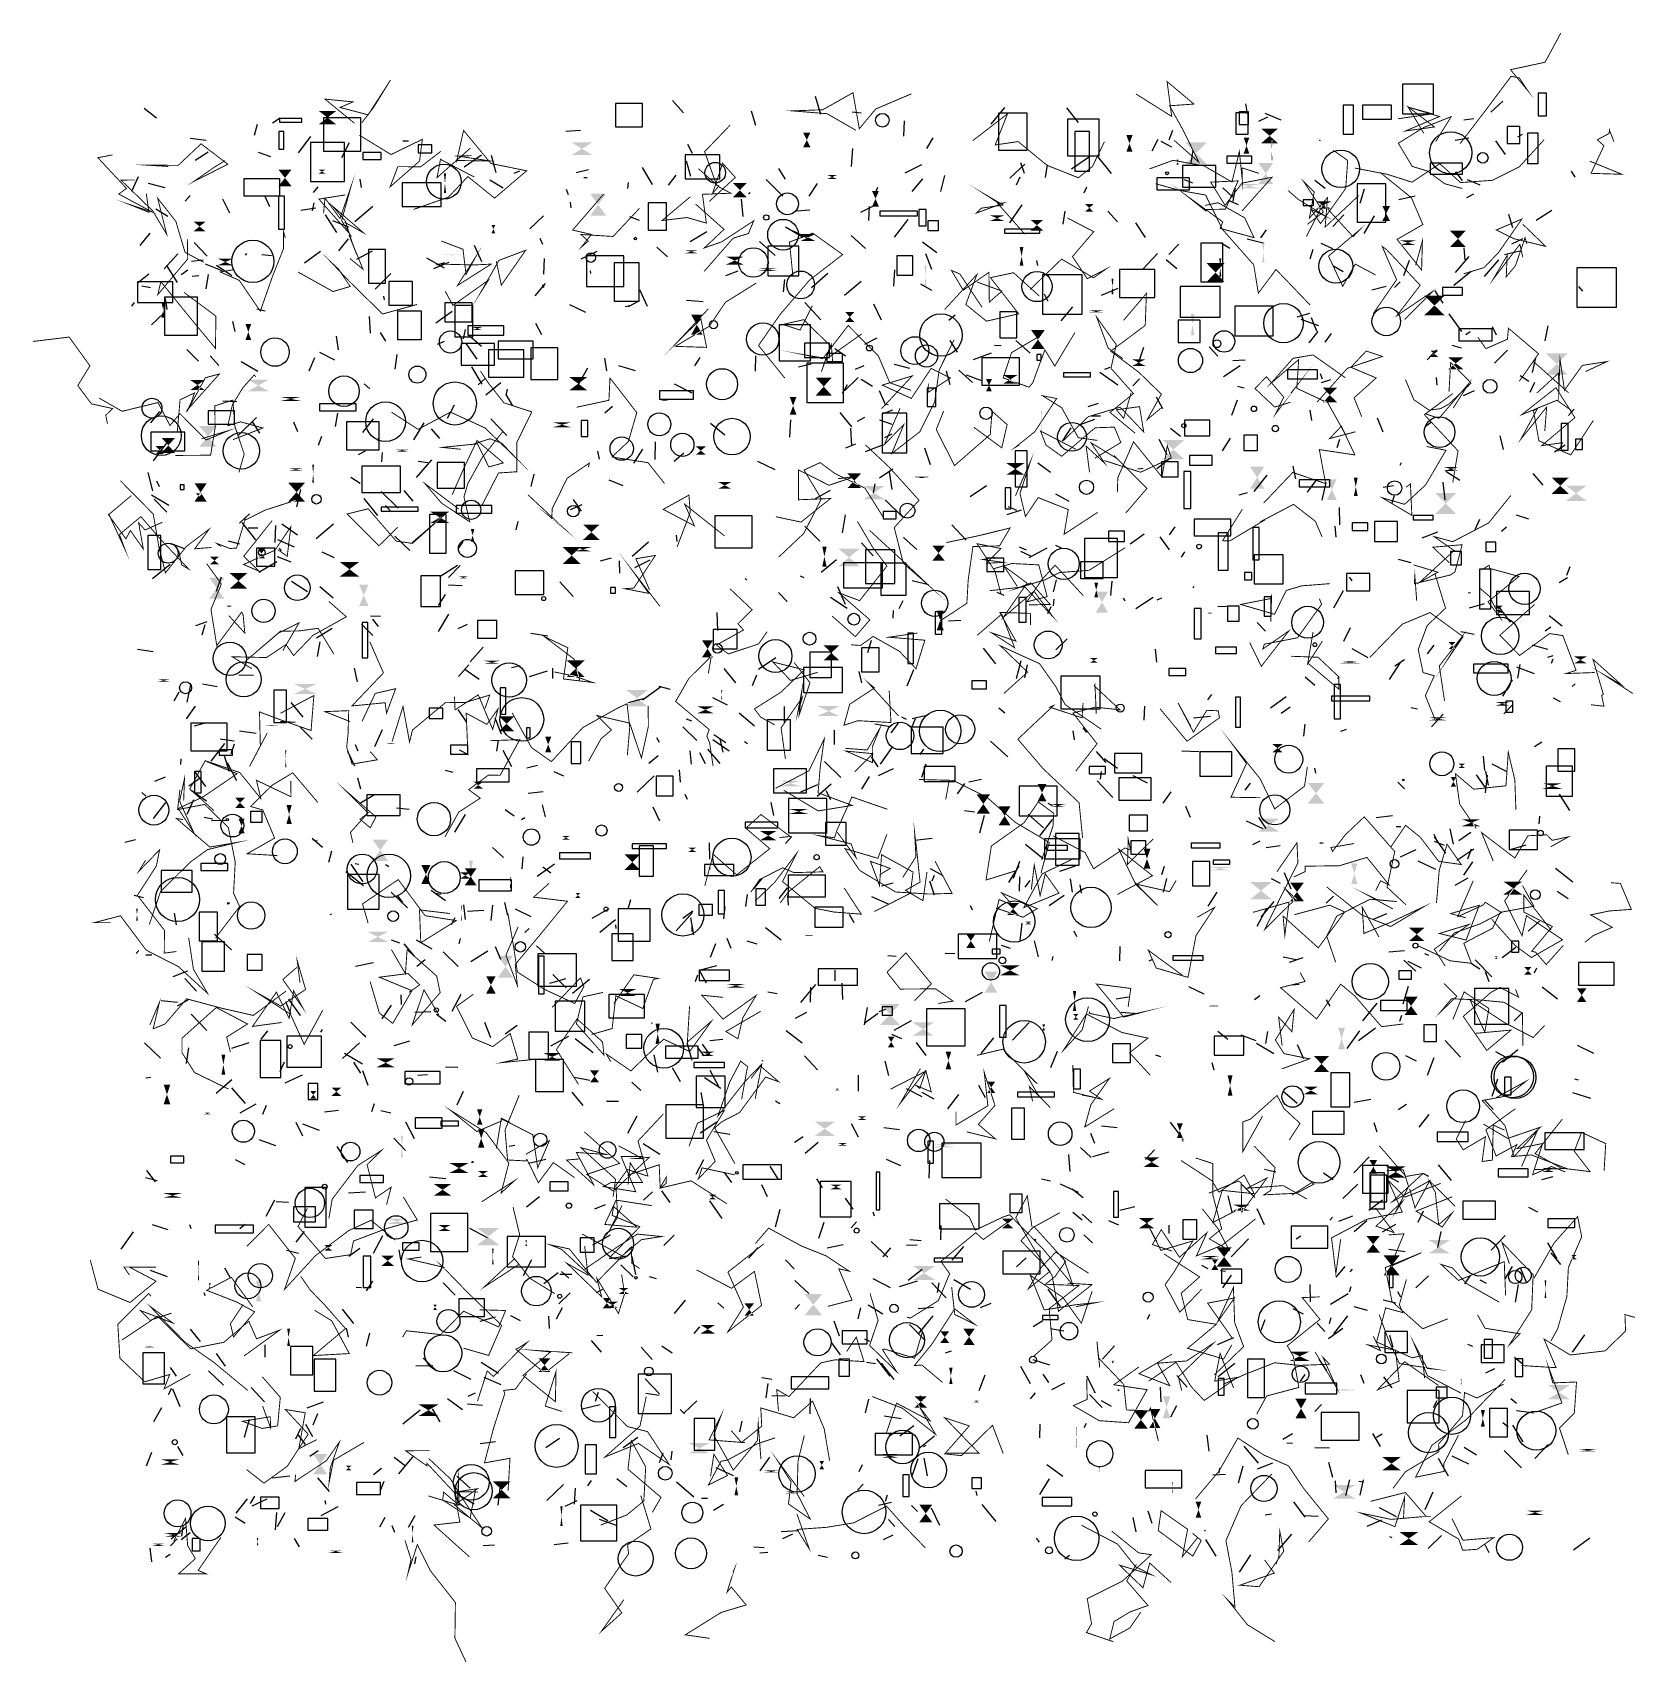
# Model space of a CAD drawing. Extents: x 39652472 to 39653357, y 39457781 to 39458681.
import ezdxf

# ---------------------------------------------------------------- set-up
doc = ezdxf.new("R2010")
doc.units = 0
doc.layers.get('0').update_dxf_attribs({"linetype": 'CONTINUOUS'})

msp = doc.modelspace()

# ---------------------------------------------------------------- linework, layer by layer
for p, q in [((39652540.3076, 39458634.1878), (39652533.5381, 39458639.5602)), ((39652831.4956, 39458637.1912), (39652825.3301, 39458644.0516)), ((39652907.2611, 39458636.2051), (39652904.4713, 39458646.137)), ((39653001.4261, 39458630.8815), (39653009.0183, 39458640.2009)), ((39653049.6489, 39458631.817), (39653043.3169, 39458639.8724)), ((39653143.1112, 39458636.6742), (39653142.0503, 39458642.1523)), ((39653277.5164, 39458637.6275), (39653284.0276, 39458643.5413)), ((39652595.9175, 39458630.6549), (39652594.3902, 39458624.6242)), ((39652608.7755, 39458634.2388), (39652604.4911, 39458631.4796)), ((39652871.4219, 39458630.2373), (39652869.0984, 39458638.028)), ((39652929.6463, 39458637.0735), (39652924.6012, 39458637.5481)), ((39652953.3514, 39458632.6788), (39652953.0743, 39458624.3094)), ((39653149.2362, 39458632.6549), (39653154.3136, 39458634.8863)), ((39653161.6693, 39458633.0502), (39653152.7354, 39458636.7222)), ((39653262.6038, 39458633.3144), (39653268.0672, 39458633.9596)), ((39652567.8398, 39458621.884), (39652558.8929, 39458622.9944)), ((39652625.3933, 39458624.1617), (39652618.5623, 39458615.0467)), ((39652676.4522, 39458621.6747), (39652679.5123, 39458621.745)), ((39652766.5478, 39458627.1169), (39652774.5665, 39458627.5956)), ((39652965.9704, 39458617.3939), (39652969.4103, 39458623.3237)), ((39653093.5682, 39458622.4911), (39653090.2491, 39458616.0231)), ((39653095.1119, 39458621.5801), (39653101.0114, 39458618.4719)), ((39653101.6594, 39458627.4093), (39653099.6614, 39458622.0343)), ((39653182.6098, 39458622.1216), (39653183.2257, 39458621.9115)), ((39653257.7082, 39458622.0435), (39653265.3331, 39458623.4538)), ((39653285.6258, 39458614.2543), (39653280.2748, 39458621.7083)), ((39653292.4069, 39458623.8399), (39653294.8954, 39458625.4873)), ((39652568.8669, 39458615.4735), (39652561.7556, 39458610.8375)), ((39652603.504, 39458612.897), (39652596.6963, 39458615.2043)), ((39652642.7465, 39458612.544), (39652646.9267, 39458620.7441)), ((39652719.9288, 39458613.7966), (39652710.3756, 39458607.2557)), ((39652725.2536, 39458613.7882), (39652727.8023, 39458604.2915)), ((39652836.4829, 39458614.808), (39652833.8521, 39458619.6555)), ((39652924.2033, 39458607.5753), (39652924.9781, 39458617.4602)), ((39653055.7613, 39458612.8219), (39653045.8081, 39458606.1392)), ((39653060.1177, 39458612.9862), (39653067.7984, 39458603.7167)), ((39653112.8395, 39458616.5882), (39653111.7232, 39458609.3231)), ((39652740.9621, 39458604.9952), (39652737.7159, 39458603.7414)), ((39652778.9847, 39458605.6949), (39652772.1493, 39458603.9859)), ((39652814.3519, 39458597.6268), (39652808.8957, 39458607.0099)), ((39652827.2858, 39458602.83), (39652823.061, 39458597.1839)), ((39652832.9653, 39458610.7306), (39652835.4172, 39458602.2822)), ((39652883.9689, 39458606.3978), (39652887.6065, 39458600.48)), ((39652962.9781, 39458608.4824), (39652953.7466, 39458603.8294)), ((39653020.1192, 39458608.9054), (39653011.6897, 39458601.1444)), ((39653019.8804, 39458603.6783), (39653017.7441, 39458609.4884)), ((39653032.4202, 39458608.4994), (39653031.1694, 39458601.4847)), ((39653258.0004, 39458604.6801), (39653261.6543, 39458599.8534)), ((39653324.069, 39458601.6064), (39653321.9661, 39458605.0411)), ((39652530.2882, 39458601.9192), (39652526.5364, 39458593.6703)), ((39652545.0734, 39458595.8321), (39652535.9081, 39458598.1893)), ((39652629.5525, 39458596.2312), (39652626.9157, 39458593.1568)), ((39652652.6861, 39458600.5217), (39652653.3752, 39458595.8858)), ((39652731.8227, 39458595.6442), (39652724.5158, 39458600.0624)), ((39652766.729, 39458594.9922), (39652767.7448, 39458591.9877)), ((39652776.4745, 39458601.4508), (39652778.1845, 39458601.4318)), ((39652800.6558, 39458595.3839), (39652801.0415, 39458598.7717)), ((39652877.1499, 39458600.3431), (39652886.3507, 39458591.1006)), ((39652905.3761, 39458598.1132), (39652900.6979, 39458591.1802)), ((39652937.3285, 39458592.368), (39652938.751, 39458596.1678)), ((39652963.4799, 39458600.7051), (39652957.5566, 39458593.7094)), ((39652975.6582, 39458602.6229), (39652973.4146, 39458593.7227)), ((39653015.3871, 39458597.4299), (39653017.3825, 39458601.7805)), ((39653054.0825, 39458596.1202), (39653052.6269, 39458592.8288)), ((39653108.0415, 39458600.3257), (39653112.7052, 39458598.5801)), ((39653134.872, 39458590.5781), (39653129.3381, 39458595.8395)), ((39653136.235, 39458595.6564), (39653134.8545, 39458588.3977)), ((39653185.9573, 39458595.4443), (39653180.1631, 39458599.7344)), ((39653205.3185, 39458587.2586), (39653207.5734, 39458595.133)), ((39653264.283, 39458600.3176), (39653271.3111, 39458597.4518)), ((39652558.9335, 39458591.5778), (39652556.2225, 39458588.3404)), ((39652576.749, 39458589.631), (39652580.6368, 39458581.9373)), ((39652600.057, 39458591.6058), (39652602.7627, 39458585.4747)), ((39652627.358, 39458587.4883), (39652626.2838, 39458583.136)), ((39652659.843, 39458585.4536), (39652649.8799, 39458576.9631)), ((39652769.3478, 39458584.6925), (39652769.1275, 39458587.87)), ((39652864.4645, 39458579.9286), (39652863.5816, 39458589.4314)), ((39652867.3592, 39458592.5915), (39652868.2728, 39458593.146)), ((39652929.3483, 39458582.3685), (39652936.3809, 39458585.8948)), ((39652933.8988, 39458577.6938), (39652934.1993, 39458585.3551)), ((39653018.3544, 39458586.3111), (39653011.5525, 39458576.4749)), ((39653132.3545, 39458588.951), (39653137.9081, 39458586.4763)), ((39653226.5872, 39458589.2875), (39653235.6812, 39458591.3565)), ((39653264.0884, 39458590.3663), (39653268.0927, 39458592.512)), ((39652539.9726, 39458584.0703), (39652546.5685, 39458580.0334)), ((39652620.1848, 39458583.3542), (39652628.4637, 39458584.6836)), ((39652633.5489, 39458580.8151), (39652639.72, 39458571.1482)), ((39652646.5582, 39458574.0875), (39652637.8158, 39458577.6007)), ((39652754.1046, 39458580.2827), (39652746.5388, 39458573.1471)), ((39652807.2479, 39458577.7946), (39652801.8888, 39458579.6529)), ((39652894.1758, 39458583.0255), (39652901.2649, 39458583.5749)), ((39652955.4353, 39458578.2021), (39652947.8822, 39458568.5215)), ((39653042.1584, 39458582.8503), (39653040.9676, 39458575.6484)), ((39653071.1699, 39458576.9747), (39653065.8812, 39458582.8858)), ((39653081.1927, 39458576.3564), (39653086.4224, 39458568.3235)), ((39653190.0867, 39458574.445), (39653196.2575, 39458580.8474)), ((39653207.4644, 39458570.5476), (39653213.2379, 39458580.3213)), ((39653287.2864, 39458581.1168), (39653289.4741, 39458573.8026)), ((39653302.4527, 39458577.8901), (39653311.0872, 39458583.4127)), ((39652531.3902, 39458563.8272), (39652536.9139, 39458570.6675)), ((39652646.2088, 39458567.6492), (39652640.8613, 39458560.9774)), ((39652752.0389, 39458568.0229), (39652753.6205, 39458564.5691)), ((39652844.4242, 39458571.4744), (39652835.1676, 39458565.8438)), ((39652897.6357, 39458568.3537), (39652887.7769, 39458573.9368)), ((39652899.5462, 39458568.0962), (39652892.3126, 39458571.7574)), ((39652924.0851, 39458569.3875), (39652931.9876, 39458562.2902)), ((39653151.6863, 39458565.2816), (39653142.7608, 39458567.43)), ((39653153.3368, 39458572.517), (39653150.2954, 39458568.0897)), ((39653295.1166, 39458567.668), (39653288.8734, 39458564.5893)), ((39652552.2067, 39458559.2182), (39652544.6071, 39458551.0152)), ((39652568.4468, 39458558.0397), (39652561.2032, 39458565.645)), ((39652590.0111, 39458559.425), (39652589.4239, 39458558.4892)), ((39652598.631, 39458558.8667), (39652603.8107, 39458558.3648)), ((39652630.9992, 39458560.5346), (39652622.0749, 39458554.1593)), ((39652659.4397, 39458560.772), (39652650.777, 39458556.1858)), ((39652720.0812, 39458554.935), (39652716.0042, 39458563.9066)), ((39652774.8658, 39458556.4656), (39652783.8831, 39458560.7586)), ((39652822.5681, 39458557.5966), (39652816.7892, 39458563.0512)), ((39652882.0315, 39458558.4684), (39652873.4231, 39458566.0522)), ((39652963.4669, 39458565.9785), (39652971.3689, 39458560.1178)), ((39652965.1567, 39458559.4862), (39652968.4326, 39458550.8085)), ((39653085.4558, 39458550.9221), (39653093.3781, 39458559.4299)), ((39653099.6542, 39458558.9378), (39653105.1763, 39458564.5883)), ((39653133.3517, 39458562.188), (39653128.8732, 39458564.9521)), ((39653179.1272, 39458561.7368), (39653177.5165, 39458556.2846)), ((39653183.6027, 39458565.1806), (39653189.9503, 39458562.2711)), ((39653265.2395, 39458557.7936), (39653257.6516, 39458548.9276)), ((39653263.3074, 39458555.9809), (39653262.6701, 39458562.545)), ((39653294.1323, 39458560.9484), (39653284.9994, 39458558.7794)), ((39652545.9803, 39458552.8412), (39652551.7776, 39458543.4591)), ((39652557.6694, 39458550.2283), (39652553.959, 39458547.6894)), ((39652559.7923, 39458555.2856), (39652566.1031, 39458556.0703)), ((39652576.6581, 39458549.9317), (39652567.3567, 39458553.5564)), ((39652581.9517, 39458547.2085), (39652573.5297, 39458552.8953)), ((39652699.4507, 39458551.3048), (39652689.7629, 39458556.8383)), ((39652693.4775, 39458551.1216), (39652702.0907, 39458554.6406)), ((39652695.2073, 39458553.1329), (39652699.6116, 39458554.5202)), ((39652754.5587, 39458556.7893), (39652754.0613, 39458548.0393)), ((39652779.907, 39458549.8454), (39652780.0408, 39458548.4829)), ((39652861.5572, 39458549.8096), (39652854.6058, 39458547.2158)), ((39652878.1169, 39458552.0793), (39652877.847, 39458553.3372)), ((39652948.1126, 39458550.5278), (39652947.4061, 39458541.4379)), ((39653026.4763, 39458555.5907), (39653026.9583, 39458552.8062)), ((39653098.1167, 39458556.1752), (39653103.9934, 39458551.2217)), ((39653190.1804, 39458552.8253), (39653195.8674, 39458549.5341)), ((39653232.3931, 39458555.6848), (39653229.2319, 39458547.1006)), ((39653257.0814, 39458542.0711), (39653266.6175, 39458549.743)), ((39653273.8882, 39458546.7672), (39653281.899, 39458556.0396)), ((39652529.6412, 39458543.1645), (39652536.1891, 39458548.2825)), ((39652532.2986, 39458541.6437), (39652537.0848, 39458540.7885)), ((39652563.7766, 39458547.125), (39652560.0635, 39458546.7525)), ((39652568.9803, 39458547.9248), (39652567.5565, 39458540.0096)), ((39652669.823, 39458548.3586), (39652661.1803, 39458539.6944)), ((39652749.5046, 39458536.1239), (39652755.2537, 39458542.8244)), ((39652753.3884, 39458542.1868), (39652754.4034, 39458540.7312)), ((39652886.6762, 39458538.2832), (39652887.4477, 39458545.1384)), ((39652911.1492, 39458548.4293), (39652902.2313, 39458540.4772)), ((39652929.6463, 39458544.0609), (39652920.3785, 39458536.2859)), ((39652962.4585, 39458542.7655), (39652968.3997, 39458539.2687)), ((39653062.4601, 39458536.4099), (39653071.5875, 39458540.3225)), ((39653219.7019, 39458541.3325), (39653211.7109, 39458539.238)), ((39653227.3966, 39458543.8472), (39653224.2967, 39458540.7625)), ((39653325.9304, 39458541.2621), (39653328.043, 39458538.7029)), ((39652528.035, 39458532.4451), (39652526.6379, 39458530.3558)), ((39652545.1796, 39458534.6209), (39652546.0128, 39458528.6027)), ((39652666.2626, 39458533.848), (39652665.887, 39458535.9682)), ((39652768.4452, 39458531.3644), (39652777.3557, 39458527)), ((39652802.5719, 39458530.7763), (39652799.2829, 39458529.9947)), ((39652806.5154, 39458532.8982), (39652801.001, 39458530.0303)), ((39652811.5946, 39458530.188), (39652807.3318, 39458539.456)), ((39652842.2825, 39458532.7919), (39652833.0587, 39458533.6106)), ((39652898.4537, 39458532.4227), (39652907.3648, 39458522.8853)), ((39652940.8298, 39458522.676), (39652936.5932, 39458531.4255)), ((39653030.7154, 39458537.2263), (39653032.6885, 39458533.1931)), ((39653251.1338, 39458532.0624), (39653246.6026, 39458538.7962)), ((39652544.3779, 39458526.5055), (39652537.6689, 39458520.1709)), ((39652582.3568, 39458521.9162), (39652583.6395, 39458516.4196)), ((39652600.3209, 39458527.571), (39652595.7483, 39458528.7188)), ((39652657.8815, 39458524.7514), (39652658.3702, 39458515.5466)), ((39652703.7637, 39458527.4859), (39652694.7607, 39458521.0227)), ((39652981.5693, 39458525.3549), (39652978.0286, 39458522.4057)), ((39653046.4282, 39458530.0875), (39653039.9476, 39458522.3723)), ((39653177.209, 39458526.2579), (39653170.2556, 39458524.2781)), ((39653182.491, 39458519.5369), (39653172.5928, 39458523.0113)), ((39653181.24, 39458516.6346), (39653178.2858, 39458524.0024)), ((39653254.1521, 39458526.0958), (39653261.213, 39458516.3292)), ((39652640.972, 39458506.2139), (39652639.8093, 39458513.8122)), ((39652663.9868, 39458515.8144), (39652666.9341, 39458511.1053)), ((39652709.9728, 39458512.364), (39652711.1327, 39458517.46)), ((39652712.6561, 39458514.5677), (39652719.8197, 39458508.2572)), ((39652753.1496, 39458514.6367), (39652749.8444, 39458520.7723)), ((39652931.6327, 39458509.4578), (39652938.5459, 39458512.9371)), ((39653177.0206, 39458510.1527), (39653182.1038, 39458516.3868)), ((39653189.3057, 39458515.2562), (39653185.7089, 39458510.5438)), ((39653265.9445, 39458516.1497), (39653263.6315, 39458514.5662)), ((39653280.4928, 39458514.3897), (39653278.3671, 39458518.9841)), ((39653307.49, 39458511.236), (39653309.1681, 39458519.4718)), ((39652557.1647, 39458506.4693), (39652563.4958, 39458499.9722)), ((39652638.8981, 39458500.4752), (39652630.5652, 39458504.7655)), ((39652695.5211, 39458509.3159), (39652699.4838, 39458511.0947)), ((39652717.5704, 39458501.176), (39652711.4725, 39458509.8243)), ((39652915.0091, 39458506.9946), (39652920.8782, 39458502.9241)), ((39652982.7992, 39458505.0123), (39652978.8473, 39458511.4217)), ((39653001.4385, 39458504.4782), (39652991.572, 39458500.7496)), ((39653003.1817, 39458508.88), (39653006.9314, 39458508.6383)), ((39653015.1097, 39458511.4942), (39653023.0585, 39458504.5246)), ((39653082.5557, 39458498.3434), (39653085.7666, 39458507.7542)), ((39653126.5591, 39458502.7183), (39653121.9336, 39458507.9448)), ((39653247.47, 39458506.2826), (39653242.2277, 39458500.8108)), ((39653255.9241, 39458508.868), (39653261.1264, 39458507.3028)), ((39653279.5215, 39458498.9909), (39653286.7102, 39458506.1768)), ((39652570.0467, 39458502.9834), (39652574.8222, 39458497.547)), ((39652596.3524, 39458494.2574), (39652587.2297, 39458499.732)), ((39652627.741, 39458501.9296), (39652624.5869, 39458494.4524)), ((39652673.1022, 39458503.7113), (39652672.0138, 39458495.6777)), ((39652720.2921, 39458487.3553), (39652714.5465, 39458496.9087)), ((39652778.3762, 39458496.191), (39652773.0124, 39458486.414)), ((39652787.8348, 39458501.6409), (39652789.0051, 39458494.6285)), ((39652804.9236, 39458494.6217), (39652795.7667, 39458497.4189)), ((39652840.5023, 39458501.9734), (39652837.5423, 39458497.4277)), ((39652871.1719, 39458494.4234), (39652871.4889, 39458502.9048)), ((39652902.0348, 39458498.3403), (39652894.966, 39458496.7734)), ((39652931.0785, 39458497.4762), (39652926.2755, 39458495.4514)), ((39652947.8271, 39458498.3969), (39652956.395, 39458496.0835)), ((39652991.0947, 39458488.2819), (39652983.6221, 39458495.07)), ((39653066.9097, 39458496.4439), (39653064.0284, 39458495.4792)), ((39653129.7538, 39458491.5885), (39653138.957, 39458497.6727)), ((39653134.9281, 39458500.4678), (39653141.762, 39458500.8047)), ((39653300.3668, 39458493.8352), (39653302.3144, 39458501.8955)), ((39652658.3049, 39458484.8096), (39652655.1344, 39458487.4119)), ((39652722.1454, 39458490.5798), (39652718.0875, 39458486.8759)), ((39652722.2843, 39458481.4148), (39652730.6422, 39458488.2246)), ((39652826.2861, 39458487.4326), (39652836.0474, 39458482.4974)), ((39652921.8675, 39458486.92), (39652919.1, 39458482.1662)), ((39652927.9367, 39458491.0681), (39652920.3382, 39458483.6793)), ((39652935.8462, 39458486.037), (39652929.5432, 39458489.8711)), ((39652978.8745, 39458486.9089), (39652976.8419, 39458494.5653)), ((39652996.2848, 39458489.1715), (39652987.7891, 39458492.3517)), ((39653071.4539, 39458486.7617), (39653061.4734, 39458493.7396)), ((39653083.3127, 39458490.192), (39653079.7115, 39458486.3286)), ((39653137.4576, 39458486.1583), (39653141.2417, 39458485.3592)), ((39653184.3659, 39458490.107), (39653183.4032, 39458493.0693)), ((39653188.8813, 39458489.6527), (39653183.7313, 39458488.0764)), ((39653247.2187, 39458491.0404), (39653247.5353, 39458486.7549)), ((39653298.5169, 39458488.728), (39653293.7204, 39458491.8968)), ((39653299.184, 39458482.8594), (39653301.729, 39458488.3727)), ((39652576.9955, 39458478.0538), (39652584.7825, 39458477.7092)), ((39652733.9883, 39458484.6376), (39652733.3754, 39458481.0796)), ((39652737.2574, 39458475.4024), (39652733.519, 39458481.561)), ((39652942.6868, 39458476.7996), (39652939.6566, 39458483.5769)), ((39653055.0735, 39458475.0576), (39653060.7648, 39458476.893)), ((39653096.2499, 39458473.6698), (39653092.7231, 39458480.202)), ((39653137.3548, 39458478.5178), (39653134.2438, 39458470.0057)), ((39653268.2966, 39458483.6238), (39653262.199, 39458480.8959)), ((39652537.3243, 39458466.0311), (39652542.3046, 39458472.1747)), ((39652595.544, 39458468.8245), (39652585.6346, 39458459.0769)), ((39652640.4211, 39458471.2668), (39652639.1288, 39458464.0091)), ((39652654.4384, 39458460.5602), (39652660.2404, 39458468.0853)), ((39652704.7167, 39458475.6831), (39652700.8474, 39458468.3784)), ((39652733.9666, 39458459.0041), (39652725.0599, 39458468.1979)), ((39652787.9924, 39458471.5336), (39652792.2474, 39458475.0889)), ((39652917.9148, 39458471.6601), (39652924.3257, 39458463.6825)), ((39652927.5829, 39458466.8534), (39652931.7063, 39458469.1081)), ((39652941.7617, 39458471.1915), (39652947.0614, 39458473.108)), ((39652944.4968, 39458475.8836), (39652942.3059, 39458476.4202)), ((39653050.2764, 39458464.8123), (39653058.6579, 39458467.9442)), ((39653061.8036, 39458469.5696), (39653056.8945, 39458469.6988)), ((39653178.6153, 39458467.2676), (39653177.5671, 39458473.0347)), ((39653214.5621, 39458468.7965), (39653217.7789, 39458460.8964)), ((39653323.5316, 39458473.5569), (39653320.389, 39458469.9511)), ((39652597.5174, 39458460.263), (39652593.1731, 39458466.9611)), ((39652616.0168, 39458466.5972), (39652618.2008, 39458461.1966)), ((39652688.1056, 39458465.8727), (39652682.3383, 39458456.5297)), ((39652696.9749, 39458457.3605), (39652692.2888, 39458462.7212)), ((39652846.3408, 39458465.8495), (39652854.2657, 39458459.3666)), ((39652890.5331, 39458467.6352), (39652890.0547, 39458458.051)), ((39652924.4522, 39458453.3734), (39652923.9833, 39458462.9351)), ((39652946.6639, 39458465.0551), (39652939.8703, 39458467.3658)), ((39652942.7085, 39458457.787), (39652946.7453, 39458459.8527)), ((39653045.3631, 39458463.1385), (39653040.559, 39458455.8853)), ((39653100.4226, 39458463.0118), (39653105.9907, 39458458.523)), ((39653241.2244, 39458463.8918), (39653244.606, 39458466.5136)), ((39652545.6765, 39458454.5916), (39652538.5533, 39458444.9391)), ((39652629.936, 39458453.533), (39652631.7437, 39458458.554)), ((39652655.551, 39458450.2128), (39652651.694, 39458448.2978)), ((39652662.9809, 39458457.4178), (39652662.3622, 39458456.0603)), ((39652783.9283, 39458450.2855), (39652784.8094, 39458445.8605)), ((39652808.8507, 39458451.4979), (39652803.7872, 39458443.726)), ((39652815.8619, 39458445.6398), (39652816.0742, 39458455.467)), ((39652926.5126, 39458454.2413), (39652920.8763, 39458451.9391)), ((39652941.7881, 39458453.7413), (39652931.8104, 39458449.9681)), ((39652964.5626, 39458452.1892), (39652967.7638, 39458442.9558)), ((39653098.6818, 39458448.2297), (39653094.1546, 39458456.775)), ((39653129.2544, 39458450.5403), (39653133.725, 39458457.4117)), ((39653193.8129, 39458456.8343), (39653192.3836, 39458452.207)), ((39653284.4276, 39458451.1947), (39653282.5793, 39458458.7198)), ((39653312.5836, 39458449.9645), (39653318.4081, 39458453.7921)), ((39652664.9826, 39458449.6414), (39652664.7532, 39458444.4774)), ((39652683.9901, 39458435.8436), (39652692.3762, 39458445.5571)), ((39652690.1881, 39458443.9157), (39652684.8658, 39458444.6141)), ((39652831.7329, 39458449.2275), (39652826.3483, 39458444.517)), ((39652872.3797, 39458444.8186), (39652881.9084, 39458440.1336)), ((39653034.1411, 39458438.5395), (39653027.1423, 39458443.617)), ((39653085.3505, 39458440.8066), (39653082.5333, 39458440.4042)), ((39653100.1208, 39458446.2462), (39653092.9414, 39458440.5341)), ((39653168.0984, 39458441.9501), (39653169.5883, 39458434.9604)), ((39653227.3946, 39458442.5206), (39653228.0209, 39458443.9622)), ((39652538.3586, 39458428.4798), (39652535.7375, 39458438.4399)), ((39652542.1007, 39458430.6166), (39652540.6246, 39458433.6826)), ((39652647.6318, 39458435.9968), (39652652.8366, 39458432.7187)), ((39652747.3999, 39458430.8455), (39652749.0791, 39458437.6232)), ((39652790.1604, 39458434.4781), (39652798.059, 39458431.3913)), ((39652937.2573, 39458432.3295), (39652936.2838, 39458427.2624)), ((39652947.1176, 39458440.4134), (39652939.8217, 39458435.3861)), ((39652945.1519, 39458438.8251), (39652946.5253, 39458429.0651)), ((39653146.684, 39458428.0484), (39653153.9056, 39458437.1145)), ((39653181.1371, 39458434.584), (39653175.9098, 39458427.639)), ((39653184.2159, 39458423.2527), (39653186.4619, 39458432.994)), ((39653252.2281, 39458423.5092), (39653251.0784, 39458433.1363)), ((39653252.6328, 39458439.2343), (39653260.3315, 39458434.361)), ((39653306.3942, 39458431.559), (39653300.7901, 39458438.0084)), ((39652547.1097, 39458420.225), (39652537.6428, 39458425.9831)), ((39652539.0906, 39458423.8613), (39652546.0584, 39458416.5342)), ((39652617.9446, 39458419.6293), (39652620.0974, 39458429.2105)), ((39652654.8757, 39458424.1573), (39652662.4142, 39458414.8315)), ((39652664.4722, 39458428.0667), (39652673.8699, 39458418.7855)), ((39652682.1632, 39458422.6099), (39652677.1219, 39458428.551)), ((39652770.5935, 39458423.6622), (39652774.8839, 39458417.235)), ((39652912.4262, 39458428.5589), (39652904.1867, 39458424.0607)), ((39652952.4308, 39458414.0841), (39652942.7991, 39458423.5133)), ((39652989.7426, 39458425.2849), (39652998.8116, 39458431.4208)), ((39653044.4456, 39458422.5772), (39653037.08, 39458426.643)), ((39653138.401, 39458426.27), (39653142.9828, 39458427.4791)), ((39653223.714, 39458431.1149), (39653217.936, 39458430.2011)), ((39653223.9832, 39458425.5985), (39653222.6864, 39458421.6587)), ((39652591.7701, 39458415.6981), (39652586.1832, 39458410.6258)), ((39652666.8767, 39458420.2604), (39652669.923, 39458416.7883)), ((39652769.1228, 39458418.0621), (39652775.5034, 39458420.8567)), ((39652920.8403, 39458415.1998), (39652919.0903, 39458405.2628)), ((39653010.3011, 39458415.4), (39653018.1998, 39458417.8595)), ((39653015.6273, 39458417.5966), (39653011.0834, 39458419.4941)), ((39653194.0147, 39458409.6012), (39653193.7899, 39458419.2153)), ((39653298.4731, 39458412.7495), (39653291.6485, 39458414.9418)), ((39652587.5027, 39458410.9543), (39652594.9871, 39458401.4031)), ((39652590.966, 39458408.0417), (39652596.2655, 39458407.9187)), ((39652605.9056, 39458399.7735), (39652606.3147, 39458409.283)), ((39652609.6698, 39458410.0897), (39652618.244, 39458404.0269)), ((39652638.1574, 39458410.0128), (39652628.587, 39458401.9673)), ((39652739.9426, 39458411.5101), (39652738.8811, 39458406.8865)), ((39652898.5229, 39458408.83), (39652906.8798, 39458400.5165)), ((39652987.6673, 39458401.219), (39652979.7787, 39458409.5565)), ((39653078.2565, 39458399.2041), (39653086.0356, 39458404.7342)), ((39653099.8483, 39458404.0386), (39653102.9919, 39458408.4347)), ((39653191.3305, 39458408.8211), (39653191.7296, 39458402.7248)), ((39653239.5787, 39458402.4113), (39653248.1981, 39458405.6809)), ((39653271.2202, 39458412.6487), (39653268.6289, 39458406.8541)), ((39653283.3255, 39458406.1956), (39653286.0295, 39458408.595)), ((39652548.4078, 39458399.2498), (39652555.7209, 39458396.5862)), ((39652579.8806, 39458400.7801), (39652586.212, 39458399.0772)), ((39652607.1696, 39458401.4376), (39652616.3766, 39458397.3955)), ((39652609.4424, 39458395.2187), (39652608.3149, 39458396.7915)), ((39652680.3768, 39458395.465), (39652672.0262, 39458403.286)), ((39652709.6632, 39458400.3338), (39652707.0557, 39458396.4773)), ((39652803.1601, 39458392.3813), (39652812.1704, 39458400.2376)), ((39652828.0465, 39458400.4781), (39652827.5409, 39458403.9734)), ((39652929.7596, 39458399.6218), (39652936.2887, 39458392.4145)), ((39652960.35, 39458396.0557), (39652952.9927, 39458402.6548)), ((39653020.9953, 39458395.6853), (39653017.0194, 39458397.3003)), ((39653022.4847, 39458391.5047), (39653032.3942, 39458396.9419)), ((39653040.1979, 39458396.7076), (39653037.2009, 39458398.2422)), ((39653099.9497, 39458395.8323), (39653094.7136, 39458403.0043)), ((39652538.1644, 39458379.9915), (39652547.8884, 39458387.8334)), ((39652596.8872, 39458383.4135), (39652606.7668, 39458389.2985)), ((39652614.7999, 39458388.9685), (39652607.1455, 39458391.9714)), ((39652638.6832, 39458391.4452), (39652631.8536, 39458394.5163)), ((39652706.654, 39458387.1941), (39652696.8375, 39458380.9549)), ((39652708.1805, 39458387.1071), (39652701.7557, 39458380.5878)), ((39652785.5763, 39458389.7705), (39652791.6736, 39458391.3193)), ((39652796.2878, 39458382.8735), (39652796.1566, 39458389.7611)), ((39652804.5241, 39458386.1145), (39652813.0097, 39458390.3545)), ((39652915.9058, 39458390.2811), (39652907.5032, 39458383.2109)), ((39653017.6607, 39458395.0809), (39653023.4547, 39458392.2275)), ((39653106.6399, 39458391.7621), (39653108.4364, 39458394.7558)), ((39653226.1921, 39458390.6621), (39653233.3033, 39458388.776)), ((39652576.1481, 39458380.6852), (39652573.2882, 39458372.7169)), ((39652614.9003, 39458378.4655), (39652623.7251, 39458372.7973)), ((39652763.1699, 39458378.0589), (39652770.6185, 39458370.0835)), ((39652865.5433, 39458380.06), (39652866.506, 39458379.1304)), ((39652898.2047, 39458380.3031), (39652896.053, 39458381.2535)), ((39652957.7066, 39458378.7924), (39652966.8931, 39458376.7268)), ((39653037.3997, 39458379.2367), (39653035.5964, 39458372.5802)), ((39653068.1246, 39458378.4932), (39653067.329, 39458370.6251)), ((39653200.8452, 39458378.7282), (39653199.4235, 39458380.645)), ((39653319.6952, 39458380.2762), (39653315.2537, 39458377.6352)), ((39653321.0198, 39458386.4969), (39653319.3076, 39458381.7043)), ((39652630.6823, 39458375.4712), (39652637.8983, 39458369.341)), ((39652699.9134, 39458371.1382), (39652695.9133, 39458365.018)), ((39652709.2782, 39458375.8847), (39652701.6827, 39458376.2429)), ((39652888.8187, 39458367.1937), (39652883.871, 39458372.2375)), ((39652921.9106, 39458363.3232), (39652912.5926, 39458369.5566)), ((39652916.6392, 39458375.4659), (39652920.718, 39458365.7358)), ((39653008.5684, 39458370.5336), (39653004.8198, 39458372.2605)), ((39653075.454, 39458367.6773), (39653074.5227, 39458369.1747)), ((39653081.3791, 39458363.3977), (39653090.8992, 39458369.6811)), ((39653095.5568, 39458369.1595), (39653092.8812, 39458367.9876)), ((39653113.4324, 39458375.5816), (39653112.7416, 39458374.7366)), ((39653195.8483, 39458373.1832), (39653190.4551, 39458363.536)), ((39653264.8419, 39458372.0289), (39653266.2629, 39458372.24)), ((39652696.2155, 39458350.6353), (39652701.9339, 39458360.3063)), ((39652849.8886, 39458361.2102), (39652850.2576, 39458351.2119)), ((39652947.2219, 39458362.207), (39652947.0791, 39458358.1437)), ((39652950.5276, 39458363.3581), (39652952.7329, 39458367.8454)), ((39653032.7435, 39458360.6993), (39653034.5596, 39458364.4172)), ((39653036.1371, 39458368.616), (39653035.6848, 39458364.9151)), ((39653136.0671, 39458364.7757), (39653126.6662, 39458364.4131)), ((39653273.7309, 39458365.9542), (39653265.4001, 39458363.5732)), ((39653281.4328, 39458364.6117), (39653288.1948, 39458355.8899)), ((39652562.0602, 39458354.0381), (39652568.3981, 39458356.2565)), ((39652565.6649, 39458348.9425), (39652567.3428, 39458354.497)), ((39652637.4792, 39458352.2638), (39652628.7548, 39458346.9331)), ((39652659.8827, 39458348.404), (39652653.5894, 39458354.8198)), ((39652664.0934, 39458359.0184), (39652658.6183, 39458359.0779)), ((39652662.9274, 39458353.5111), (39652659.8437, 39458357.6)), ((39652706.9472, 39458352.2848), (39652712.2, 39458354.829)), ((39652977.7968, 39458356.6176), (39652984.6854, 39458356.9547)), ((39653148.4007, 39458355.6476), (39653153.0372, 39458350.864)), ((39653199.722, 39458352.6498), (39653196.0999, 39458345.0995)), ((39653310.5385, 39458353.1468), (39653307.365, 39458350.8879)), ((39653316.8351, 39458353.5634), (39653309.6877, 39458359.384)), ((39652629.2938, 39458336.8126), (39652630.7541, 39458344.9427)), ((39652720.8841, 39458342.0252), (39652713.6706, 39458333.9079)), ((39652747.2201, 39458349.8395), (39652756.5216, 39458348.2647)), ((39652933.3104, 39458339.0778), (39652935.396, 39458345.996)), ((39653037.1935, 39458340.4842), (39653043.4161, 39458346.6982)), ((39653242.5311, 39458338.3305), (39653246.0768, 39458343.1111)), ((39653260.8172, 39458350.6949), (39653268.1733, 39458349.2276)), ((39653308.9279, 39458340.7732), (39653300.4683, 39458343.232)), ((39652538.6042, 39458339.4092), (39652529.8671, 39458340.8045)), ((39652882.4942, 39458336.1361), (39652872.8593, 39458329.6596)), ((39653003.9602, 39458332.8959), (39652997.2088, 39458341.469)), ((39653015.4186, 39458324.7357), (39653018.052, 39458334.5963)), ((39653092.0613, 39458341.017), (39653092.8246, 39458333.678)), ((39653200.7039, 39458341.2258), (39653209.5555, 39458336.3816)), ((39653227.446, 39458333.4856), (39653221.1963, 39458324.1075)), ((39653229.7558, 39458335.0808), (39653224.447, 39458331.5452)), ((39653308.9371, 39458336.5488), (39653311.9362, 39458337.4445)), ((39653311.7612, 39458335.4212), (39653310.7185, 39458333.0948)), ((39652594.017, 39458326.384), (39652585.9269, 39458326.6535)), ((39652649.5028, 39458330.4108), (39652651.2382, 39458322.8927)), ((39652707.2154, 39458325.8691), (39652712.9638, 39458332.2904)), ((39652718.5493, 39458324.1202), (39652710.6951, 39458329.7209)), ((39652736.4302, 39458330.7728), (39652741.2743, 39458331.8923)), ((39652756.1418, 39458328.8418), (39652746.2686, 39458325.6243)), ((39652759.2999, 39458324.688), (39652759.37, 39458330.3675)), ((39652853.8105, 39458330.2576), (39652860.1224, 39458322.2648)), ((39652869.5219, 39458320.9138), (39652871.9246, 39458326.845)), ((39652930.0667, 39458322.3652), (39652928.5777, 39458328.5468)), ((39652955.0953, 39458320.6543), (39652958.7063, 39458329.6167)), ((39653021.3076, 39458332.301), (39653019.8465, 39458325.0403)), ((39653180.1354, 39458320.794), (39653174.8935, 39458325.549)), ((39653193.0313, 39458324.5674), (39653193.3984, 39458326.0553)), ((39653289.2039, 39458324.0078), (39653283.9329, 39458314.9823)), ((39653291.6276, 39458331.1324), (39653301.4211, 39458327.44)), ((39653292.3096, 39458324.8986), (39653293.7, 39458332.4564)), ((39652550.1938, 39458312.391), (39652552.9221, 39458317.4479)), ((39652559.1606, 39458321.2103), (39652557.2022, 39458311.7051)), ((39652573.8613, 39458320.1167), (39652565.8689, 39458321.5817)), ((39652818.7215, 39458319.9037), (39652808.8003, 39458312.793)), ((39652824.215, 39458318.6811), (39652818.1163, 39458320.3764)), ((39653123.2259, 39458315.8134), (39653120.8678, 39458312.9127)), ((39653155.6604, 39458308.5347), (39653164.3382, 39458314.7563)), ((39653323.9886, 39458321.7755), (39653322.4009, 39458320.2403)), ((39652556.9796, 39458302.4562), (39652561.8457, 39458309.5251)), ((39652614.5105, 39458311.5284), (39652621.2339, 39458303.4231)), ((39652706.778, 39458307.7046), (39652711.5127, 39458300.8037)), ((39652801.0444, 39458311.5371), (39652809.3697, 39458313.6729)), ((39652847.4851, 39458314.2656), (39652855.5567, 39458310.1787)), ((39652887.3369, 39458300.4563), (39652887.1796, 39458309.3344)), ((39653008.9865, 39458305.5579), (39653005.7392, 39458308.3666)), ((39653085.9358, 39458301.7222), (39653086.2759, 39458309.4998)), ((39653166.6257, 39458308.9799), (39653161.5497, 39458305.4284)), ((39653236.8925, 39458307.7457), (39653233.3998, 39458308.4911)), ((39653289.7676, 39458310.5904), (39653284.6289, 39458305.2494)), ((39653311.9246, 39458314.1338), (39653315.7884, 39458311.9506)), ((39652561.396, 39458298.5878), (39652566.7192, 39458300.0864)), ((39652608.8435, 39458301.2413), (39652617.0615, 39458300.5564)), ((39652619.7381, 39458297.8174), (39652626.4146, 39458291.2987)), ((39652730.8565, 39458293.9972), (39652727.3718, 39458302.7899)), ((39652838.8046, 39458290.4246), (39652831.077, 39458298.0772)), ((39652836.1184, 39458301.1733), (39652833.0644, 39458302.3179)), ((39652870.6854, 39458298.3562), (39652862.2304, 39458305.6605)), ((39652945.6223, 39458298.1155), (39652937.1699, 39458299.4811)), ((39652946.2053, 39458294.6683), (39652950.2757, 39458300.1358)), ((39652951.9449, 39458303.4967), (39652954.5402, 39458302.2852)), ((39652959.5213, 39458302.5483), (39652957.312, 39458297.111)), ((39652965.046, 39458304.0405), (39652957.8818, 39458302.3912)), ((39653054.3544, 39458294.8931), (39653052.2661, 39458297.4114)), ((39653113.2147, 39458303.0672), (39653122.5742, 39458303.845)), ((39653174.7212, 39458299.4301), (39653173.9755, 39458292.95)), ((39653194.5395, 39458295.7242), (39653197.6918, 39458296.7583)), ((39653251.1596, 39458305.1157), (39653244.7218, 39458297.9571)), ((39652570.6406, 39458279.1555), (39652578.0584, 39458288.9062)), ((39652575.5569, 39458291.4401), (39652583.3525, 39458290.247)), ((39652581.6324, 39458283.2334), (39652583.3759, 39458288.7245)), ((39652586.2357, 39458295.7455), (39652595.4569, 39458294.6119)), ((39652651.7747, 39458284.6901), (39652650.3453, 39458288.04)), ((39652661.028, 39458287.1687), (39652665.2199, 39458296.5707)), ((39652729.1075, 39458290.6968), (39652728.2352, 39458284.6405)), ((39652818.251, 39458289.4703), (39652816.786, 39458292.0545)), ((39652847.7426, 39458291.1094), (39652856.652, 39458284.8456)), ((39652854.8308, 39458289.1674), (39652848.1456, 39458293.6489)), ((39652851.4746, 39458291.4534), (39652853.1602, 39458284.0815)), ((39652866.9049, 39458288.6806), (39652865.0866, 39458289.8108)), ((39652914.8811, 39458288.338), (39652914.916, 39458296.1789)), ((39653001.0284, 39458290.0958), (39653010.5919, 39458281.4097)), ((39653046.5963, 39458295.8135), (39653047.3375, 39458290.9009)), ((39653301.4682, 39458287.1721), (39653305.5201, 39458289.7488)), ((39652553.8652, 39458277.1742), (39652554.0306, 39458280.3065)), ((39652577.5255, 39458282.5562), (39652580.4871, 39458273.5639)), ((39652649.87, 39458276.4051), (39652646.049, 39458284.3791)), ((39652707.473, 39458285.3506), (39652712.4709, 39458282.7216)), ((39652736.6849, 39458275.923), (39652731.8171, 39458284.9912)), ((39652817.4719, 39458282.0014), (39652812.2612, 39458277.878)), ((39652835.8147, 39458277.3337), (39652835.2183, 39458284.8078)), ((39652843.7155, 39458277.6754), (39652840.5264, 39458283.6589)), ((39652851.6957, 39458277.7537), (39652844.8461, 39458285.7973)), ((39652918.4703, 39458270.0575), (39652909.4565, 39458278.8387)), ((39652938.9917, 39458275.9216), (39652935.402, 39458281.5553)), ((39652940.3476, 39458277.4161), (39652947.1718, 39458287.2203)), ((39652962.2878, 39458282.6715), (39652964.1715, 39458285.7498)), ((39653064.9866, 39458278.3381), (39653059.6872, 39458284.4313)), ((39653063.7668, 39458280.631), (39653071.1466, 39458275.1528)), ((39653106.8167, 39458284.8134), (39653116.1474, 39458284.4258)), ((39653274.0504, 39458273.9093), (39653273.31, 39458281.7689)), ((39652539.3678, 39458267.9643), (39652545.4036, 39458270.5083)), ((39652558.2768, 39458265.5424), (39652564.9624, 39458270.1994)), ((39652561.2878, 39458273.3544), (39652567.4144, 39458265.0747)), ((39652579.4826, 39458278.3557), (39652584.5799, 39458268.3929)), ((39652651.4301, 39458269.8929), (39652653.0006, 39458263.8664)), ((39652699.7985, 39458274.02), (39652704.0799, 39458273.0424)), ((39652744.9804, 39458275.3148), (39652750.9238, 39458276.8583)), ((39652765.459, 39458270.7458), (39652760.011, 39458273.222)), ((39652815.3605, 39458271.0206), (39652805.9025, 39458261.9681)), ((39652829.0058, 39458274.3121), (39652829.5977, 39458267.452)), ((39652934.0976, 39458270.5762), (39652929.8937, 39458263.6989)), ((39652939.1273, 39458271.1196), (39652947.5223, 39458274.969)), ((39652965.3738, 39458277.4043), (39652962.9829, 39458270.0317)), ((39653061.7689, 39458269.0705), (39653062.4291, 39458273.3238)), ((39653087.7285, 39458266.9056), (39653079.9048, 39458271.056)), ((39653180.8169, 39458272.4862), (39653180.1433, 39458275.1382)), ((39653274.248, 39458264.7073), (39653269.5725, 39458271.5866)), ((39653275.4928, 39458271.2832), (39653274.3001, 39458261.5134)), ((39653276.1315, 39458265.8696), (39653274.7125, 39458273.4732)), ((39653286.0726, 39458273.4146), (39653278.2062, 39458277.4494)), ((39652534.4564, 39458259.7224), (39652532.2823, 39458261.7855)), ((39652567.9838, 39458257.0212), (39652559.6077, 39458262.9355)), ((39652653.1391, 39458256.0085), (39652660.8859, 39458260.709)), ((39652753.9126, 39458262.2191), (39652745.646, 39458261.1639)), ((39652905.4653, 39458266.0376), (39652896.1432, 39458261.9471)), ((39652905.349, 39458259.727), (39652913.0756, 39458266.635)), ((39652910.1114, 39458262.9393), (39652912.7002, 39458257.8341)), ((39652982.9207, 39458261.0395), (39652986.8606, 39458266.7568)), ((39652989.1778, 39458267.7427), (39652996.1165, 39458269.1211)), ((39653068.5484, 39458259.0888), (39653060.0046, 39458268.2684)), ((39653096.3637, 39458255.969), (39653100.8262, 39458262.1927)), ((39653141.7167, 39458263.0316), (39653144.671, 39458266.9324)), ((39653226.1228, 39458267.4615), (39653229.7842, 39458263.7957)), ((39653315.1836, 39458260.94), (39653320.8387, 39458251.853)), ((39652545.338, 39458256.2965), (39652538.6242, 39458247.4074)), ((39652560.837, 39458257.76), (39652557.1499, 39458249.6462)), ((39652679.8792, 39458252.3559), (39652673.0366, 39458253.0652)), ((39652737.9374, 39458248.7859), (39652732.9171, 39458252.1615)), ((39652753.3666, 39458254.8779), (39652755.0081, 39458248.2985)), ((39652814.4762, 39458253.8898), (39652818.2934, 39458246.129)), ((39652833.7672, 39458257.8653), (39652832.492, 39458260.6717)), ((39652881.3075, 39458249.0042), (39652879.8651, 39458256.2529)), ((39652992.162, 39458250.9309), (39652986.7905, 39458251.709)), ((39653032.6949, 39458255.8747), (39653035.1888, 39458254.5076)), ((39653108.743, 39458254.243), (39653111.4316, 39458248.0932)), ((39652566.7447, 39458248.1037), (39652571.4009, 39458247.2526)), ((39652578.9034, 39458246.3438), (39652570.8158, 39458246.1074)), ((39652705.14, 39458239.7948), (39652711.1158, 39458249.5846)), ((39652742.012, 39458246.9319), (39652743.9227, 39458247.9152)), ((39652997.6453, 39458249.1556), (39652994.9839, 39458239.3024)), ((39653021.9016, 39458249.8522), (39653030.3011, 39458242.3181)), ((39653028.2635, 39458237.7853), (39653035.4316, 39458247.1027)), ((39653151.6597, 39458241.6856), (39653142.5288, 39458245.9417)), ((39653153.412, 39458241.8631), (39653149.3562, 39458248.043)), ((39653223.0382, 39458248.8901), (39653214.0475, 39458247.7593)), ((39653227.804, 39458242.7787), (39653225.0813, 39458242.826)), ((39653304.0688, 39458244.3956), (39653304.5091, 39458248.6507)), ((39652528.7644, 39458235.6059), (39652522.8977, 39458234.2031)), ((39652632.1443, 39458231.4231), (39652626.3442, 39458236.275)), ((39652845.9465, 39458224.8748), (39652845.8031, 39458233.9239)), ((39652887.7516, 39458233.6428), (39652891.3831, 39458237.4215)), ((39652959.2757, 39458235.3578), (39652968.8883, 39458236.6258)), ((39653146.0163, 39458233.1017), (39653150.0613, 39458235.0572)), ((39653246.0463, 39458234.9723), (39653251.6395, 39458232.7448)), ((39653247.9971, 39458234.4453), (39653246.1531, 39458238.4917)), ((39653252.5428, 39458228.2082), (39653246.3112, 39458237.3677)), ((39653254.7382, 39458241.7282), (39653256.5979, 39458233.1659)), ((39653259.753, 39458235.1958), (39653266.4185, 39458239.7945)), ((39652635.6417, 39458223.2336), (39652637.2271, 39458229.5168)), ((39652725.9767, 39458231.3306), (39652732.0291, 39458225.8448)), ((39652742.7113, 39458226.2321), (39652742.2263, 39458219.5624)), ((39653020.3656, 39458233.1724), (39653030.2431, 39458225.3315)), ((39653161.0404, 39458232.2415), (39653153.3786, 39458231.2323)), ((39653236.0845, 39458230.134), (39653227.3547, 39458225.9842)), ((39653267.9793, 39458230.443), (39653258.6111, 39458224.2969)), ((39653264.65, 39458225.1085), (39653266.7398, 39458230.5793)), ((39653296.8317, 39458232.627), (39653288.7247, 39458230.2058)), ((39652654.6578, 39458210.2638), (39652645.0284, 39458218.0214)), ((39652647.797, 39458222.1162), (39652654.4387, 39458212.3862)), ((39652650.0285, 39458222.5511), (39652652.0511, 39458222.2299)), ((39652668.7073, 39458220.691), (39652666.8678, 39458221.7571)), ((39652760.2654, 39458222.1322), (39652750.6448, 39458215.2985)), ((39652753.7862, 39458220.6311), (39652758.2794, 39458217.3906)), ((39652845.6904, 39458220.4719), (39652846.0134, 39458219.452)), ((39652967.7595, 39458219.8506), (39652974.7393, 39458215.9634)), ((39652969.8906, 39458215.9065), (39652968.6965, 39458212.7794)), ((39653016.7268, 39458221.222), (39653011.0804, 39458212.0618)), ((39653017.1041, 39458223.5766), (39653013.5475, 39458214.2955)), ((39653047.7862, 39458221.0811), (39653039.2157, 39458218.1052)), ((39653095.7134, 39458216.4592), (39653097.12, 39458221.0718)), ((39653167.1394, 39458208.3756), (39653163.5187, 39458217.4564)), ((39653237.1428, 39458223.958), (39653246.9585, 39458219.4905)), ((39653267.3271, 39458223.5448), (39653262.3097, 39458216.1934)), ((39653313.2097, 39458219.9867), (39653322.7334, 39458212.4404)), ((39652670.0467, 39458206.7039), (39652679.0911, 39458198.0975)), ((39652700.007, 39458201.9386), (39652692.0232, 39458207.7019)), ((39652874.7365, 39458214.1882), (39652869.8715, 39458208.3381)), ((39652888.8215, 39458209.1417), (39652884.2092, 39458203.2305)), ((39652940.7839, 39458210.1926), (39652947.3085, 39458211.8357)), ((39652970.0838, 39458205.0503), (39652967.6135, 39458212.8678)), ((39653017.1372, 39458207.3217), (39653017.2157, 39458215.1601)), ((39653020.2814, 39458209.5504), (39653022.9579, 39458213.157)), ((39653045.0376, 39458213.9985), (39653046.1327, 39458206.7839)), ((39653050.321, 39458210.7226), (39653051.1831, 39458206.1328)), ((39653096.6155, 39458206.6306), (39653098.5057, 39458214.2285)), ((39653126.1475, 39458206.7602), (39653121.0933, 39458198.9289)), ((39653161.2004, 39458211.5967), (39653156.2451, 39458214.1027)), ((39653264.6803, 39458214.365), (39653257.5446, 39458210.3809)), ((39653314.1531, 39458207.2248), (39653320.2139, 39458203.1998)), ((39652533.1721, 39458203.6256), (39652527.9542, 39458204.9694)), ((39652673.6293, 39458204.5904), (39652676.3005, 39458200.9884)), ((39652697.4242, 39458205.354), (39652694.2477, 39458205.9493)), ((39652709.9212, 39458199.7419), (39652710.8145, 39458191.5926)), ((39652725.9877, 39458199.4554), (39652725.1174, 39458191.1074)), ((39652732.6683, 39458200.9416), (39652734.3138, 39458193.8081)), ((39652780.98, 39458192.3368), (39652790.3814, 39458197.7671)), ((39652800.8752, 39458197.5075), (39652802.3295, 39458202.7051)), ((39652853.8464, 39458191.9155), (39652854.5616, 39458198.6105)), ((39652866.7174, 39458205.4228), (39652865.7241, 39458198.7209)), ((39652889.3972, 39458199.6304), (39652889.0558, 39458204.9584)), ((39652935.2501, 39458204.2436), (39652944.4768, 39458200.2252)), ((39652991.1012, 39458196.7976), (39652990.0541, 39458199.1028)), ((39653041.7545, 39458204.8127), (39653033.5039, 39458199.2196)), ((39653148.3564, 39458187.9885), (39653153.6841, 39458197.8085)), ((39653157.5516, 39458201.5738), (39653150.4724, 39458192.8766)), ((39653190.5686, 39458204.5816), (39653186.5532, 39458200.7051)), ((39652550.0606, 39458195.1977), (39652551.258, 39458188.6602)), ((39652636.9995, 39458194.5969), (39652636.1047, 39458194.1982)), ((39652705.2577, 39458192.5028), (39652703.1067, 39458188.7383)), ((39652721.1715, 39458196.6023), (39652712.1888, 39458196.0066)), ((39652738.5434, 39458197.5269), (39652747.1609, 39458193.2702)), ((39652793.9456, 39458191.4818), (39652785.3211, 39458184.3752)), ((39652793.9144, 39458188.767), (39652794.0674, 39458186.6783)), ((39652836.4644, 39458195.3988), (39652827.4921, 39458185.4243)), ((39652831.0522, 39458192.2703), (39652836.6777, 39458196.4979)), ((39652837.243, 39458183.1168), (39652835.6013, 39458192.4765)), ((39652836.0511, 39458188.767), (39652836.1111, 39458184.9094)), ((39652925.6829, 39458189.7743), (39652923.1964, 39458194.3627)), ((39653018.3018, 39458189.5412), (39653017.1763, 39458179.753)), ((39653219.718, 39458194.6851), (39653212.4172, 39458191.6483)), ((39653298.1255, 39458185.1942), (39653304.3313, 39458190.7431)), ((39652581.7582, 39458174.8529), (39652572.4153, 39458183.6065)), ((39652674.8178, 39458178.4999), (39652670.2302, 39458180.2839)), ((39652692.5752, 39458175.2581), (39652683.9951, 39458180.2499)), ((39652707.5536, 39458178.1574), (39652708.3847, 39458181.1267)), ((39652743.9234, 39458184.4823), (39652746.2728, 39458186.6045)), ((39652855.3503, 39458181.2608), (39652857.6103, 39458175.8535)), ((39652866.5006, 39458179.8512), (39652871.9257, 39458178.179)), ((39652885.4595, 39458180.2848), (39652876.7828, 39458186.9648)), ((39653025.2678, 39458179.9097), (39653027.3125, 39458170.9498)), ((39653047.1422, 39458185.3388), (39653048.6267, 39458182.1675)), ((39652530.6623, 39458174.4864), (39652529.1781, 39458172.9338)), ((39652534.4212, 39458172.1704), (39652537.8256, 39458172.0869)), ((39652682.8686, 39458171.2858), (39652677.1016, 39458178.2005)), ((39652707.0927, 39458165.7308), (39652698.7666, 39458173.7587)), ((39652713.9809, 39458168.489), (39652723.3986, 39458174.4018)), ((39652730.5339, 39458169.5634), (39652727.7205, 39458176.5187)), ((39652754.9324, 39458172.8541), (39652750.3588, 39458177.0367)), ((39652846.3075, 39458170.8222), (39652849.2657, 39458178.2777)), ((39652948.8775, 39458171.246), (39652944.3241, 39458171.5332)), ((39652981.3442, 39458172.6993), (39652975.9592, 39458172.8679)), ((39653012.1018, 39458175.6354), (39653007.1461, 39458177.1917)), ((39653035.5021, 39458171.148), (39653035.0133, 39458169.0526)), ((39653072.476, 39458168.7469), (39653072.6003, 39458176.791)), ((39653162.809, 39458171.0103), (39653169.8617, 39458169.6146)), ((39653229.675, 39458174.3978), (39653221.172, 39458173.5049)), ((39653243.2471, 39458171.7987), (39653240.9224, 39458172.75)), ((39653283.6435, 39458170.5667), (39653291.2641, 39458176.2733)), ((39652549.5818, 39458160.1238), (39652557.6112, 39458163.3016)), ((39652650.2544, 39458165.7678), (39652660.1703, 39458167.9241)), ((39652684.2019, 39458165.933), (39652688.7708, 39458169.5262)), ((39652844.2393, 39458156.541), (39652840.261, 39458163.3907)), ((39652849.6703, 39458166.011), (39652841.4015, 39458163.7991)), ((39652915.1881, 39458157.7542), (39652915.1841, 39458163.5876)), ((39653088.7353, 39458168.8575), (39653090.8122, 39458169.6906)), ((39653173.6753, 39458170.5216), (39653166.1312, 39458167.8746)), ((39653236.0138, 39458163.0163), (39653229.425, 39458169.1961)), ((39653231.6335, 39458168.6817), (39653238.9528, 39458164.8823)), ((39653271.3849, 39458164.1352), (39653266.7398, 39458167.1953)), ((39653278.0236, 39458159.9653), (39653268.7326, 39458169.3205)), ((39653274.3844, 39458162.9886), (39653276.3308, 39458157.3977)), ((39653301.6426, 39458162.0798), (39653302.8127, 39458164.8911)), ((39652562.4494, 39458151.9506), (39652555.957, 39458159.1235)), ((39652757.5571, 39458156.4923), (39652766.4935, 39458159.1124)), ((39652759.3243, 39458161.2653), (39652766.6163, 39458153.8215)), ((39652770.255, 39458150.957), (39652779.5766, 39458158.6935)), ((39652839.2361, 39458160.8705), (39652837.9947, 39458157.2837)), ((39652896.3095, 39458145.712), (39652904.6613, 39458155.6477)), ((39652901.5833, 39458154.1933), (39652901.4668, 39458146.03)), ((39652918.8509, 39458156.4339), (39652919.2908, 39458147.4926)), ((39653110.4525, 39458154.6953), (39653118.9468, 39458150.6297)), ((39653167.9617, 39458155.4963), (39653171.6075, 39458155.8817)), ((39653231.8435, 39458154.6128), (39653228.8866, 39458144.8979)), ((39653305.7932, 39458154.404), (39653314.345, 39458147.8624)), ((39652542.9762, 39458146.7987), (39652552.0304, 39458146.0242)), ((39652557.8249, 39458147.1977), (39652551.7953, 39458143.6639)), ((39652614.5536, 39458139.5651), (39652611.7307, 39458146.1572)), ((39652619.974, 39458138.6528), (39652613.3834, 39458147.586)), ((39652669.9511, 39458144.3592), (39652664.7936, 39458136.8462)), ((39652675.3436, 39458150.0109), (39652675.4465, 39458144.6982)), ((39652708.5572, 39458150.2011), (39652703.4417, 39458140.7183)), ((39652883.2453, 39458150.502), (39652878.1195, 39458151.5499)), ((39652987.164, 39458146.3561), (39652996.6884, 39458151.5435)), ((39653077.2687, 39458148.814), (39653070.4668, 39458147.6234)), ((39653149.8112, 39458149.4913), (39653146.938, 39458147.3302)), ((39653188.6139, 39458143.8345), (39653186.7064, 39458147.2763)), ((39653214.4043, 39458145.4559), (39653206.4906, 39458135.6395)), ((39652559.5417, 39458139.2857), (39652568.2546, 39458130.2885)), ((39652647.7922, 39458134.9822), (39652656.0936, 39458126.6407)), ((39652683.069, 39458140.4502), (39652691.8956, 39458140.8625)), ((39652700.1161, 39458135.216), (39652694.9913, 39458139.1784)), ((39652721.5852, 39458134.9331), (39652724.788, 39458126.4509)), ((39652899.4354, 39458140.2672), (39652893.1358, 39458137.0008)), ((39652931.2912, 39458134.3694), (39652939.077, 39458139.8683)), ((39652931.4714, 39458133.4326), (39652933.0332, 39458142.9711)), ((39652939.5891, 39458140.7433), (39652943.2953, 39458142.1117)), ((39652957.2455, 39458135.6946), (39652947.6028, 39458130.2285)), ((39653073.2411, 39458140.4325), (39653083.0517, 39458139.649)), ((39653228.025, 39458138.5468), (39653227.0572, 39458135.3132)), ((39653294.926, 39458140.1942), (39653290.3704, 39458135.6904)), ((39652601.6678, 39458130.1436), (39652598.0668, 39458125.5568)), ((39652631.1979, 39458129.4002), (39652632.139, 39458130.8201)), ((39652654.2685, 39458128.3529), (39652655.7763, 39458127.3004)), ((39652733.0345, 39458128.5169), (39652739.6506, 39458133.3319)), ((39652758.1804, 39458121.7715), (39652768.1696, 39458127.2727)), ((39652771.704, 39458125.963), (39652781.6163, 39458118.1228)), ((39652814.1796, 39458134.4207), (39652813.6897, 39458134.1658)), ((39652896.9722, 39458123.3071), (39652888.2488, 39458130.1923)), ((39652952.1548, 39458125.7257), (39652946.6422, 39458128.0794)), ((39653002.6326, 39458126.3187), (39652995.7454, 39458117.5431)), ((39653022.4528, 39458134.6473), (39653013.2838, 39458124.9399)), ((39653132.1519, 39458125.3268), (39653126.5906, 39458129.6791)), ((39653147.7787, 39458124.6971), (39653139.4567, 39458127.6674)), ((39653153.1635, 39458123.1363), (39653154.2792, 39458129.7206)), ((39653198.0224, 39458120.3854), (39653205.0184, 39458130.0426)), ((39653204.2983, 39458124.749), (39653213.8063, 39458131.7711)), ((39652542.5518, 39458114.9944), (39652533.7712, 39458123.4727)), ((39652557.9825, 39458120.811), (39652556.8065, 39458112.1748)), ((39652581.9259, 39458120.495), (39652591.6541, 39458123.7203)), ((39652643.196, 39458114.8924), (39652652.4526, 39458123.4951)), ((39652654.1027, 39458111.6541), (39652644.1873, 39458117.6475)), ((39652680.0748, 39458124.465), (39652671.435, 39458121.847)), ((39652815.0178, 39458116.9575), (39652817.1111, 39458107.3299)), ((39652836.2293, 39458113.7872), (39652833.4302, 39458123.5822)), ((39652839.1337, 39458120.8938), (39652842.6477, 39458116.3476)), ((39652841.7473, 39458122.7653), (39652845.8748, 39458116.9756)), ((39652846.1008, 39458124.7205), (39652853.2328, 39458125.4396)), ((39652965.5083, 39458116.5247), (39652960.1796, 39458123.6148)), ((39653034.3293, 39458109.878), (39653038.0421, 39458118.8297)), ((39653092.2606, 39458116.8989), (39653095.0059, 39458116.0044)), ((39653147.9291, 39458123.2504), (39653157.6162, 39458117.6722)), ((39653174.0655, 39458114.5903), (39653170.5633, 39458122.4376)), ((39653252.1361, 39458124.7984), (39653260.6016, 39458115.5278)), ((39653280.0768, 39458118.8041), (39653286.9335, 39458114.9095)), ((39653292.2932, 39458119.6713), (39653283.9393, 39458112.5569)), ((39653325.1953, 39458122.2939), (39653334.1783, 39458117.7225)), ((39652610.9725, 39458112.8793), (39652608.5707, 39458107.4445)), ((39652653.2188, 39458106.8331), (39652649.4559, 39458112.8318)), ((39652657.2618, 39458099.8757), (39652654.3805, 39458107.9999)), ((39652706.7812, 39458109.8754), (39652699.9641, 39458110.1132)), ((39652825.1593, 39458109.7891), (39652829.7307, 39458102.1868)), ((39652851.2482, 39458099.0548), (39652846.2095, 39458108.1495)), ((39652875.3891, 39458113.1), (39652875.1894, 39458113.8324)), ((39652905.5238, 39458108.4994), (39652898.3006, 39458116.2788)), ((39652944.9748, 39458105.5144), (39652942.8271, 39458113.4206)), ((39653124.5326, 39458108.401), (39653123.4226, 39458112.3994)), ((39653236.4492, 39458113.3387), (39653230.5204, 39458116.337)), ((39653245.9847, 39458115.2636), (39653242.1818, 39458105.5129)), ((39652537.2045, 39458104.4349), (39652534.475, 39458104.047)), ((39652581.9394, 39458103.0429), (39652573.3919, 39458095.4601)), ((39652620.7699, 39458105.704), (39652611.2359, 39458101.1848)), ((39652684.7964, 39458105.7154), (39652690.1536, 39458105.9619)), ((39652779.7866, 39458102.7694), (39652771.2116, 39458104.3389)), ((39652802.9999, 39458101.7441), (39652807.9721, 39458097.143)), ((39652843.019, 39458104.3583), (39652852.1283, 39458098.5167)), ((39652927.9153, 39458105.6942), (39652928.0098, 39458096.7721)), ((39652994.3472, 39458100.196), (39652998.1227, 39458093.2958)), ((39653281.1832, 39458103.4491), (39653278.0136, 39458093.922)), ((39653323.6044, 39458103.6766), (39653325.6743, 39458103.0905)), ((39652581.7937, 39458098.611), (39652589.3548, 39458089.9386)), ((39652660.6717, 39458089.7895), (39652659.1319, 39458085.368)), ((39652706.3698, 39458089.2345), (39652710.0228, 39458096.8335)), ((39652769.8469, 39458096.1891), (39652775.9185, 39458088.9448)), ((39652795.5878, 39458091.1428), (39652788.9502, 39458091.0178)), ((39652841.134, 39458096.0304), (39652842.5062, 39458087.9639)), ((39652884.6218, 39458089.7616), (39652882.3779, 39458091.1916)), ((39652963.2446, 39458093.716), (39652954.5831, 39458098.0948)), ((39652970.0246, 39458092.3237), (39652963.2675, 39458096.0122)), ((39652983.4069, 39458094.9777), (39652977.2789, 39458087.087)), ((39653051.6551, 39458094.8112), (39653057.6709, 39458093.6707)), ((39653162.5797, 39458096.9783), (39653170.3711, 39458090.1511)), ((39653201.9832, 39458090.6789), (39653211.1731, 39458092.4733)), ((39653278.8104, 39458086.5948), (39653273.8903, 39458092.1009)), ((39653322.5278, 39458095.9782), (39653332.5212, 39458092.8562)), ((39652595.2501, 39458089.6096), (39652586.3524, 39458084.7266)), ((39652600.9353, 39458088.9677), (39652598.9479, 39458083.9847)), ((39652633.0973, 39458085.3676), (39652640.952, 39458086.3516)), ((39652669.8544, 39458084.6785), (39652664.3793, 39458085.9184)), ((39652805.6303, 39458083.0406), (39652800.6277, 39458073.4626)), ((39653230.7818, 39458089.5016), (39653226.2139, 39458086.4301)), ((39653243.1288, 39458084.0042), (39653237.6798, 39458076.9069)), ((39652621.1217, 39458071.998), (39652617.5626, 39458079.5449)), ((39652620.9823, 39458078.7745), (39652630.1805, 39458075.3075)), ((39652677.8923, 39458079.9428), (39652682.752, 39458070.7484)), ((39652849.9212, 39458079.6512), (39652840.7624, 39458073.62)), ((39652856.9891, 39458072.8831), (39652848.2419, 39458074.3929)), ((39652924.0881, 39458078.8787), (39652927.9517, 39458071.628)), ((39652950.8398, 39458075.5035), (39652942.1693, 39458076.5393)), ((39653056.3185, 39458073.5265), (39653058.4838, 39458068.138)), ((39653071.0817, 39458076.6224), (39653062.4016, 39458077.3915)), ((39653105.2944, 39458073.2456), (39653100.4907, 39458079.6275)), ((39653214.6998, 39458074.1228), (39653212.9942, 39458079.3009)), ((39652606.2663, 39458066.6832), (39652597.1094, 39458069.8501)), ((39652640.0801, 39458066.3226), (39652645.8234, 39458057.3915)), ((39652677.9946, 39458064.1119), (39652671.5654, 39458070.9272)), ((39652738.2799, 39458066.7636), (39652735.2507, 39458066.239)), ((39652818.3321, 39458061.889), (39652809.1533, 39458067.6822)), ((39652897.5744, 39458071.5423), (39652892.7182, 39458068.4437)), ((39652898.7509, 39458062.6286), (39652905.8545, 39458068.5646)), ((39653056.6742, 39458060.169), (39653050.6857, 39458065.6246)), ((39653057.6518, 39458060.7326), (39653066.6152, 39458063.3626)), ((39653086.6609, 39458059.0364), (39653091.7239, 39458064.3752)), ((39652583.7407, 39458059.133), (39652589.1486, 39458056.3064)), ((39652745.805, 39458057.0343), (39652755.4983, 39458059.3206)), ((39652842.4841, 39458058.941), (39652838.2972, 39458050.8296)), ((39652883.8667, 39458047.9392), (39652879.44, 39458055.3642)), ((39652951.516, 39458055.4891), (39652943.5953, 39458059.093)), ((39652967.3514, 39458058.4283), (39652967.0392, 39458048.7674)), ((39653044.1853, 39458061.7403), (39653044.9572, 39458052.4837)), ((39653201.6938, 39458051.684), (39653210.2068, 39458060.4468)), ((39653248.32, 39458056.1864), (39653255.5814, 39458047.5116)), ((39652540.8345, 39458047.348), (39652534.3627, 39458048.9663)), ((39652534.9287, 39458052.9167), (39652539.6019, 39458046.7298)), ((39652691.1035, 39458049.5453), (39652700.1238, 39458048.529)), ((39652853.9045, 39458051.8314), (39652857.9925, 39458046.3228)), ((39652877.9037, 39458038.3874), (39652874.84, 39458045.0218)), ((39652908.2028, 39458043.32), (39652905.0582, 39458048.4549)), ((39653029.2944, 39458048.3359), (39653034.136, 39458047.3124)), ((39653039.4902, 39458045.6773), (39653049.3994, 39458040.9933)), ((39653147.0832, 39458038.0081), (39653139.6293, 39458045.4134)), ((39653158.6329, 39458052.0931), (39653152.479, 39458053.541)), ((39653190.3176, 39458047.8685), (39653184.9571, 39458051.5857)), ((39653195.7226, 39458037.4918), (39653203.9744, 39458045.4841)), ((39653226.6432, 39458046.516), (39653219.555, 39458050.1789)), ((39653243.2437, 39458049.6647), (39653240.3451, 39458051.0985)), ((39653305.5447, 39458048.0788), (39653311.8311, 39458049.7083)), ((39652600.9833, 39458027.7016), (39652605.6596, 39458036.7841)), ((39652655.8492, 39458041.0033), (39652646.372, 39458040.5119)), ((39652744.7428, 39458032.9404), (39652751.9689, 39458038.553)), ((39652809.3349, 39458036.5296), (39652814.4297, 39458041.2532)), ((39652824.1471, 39458035.2235), (39652819.4786, 39458041.7903)), ((39652845.772, 39458036.2047), (39652852.6661, 39458026.5238)), ((39652920.7579, 39458037.7628), (39652925.0181, 39458031.7122)), ((39653046.1025, 39458042.8353), (39653052.3113, 39458038.0396)), ((39653134.6251, 39458029.9843), (39653132.2767, 39458038.946)), ((39653217.6431, 39458036.5893), (39653210.0184, 39458030.8214)), ((39652613.2362, 39458035.2345), (39652606.4067, 39458035.6013)), ((39652782.4564, 39458031.8931), (39652788.4509, 39458034.1678)), ((39652884.6674, 39458031.4348), (39652882.0283, 39458021.7493)), ((39652936.0122, 39458030.1401), (39652936.7959, 39458027.967)), ((39653046.4942, 39458030.0345), (39653051.6582, 39458025.7568)), ((39653051.7142, 39458028.9536), (39653057.1095, 39458024.1029)), ((39653080.7781, 39458032.9155), (39653072.4331, 39458030.8113)), ((39653152.4862, 39458023.0379), (39653148.3623, 39458031.8243)), ((39653190.0494, 39458027.1578), (39653188.4538, 39458025.4848)), ((39653200.9623, 39458027.6869), (39653193.3057, 39458024.8204)), ((39653237.3234, 39458024.5025), (39653240.2213, 39458030.7556)), ((39653303.4641, 39458029.9833), (39653298.361, 39458032.5056)), ((39652527.469, 39458019.1583), (39652520.7546, 39458009.5159)), ((39652538.0325, 39458023.1704), (39652546.7024, 39458020.3629)), ((39652559.5776, 39458020.7863), (39652558.7947, 39458022.9036)), ((39652589.4101, 39458023.075), (39652586.4116, 39458020.8257)), ((39652617.5714, 39458013.3941), (39652622.165, 39458019.2027)), ((39652723.1568, 39458015.8429), (39652713.483, 39458020.9618)), ((39652906.3216, 39458015.6553), (39652909.1097, 39458024.4901)), ((39652924.0521, 39458021.2742), (39652927.0167, 39458024.6232)), ((39652973.548, 39458014.6887), (39652973.8198, 39458022.5523)), ((39653066.201, 39458025.3009), (39653071.7361, 39458022.8877)), ((39653099.7322, 39458018.1449), (39653099.8107, 39458022.8278)), ((39653208.8516, 39458025.2708), (39653202.0343, 39458019.0827)), ((39653224.7332, 39458023.1186), (39653217.4644, 39458018.8936)), ((39653248.1181, 39458010.407), (39653249.9524, 39458019.241)), ((39652612.1788, 39458008.9825), (39652618.7685, 39458007.3676)), ((39652652.7136, 39458009.8387), (39652646.6569, 39458005.5359)), ((39652660.2141, 39458007.271), (39652665.3642, 39458017.043)), ((39652674.2169, 39458009.2395), (39652675.0834, 39458003.602)), ((39652781.4177, 39458011.9826), (39652791.1389, 39458017.4161)), ((39652820.5953, 39458011.6197), (39652826.3132, 39458017.3542)), ((39652867.6324, 39458004.6103), (39652872.6505, 39458010.4061)), ((39652910.7913, 39458010.2793), (39652919.7159, 39458012.0812)), ((39652935.2014, 39458013.8474), (39652944.4211, 39458005.1543)), ((39652941.7532, 39458005.2087), (39652946.0846, 39458010.2272)), ((39652954.615, 39458011.7787), (39652960.4725, 39458011.9735)), ((39652956.5471, 39458014.8316), (39652962.7103, 39458014.3729)), ((39652979.821, 39458003.4809), (39652986.3873, 39458010.9317)), ((39653057.3951, 39458013.0156), (39653052.5402, 39458017.4466)), ((39653143.6573, 39458015.1586), (39653134.0579, 39458005.3402)), ((39653169.8582, 39458015.2814), (39653172.5403, 39458016.9701)), ((39653230.1564, 39458008.0137), (39653221.1864, 39458009.2676)), ((39653285.3501, 39458017.0022), (39653277.6134, 39458008.9389)), ((39653314.1511, 39458004.2044), (39653308.9213, 39458013.0195)), ((39652747.6101, 39458003.7089), (39652742.979, 39457994.8896)), ((39652800.1589, 39458005.6308), (39652790.4126, 39458004.2024)), ((39652803.6078, 39457994.3104), (39652796.9414, 39458000.9146)), ((39652802.8874, 39458005.4071), (39652804.9689, 39457995.4596)), ((39652887.8909, 39458003.6361), (39652892.6308, 39457998.6295)), ((39653020.7951, 39458004.772), (39653015.3976, 39457999.7713)), ((39653121.2692, 39457998.7187), (39653117.7075, 39458000.5799)), ((39653196.7761, 39457999.9894), (39653191.7667, 39457994.0023)), ((39653285.3453, 39457993.1168), (39653289.3397, 39458000.0517)), ((39653310.5556, 39458007.556), (39653315.9571, 39458001.0251)), ((39652546.4952, 39457994.3396), (39652537.1155, 39457997.8421)), ((39652581.0497, 39457993.9092), (39652578.0977, 39457998.953)), ((39652656.4206, 39457986.4319), (39652659.9025, 39457991.9215)), ((39652705.2773, 39457984.1117), (39652698.7222, 39457991.0189)), ((39652762.2646, 39457996.5452), (39652754.3529, 39457990.4783)), ((39652769.867, 39457995.6008), (39652763.147, 39457995.5447)), ((39652768.2156, 39457993.5097), (39652764.0081, 39457997.2422)), ((39652812.6007, 39457994.4524), (39652816.4498, 39457993.2947)), ((39652900.6248, 39457985.0157), (39652893.0397, 39457992.2561)), ((39652945.8096, 39457988.2401), (39652936.2847, 39457993.236)), ((39652960.6222, 39457991.8029), (39652950.6735, 39457988.6956)), ((39652955.6056, 39457992.5017), (39652963.3124, 39457998.5626)), ((39652968.7303, 39457991.0281), (39652976.5899, 39457982.6003)), ((39652971.7591, 39457985.5225), (39652972.6377, 39457990.9783)), ((39652989.926, 39457987.1664), (39652980.7529, 39457992.585)), ((39653130.9392, 39457997.2653), (39653128.116, 39457997.4763)), ((39653133.9368, 39457995.2457), (39653129.1916, 39457988.2416)), ((39653200.9267, 39457998.5145), (39653199.5805, 39457997.0577)), ((39653236.0003, 39457988.2424), (39653242.9604, 39457994.8477)), ((39653265.9716, 39457995.0079), (39653262.9514, 39457990.3037)), ((39653271.3353, 39457992.5251), (39653274.8991, 39457990.6668)), ((39653297.3054, 39457990.8212), (39653293.8122, 39457999.244)), ((39652566.5932, 39457985.5782), (39652567.0196, 39457983.953)), ((39652653.5999, 39457988.1571), (39652650.5798, 39457988.2735)), ((39652768.9072, 39457985.4401), (39652762.5822, 39457979.3598)), ((39652783.3868, 39457985.6446), (39652787, 39457987.3524)), ((39653039.8064, 39457977.8382), (39653032.9756, 39457987.5233)), ((39653177.8974, 39457980.5062), (39653177.7061, 39457989.9614)), ((39653188.9045, 39457979.1665), (39653198.5835, 39457985.108)), ((39653200.101, 39457988.7878), (39653199.2169, 39457985.7887)), ((39653225.8876, 39457986.1829), (39653227.4577, 39457983.2441)), ((39653292.4656, 39457989.9854), (39653290.9477, 39457980.2116)), ((39652642.8956, 39457976.3149), (39652649.23, 39457968.422)), ((39652741.3645, 39457969.9993), (39652736.1514, 39457972.7103)), ((39652764.4764, 39457977.1803), (39652761.1903, 39457970.9447)), ((39652832.442, 39457981.3799), (39652826.2495, 39457974.0786)), ((39652853.7185, 39457976.9794), (39652850.3684, 39457979.9158)), ((39652895.5332, 39457978.9509), (39652893.2184, 39457976.4473)), ((39652929.186, 39457977.0958), (39652927.8229, 39457971.1052)), ((39652941.6133, 39457973.6318), (39652933.4424, 39457978.613)), ((39652961.0774, 39457976.8071), (39652969.6196, 39457977.4157)), ((39652969.1772, 39457972.6321), (39652961.1598, 39457962.717)), ((39652995.6011, 39457977.2906), (39653001.4317, 39457979.7353)), ((39653088.9269, 39457973.4916), (39653087.5959, 39457970.7063)), ((39653168.0337, 39457976.7854), (39653173.7338, 39457973.9027)), ((39653190.6847, 39457962.8586), (39653198.3604, 39457972.6513)), ((39653201.8466, 39457977.8486), (39653209.0746, 39457975.7507)), ((39653224.9672, 39457979.6568), (39653218.0102, 39457981.3258)), ((39652564.6241, 39457958.589), (39652559.1375, 39457965.293)), ((39652645.1511, 39457965.9594), (39652646.299, 39457960.9347)), ((39652727.367, 39457971.9818), (39652718.9199, 39457969.6243)), ((39652756.8841, 39457972.4766), (39652757.2372, 39457965.7841)), ((39652840.3957, 39457966.6639), (39652837.1564, 39457962.9193)), ((39652917.6637, 39457961.4992), (39652914.6835, 39457969.7666)), ((39652964.7272, 39457959.3627), (39652956.3832, 39457967.9816)), ((39653030.0556, 39457969.909), (39653024.5609, 39457966.6399)), ((39653034.2202, 39457965.7721), (39653041.5028, 39457964.4922)), ((39653150.6608, 39457964.8829), (39653152.8255, 39457970.7775)), ((39653185.7176, 39457964.0243), (39653181.4702, 39457968.7244)), ((39653195.6572, 39457965.6439), (39653187.7381, 39457960.0513)), ((39653188.2461, 39457968.5009), (39653189.165, 39457971.8213)), ((39652600.3912, 39457949.8015), (39652600.4011, 39457956.7556)), ((39652656.2947, 39457955.9136), (39652658.1573, 39457963.1547)), ((39652780.4613, 39457959.0136), (39652786.0632, 39457952.6445)), ((39652783.6343, 39457961.9358), (39652786.9727, 39457962.0293)), ((39652808.0454, 39457955.3989), (39652814.2569, 39457948.6779)), ((39652819.5028, 39457956.1035), (39652825.2647, 39457952.2129)), ((39652913.254, 39457957.8818), (39652917.9352, 39457951.0921)), ((39652931.5477, 39457960.0964), (39652934.2739, 39457958.7718)), ((39653069.5499, 39457956.1825), (39653062.9035, 39457948.7036)), ((39653135.3584, 39457960.6017), (39653126.2142, 39457956.7304)), ((39653223.459, 39457955.1729), (39653221.6959, 39457961.8992)), ((39653267.4562, 39457955.7803), (39653264.7458, 39457956.9066)), ((39653322.57, 39457952.7224), (39653329.2835, 39457962.2673)), ((39652578.4553, 39457944.9601), (39652573.4905, 39457951.9384)), ((39652695.1065, 39457942.3119), (39652687.6248, 39457949.2627)), ((39652729.3548, 39457940.8238), (39652719.8004, 39457946.8912)), ((39652932.6421, 39457947.0362), (39652937.4849, 39457946.4078)), ((39652945.6111, 39457939.3378), (39652938.3465, 39457948.9172)), ((39652947.8863, 39457937.6206), (39652940.8838, 39457946.6558)), ((39652979.3831, 39457953.1638), (39652975.9576, 39457952.1523)), ((39653033.7813, 39457945.4027), (39653024.5948, 39457948.4066)), ((39653068.6328, 39457947.7738), (39653068.403, 39457946.7539)), ((39653126.8923, 39457939.2282), (39653136.0894, 39457946.5757)), ((39653186.8504, 39457942.3807), (39653182.606, 39457948.7486)), ((39653290.422, 39457949.94), (39653294.6387, 39457946.6467)), ((39652547.8423, 39457944.1591), (39652551.1985, 39457939.3923)), ((39652577.3028, 39457934.4023), (39652569.0167, 39457942.3687)), ((39652683.624, 39457945.1402), (39652692.9931, 39457945.2478)), ((39652704.4304, 39457942.4589), (39652714.0763, 39457937.6391)), ((39652721.1636, 39457938.8759), (39652730.5855, 39457934.8082)), ((39652810.3057, 39457937.9247), (39652818.1921, 39457929.6571)), ((39652874.7829, 39457938.6484), (39652880.2986, 39457937.6607)), ((39652997.8417, 39457940.0165), (39652994.5919, 39457931.3372)), ((39653017.5893, 39457944.8431), (39653023.0128, 39457935.384)), ((39653033.2853, 39457935.9563), (39653030.23, 39457940.5686)), ((39653054.098, 39457939.5227), (39653058.943, 39457930.1767)), ((39653103.9347, 39457939.7875), (39653109.7785, 39457933.3212)), ((39653172.2179, 39457936.6408), (39653174.9171, 39457940.375)), ((39653205.3546, 39457940.356), (39653207.2436, 39457935.4337)), ((39653222.9322, 39457932.9985), (39653218.3418, 39457939.0847)), ((39653274.6106, 39457941.1712), (39653279.6767, 39457943.7086)), ((39652548.7022, 39457932.4867), (39652546.8347, 39457929.1689)), ((39652549.2025, 39457932.4258), (39652553.2382, 39457922.5846)), ((39652599.9942, 39457925.1668), (39652592.6464, 39457933.1109)), ((39652712.5692, 39457928.3685), (39652716.5996, 39457930.1668)), ((39652784.3908, 39457930.3129), (39652782.7331, 39457925.4289)), ((39652818.0614, 39457928.782), (39652810.7528, 39457929.7745)), ((39652878.0079, 39457935.3777), (39652876.9714, 39457927.4427)), ((39652880.3153, 39457928.7506), (39652887.8541, 39457928.4873)), ((39652963.4425, 39457925.6807), (39652962.3538, 39457928.6134)), ((39653023.1116, 39457926.9516), (39653025.9079, 39457930.1196)), ((39653035.0204, 39457931.9972), (39653042.1881, 39457935.7866)), ((39653062.6962, 39457922.012), (39653055.8083, 39457929.2884)), ((39653071.3387, 39457932.0216), (39653072.0646, 39457931.5539)), ((39653094.7736, 39457933.3269), (39653095.1577, 39457925.1476)), ((39652538.875, 39457914.3489), (39652543.2465, 39457921.994)), ((39652623.5439, 39457921.8966), (39652632.5561, 39457925.3)), ((39652629.3402, 39457918.6536), (39652626.7064, 39457912.33)), ((39652676.4027, 39457912.9802), (39652686.0076, 39457920.7843)), ((39652697.0981, 39457914.1401), (39652692.7923, 39457921.4206)), ((39652701.0368, 39457927.1012), (39652709.4133, 39457921.0402)), ((39652712.1568, 39457924.0334), (39652720.3608, 39457923.3957)), ((39652785.4582, 39457923.6331), (39652775.5737, 39457921.1982)), ((39652829.6544, 39457920.964), (39652832.1119, 39457918.6726)), ((39652831.7744, 39457919.1311), (39652838.8296, 39457925.8222)), ((39652901.4923, 39457918.5474), (39652901.691, 39457926.99)), ((39652931.9308, 39457919.1838), (39652933.8038, 39457926.6941)), ((39653067.9792, 39457922.5484), (39653062.3128, 39457925.8328)), ((39653100.7232, 39457916.925), (39653104.0494, 39457923.1612)), ((39653183.909, 39457923.7395), (39653180.3072, 39457919.8909)), ((39653245.8471, 39457922.006), (39653247.7942, 39457925.9863)), ((39653288.5553, 39457926.9626), (39653291.6709, 39457924.4348)), ((39653301.3892, 39457919.0139), (39653291.7017, 39457920.3183)), ((39652591.4935, 39457915.3628), (39652588.8838, 39457905.459)), ((39652619.8831, 39457910.448), (39652617.1454, 39457904.647)), ((39652626.7059, 39457905.847), (39652622.8689, 39457912.7323)), ((39652862.5502, 39457908.6578), (39652863.927, 39457914.5037)), ((39652951.7731, 39457915.849), (39652942.2835, 39457917.3228)), ((39652958.7872, 39457911.9205), (39652950.9717, 39457906.2278)), ((39653028.296, 39457905.3795), (39653028.4281, 39457912.8208)), ((39653053.8202, 39457913.2068), (39653052.6066, 39457910.8736)), ((39653284.1499, 39457913.8379), (39653286.9613, 39457911.338)), ((39653295.2906, 39457903.1027), (39653289.6747, 39457912.4107)), ((39652618.3278, 39457907.3612), (39652622.5473, 39457901.5925)), ((39652727.6169, 39457903.168), (39652719.2395, 39457901.9706)), ((39652763.0754, 39457904.9434), (39652755.4294, 39457899.8267)), ((39652798.1018, 39457899.9463), (39652806.1937, 39457905.7701)), ((39652970.1413, 39457906.3165), (39652961.923, 39457899.5709)), ((39652965.4091, 39457901.0419), (39652963.8974, 39457900.2912)), ((39653121.829, 39457897.9837), (39653120.6879, 39457906.8117)), ((39653140.9965, 39457900.746), (39653148.8664, 39457891.2668)), ((39653162.5022, 39457904.6486), (39653167.8918, 39457907.6755)), ((39653167.8011, 39457902.1559), (39653164.7835, 39457902.4369)), ((39653212.0121, 39457907.8029), (39653216.3861, 39457900.5698)), ((39653214.2768, 39457905.6247), (39653217.486, 39457907.4633)), ((39653301.7415, 39457893.8972), (39653309.1372, 39457901.6512)), ((39652534.7887, 39457889.882), (39652537.7917, 39457897.3317)), ((39652555.0444, 39457895.6594), (39652552.1649, 39457900.5089)), ((39652629.655, 39457898.2162), (39652625.0778, 39457894.9343)), ((39652671.7191, 39457894.7142), (39652678.0041, 39457889.8154)), ((39652682.4234, 39457895.3949), (39652674.0472, 39457885.5154)), ((39652818.2229, 39457891.7396), (39652820.2316, 39457896.9913)), ((39652825.0996, 39457897.9409), (39652824.5657, 39457893.1297)), ((39652873.8577, 39457887.1541), (39652879.2203, 39457894.5691)), ((39652960.837, 39457893.7249), (39652957.5827, 39457884.1343)), ((39652966.1983, 39457884.2601), (39652964.4188, 39457894.1211)), ((39653180.189, 39457900.0179), (39653188.311, 39457899.7454)), ((39653187.8221, 39457891.9588), (39653189.9937, 39457883.519)), ((39653254.0969, 39457884.2317), (39653248.5152, 39457893.9997)), ((39653265.2511, 39457890.769), (39653256.1428, 39457895.2835)), ((39653262.6437, 39457900.1058), (39653269.5707, 39457895.9395)), ((39653284.8939, 39457898.2435), (39653294.3572, 39457888.6911)), ((39652614.0272, 39457884.1475), (39652604.5065, 39457883.0339)), ((39652635.8708, 39457875.6084), (39652629.575, 39457883.2583)), ((39652664.6545, 39457888.4381), (39652660.165, 39457884.8596)), ((39652713.6338, 39457877.5934), (39652706.3248, 39457884.1999)), ((39652794.6, 39457882.9184), (39652800.0956, 39457878.4793)), ((39652849.3876, 39457888.859), (39652858.8883, 39457884.529)), ((39652930.127, 39457890.3827), (39652928.3515, 39457886.5795)), ((39653028.2782, 39457874.051), (39653033.6054, 39457882.7123)), ((39653032.2111, 39457890.594), (39653040.9618, 39457884.1048)), ((39653130.7993, 39457885.0775), (39653123.8142, 39457884.7682)), ((39653127.2105, 39457885.9039), (39653128.0003, 39457888.7279)), ((39653138.0571, 39457880.4975), (39653140.5704, 39457889.8125)), ((39653148.6143, 39457888.1832), (39653156.9389, 39457891.5774)), ((39652664.2676, 39457876.7578), (39652666.0959, 39457881.3732)), ((39652729.138, 39457868.1259), (39652730.2625, 39457877.7097)), ((39652765.2021, 39457879.5023), (39652755.9403, 39457870.6442)), ((39652771.3631, 39457868.5988), (39652771.8109, 39457877.5079)), ((39652780.554, 39457881.77), (39652778.51, 39457878.8637)), ((39652827.532, 39457881.0903), (39652837.1062, 39457872.6756)), ((39652927.6806, 39457876.4108), (39652930.7627, 39457879.7824)), ((39652944.0586, 39457873.6918), (39652942.8219, 39457870.1517)), ((39652993.7161, 39457873.4698), (39652993.0744, 39457875.8867)), ((39653191.3893, 39457881.6211), (39653191.8239, 39457874.8964)), ((39653197.4124, 39457873.4982), (39653199.4877, 39457882.0375)), ((39653207.1857, 39457880.8338), (39653204.4652, 39457881.1593)), ((39653206.8998, 39457882.1219), (39653205.1603, 39457873.6735)), ((39653241.2134, 39457865.67), (39653245.6311, 39457875.5568)), ((39652584.2962, 39457863.7312), (39652590.5609, 39457871.5467)), ((39652592.2816, 39457869.0006), (39652594.6245, 39457873.1749)), ((39652593.2035, 39457867.8103), (39652601.4784, 39457871.5574)), ((39652640.6164, 39457867.1514), (39652631.1074, 39457862.3283)), ((39652633.8421, 39457868.6824), (39652633.4565, 39457870.6885)), ((39652707.999, 39457873.558), (39652715.8046, 39457868.7906)), ((39652772.5608, 39457870.5283), (39652765.8724, 39457867.4535)), ((39652789.5997, 39457859.4135), (39652780.0793, 39457865.1323)), ((39652841.3781, 39457872.0569), (39652844.7546, 39457871.9289)), ((39652848.1081, 39457865.3288), (39652853.628, 39457868.7179)), ((39652946.3272, 39457869.5392), (39652939.1836, 39457867.8689)), ((39652957.3352, 39457868.0159), (39652960.6905, 39457864.7256)), ((39652968.3486, 39457866.723), (39652972.9161, 39457857.0049)), ((39653004.1358, 39457859.041), (39652996.4249, 39457868.4473)), ((39653088.0339, 39457865.0004), (39653090.0984, 39457858.2139)), ((39653168.398, 39457870.0033), (39653174.6351, 39457861.535)), ((39653225.2988, 39457861.7541), (39653215.9194, 39457866.5783)), ((39652548.4282, 39457849.629), (39652556.4828, 39457855.9489)), ((39652554.8934, 39457856.2724), (39652554.2328, 39457851.0937)), ((39652589.3331, 39457857.9371), (39652583.8858, 39457861.5755)), ((39652606.6127, 39457864.0838), (39652605.8603, 39457854.4988)), ((39652611.2632, 39457863.88), (39652607.0192, 39457856.1318)), ((39652666.5625, 39457861.3558), (39652663.4881, 39457856.0347)), ((39652672.0219, 39457853.0085), (39652670.6367, 39457856.7234)), ((39652679.6358, 39457856.0619), (39652683.2667, 39457862.3955)), ((39652795.0614, 39457856.808), (39652785.0832, 39457860.1806)), ((39652948.2919, 39457856.429), (39652944.7749, 39457860.2779)), ((39653081.5105, 39457853.3415), (39653079.9302, 39457861.3878)), ((39653156.2326, 39457863.1269), (39653152.7631, 39457862.5748)), ((39653174.3398, 39457862.511), (39653182.0283, 39457861.9686)), ((39653217.0749, 39457859.847), (39653209.0191, 39457856.267)), ((39652548.1114, 39457845.6301), (39652551.7263, 39457849.5877)), ((39652559.0344, 39457852.9127), (39652553.9824, 39457848.9975)), ((39652616.4735, 39457849.7529), (39652619.0995, 39457845.1747)), ((39652767.794, 39457847.0592), (39652760.0577, 39457846.2727)), ((39652885.3973, 39457853.56), (39652895.2079, 39457854.0673)), ((39652886.4234, 39457849.8135), (39652891.9537, 39457852.2339)), ((39652941.9079, 39457849.155), (39652947.2955, 39457851.8406)), ((39653028.1691, 39457847.7611), (39653026.4147, 39457849.9736)), ((39653119.8085, 39457853.5324), (39653119.4875, 39457854.2898)), ((39653119.7926, 39457849.1204), (39653125.5625, 39457839.9718)), ((39653159.8055, 39457843.0066), (39653167.5763, 39457852.0951)), ((39653221.4798, 39457850.7405), (39653222.8005, 39457850.2058)), ((39653250.275, 39457851.4458), (39653242.8943, 39457844.1939)), ((39653323.0905, 39457843.392), (39653332.1214, 39457850.1652)), ((39652536.7218, 39457844.3848), (39652537.6632, 39457836.7849)), ((39652545.4104, 39457839.3816), (39652547.8552, 39457841.0522)), ((39652683.6509, 39457839.5464), (39652682.8593, 39457835.7681)), ((39652720.78, 39457845.9421), (39652727.0602, 39457846.2134)), ((39652876.1257, 39457844.648), (39652870.3219, 39457844.9095)), ((39652873.6794, 39457841.8376), (39652878.0399, 39457842.2639)), ((39652910.9532, 39457839.207), (39652905.829, 39457840.3354)), ((39653042.1012, 39457838.4194), (39653044.7377, 39457840.5018)), ((39653144.5968, 39457840.669), (39653138.4447, 39457831.0544)), ((39653274.2107, 39457846.3977), (39653276.4242, 39457841.9742))]:
    msp.add_line(p, q)
at = {"const_width": 0.5}
for points in [[(39653260.3516, 39458620.0443), (39653274.6401, 39458638.6866), (39653288.6241, 39458657.3454), (39653293.1267, 39458656.515), (39653298.0272, 39458649.1993), (39653288.3039, 39458660.9955), (39653307.3722, 39458665.115), (39653316.1166, 39458681.2471)], [(39652653.8184, 39458631.7438), (39652660.1092, 39458639.905), (39652669.6333, 39458655.2682), (39652657.2558, 39458636.0852), (39652641.7676, 39458640.1307), (39652648.9148, 39458643.2241), (39652633.4446, 39458644.7576), (39652649.7045, 39458631.43)], [(39652926.6932, 39458627.5551), (39652910.8196, 39458636.6916), (39652891.646, 39458638.2531), (39652908.4062, 39458638.8738), (39652925.1012, 39458648.2885), (39652928.5999, 39458628.4016), (39652937.7264, 39458639.3355), (39652957.4108, 39458647.6882)], [(39653102.517, 39458621.9962), (39653116.1292, 39458609.9392), (39653107.5524, 39458627.4706), (39653099.9785, 39458641.0647), (39653113.4369, 39458642.0368), (39653098.6029, 39458654.4462), (39653101.1518, 39458635.2102), (39653081.3883, 39458647.6037)], [(39653226.142, 39458633.9101), (39653245.135, 39458636.6228), (39653231.7571, 39458640.3486), (39653249.051, 39458635.141), (39653230.3057, 39458627.1604), (39653246.3009, 39458629.3734), (39653231.6427, 39458640.5478), (39653240.4656, 39458625.8255)], [(39652857.3205, 39458630.4723), (39652843.1425, 39458615.7298), (39652849.8192, 39458597.1065), (39652850.9927, 39458596.7875), (39652847.5374, 39458592.6212), (39652853.1102, 39458609.3257), (39652860.0937, 39458601.4953), (39652845.7567, 39458588.2831)], [(39653064.0086, 39458621.2299), (39653057.3852, 39458607.5842), (39653049.5942, 39458601.3091), (39653032.2626, 39458608.2028), (39653016.366, 39458621.2894), (39653003.6684, 39458619.4562), (39653010.4277, 39458636.5923), (39652991.3226, 39458621.8572)], [(39653261.7311, 39458595.3771), (39653251.9366, 39458598.015), (39653242.4421, 39458605.0155), (39653233.9914, 39458607.6027), (39653226.3632, 39458620.372), (39653240.3689, 39458629.0886), (39653255.5374, 39458635.0385), (39653247.0056, 39458621.3625)], [(39652697.4667, 39458615.9389), (39652686.2821, 39458607.3544), (39652673.7089, 39458607.4683), (39652669.3936, 39458596.2765), (39652685.6807, 39458610.5249), (39652687.2169, 39458622.5348), (39652669.9042, 39458614.1325), (39652652.434, 39458624.8701)], [(39652682.3552, 39458583.8132), (39652701.6721, 39458590.6281), (39652712.358, 39458601.9946), (39652727.1184, 39458590.0624), (39652744.842, 39458605.1701), (39652725.1427, 39458609.1805), (39652710.0201, 39458627.4132), (39652705.9863, 39458609.8824)], [(39653306.9189, 39458622.3616), (39653293.2031, 39458607.3915), (39653278.22, 39458599.9123), (39653260.6941, 39458598.6415), (39653249.2795, 39458609.0869), (39653233.9023, 39458598.8865), (39653220.2012, 39458603.2228), (39653202.3854, 39458606.6637)], [(39653332.0899, 39458610.5101), (39653349.901, 39458603.2198), (39653332.7889, 39458603.7637), (39653339.9239, 39458618.9997), (39653336.2482, 39458622.2749), (39653342.8223, 39458625.8175), (39653342.9255, 39458627.7329), (39653345.4805, 39458621.2073)], [(39652534.7463, 39458592.5811), (39652536.1634, 39458582.2302), (39652525.1365, 39458586.687), (39652537.9771, 39458582.4095), (39652519.5723, 39458592.3144), (39652523.7951, 39458595.4463), (39652508.0012, 39458612.3783), (39652516.0669, 39458613.9627)], [(39652578.1342, 39458610.7318), (39652572.4264, 39458607.2193), (39652560.9061, 39458599.2182), (39652579.7494, 39458608.7805), (39652565.0025, 39458620.0687), (39652552.3638, 39458608.1648), (39652535.475, 39458608.2861), (39652546.9453, 39458607.5403)], [(39652714.5237, 39458613.5482), (39652706.8952, 39458613.2533), (39652724.5713, 39458610.6112), (39652706.1273, 39458610.8471), (39652713.6835, 39458617.6388), (39652695.3666, 39458601.4047), (39652697.2472, 39458611.5108), (39652715.8778, 39458601.7248)], [(39653088.8603, 39458606.2025), (39653101.9748, 39458610.9537), (39653119.0301, 39458607.8694), (39653134.4436, 39458598.9715), (39653138.5198, 39458615.8295), (39653140.1827, 39458599.6485), (39653139.9724, 39458606.7784), (39653149.4114, 39458603.7165)], [(39653165.4362, 39458594.2988), (39653171.0121, 39458589.426), (39653185.9359, 39458580.1899), (39653178.1797, 39458583.8438), (39653183.3605, 39458575.9856), (39653197.264, 39458595.4162), (39653198.3566, 39458610.8649), (39653190.458, 39458616.4651)], [(39652644.6586, 39458591.8299), (39652630.1026, 39458589.5308), (39652647.1904, 39458570.187), (39652642.6391, 39458577.7279), (39652647.7055, 39458596.0839), (39652641.7511, 39458578.8469), (39652633.4346, 39458590.0751), (39652632.6682, 39458581.7195)], [(39652839.7528, 39458606.2989), (39652851.2791, 39458596.1571), (39652857.5789, 39458592.7735), (39652841.9388, 39458592.1807), (39652844.098, 39458576.2712), (39652833.4569, 39458579.3451), (39652819.6005, 39458577.6841), (39652835.2523, 39458590.8392)], [(39653235.9335, 39458552.9531), (39653239.648, 39458566.4794), (39653239.2038, 39458550.3133), (39653225.6376, 39458567.2672), (39653239.8857, 39458575.4779), (39653233.5732, 39458590.258), (39653216.3429, 39458604.2179), (39653232.8442, 39458590.8825)], [(39652528.436, 39458600.0823), (39652520.7785, 39458600.0297), (39652538.3208, 39458582.9823), (39652546.0269, 39458570.0554), (39652541.0265, 39458590.0094), (39652551.0645, 39458577.2159), (39652556.1323, 39458560.1687), (39652566.5025, 39458554.5963)], [(39653020.0924, 39458570.1026), (39653005.1041, 39458587.0366), (39653008.4299, 39458587.424), (39652993.3211, 39458581.8328), (39652995.9155, 39458584.51), (39653007.9946, 39458586.2531), (39652998.1548, 39458592.0901), (39653006.078, 39458586.8696)], [(39653177.5933, 39458531.0505), (39653158.7933, 39458550.6346), (39653149.0247, 39458537.5975), (39653146.4429, 39458553.2875), (39653129.2802, 39458572.6789), (39653119.8942, 39458591.7693), (39653105.3233, 39458594.3574), (39653092.2454, 39458598.0696)], [(39653120.2731, 39458582.7537), (39653109.614, 39458591.2494), (39653129.3658, 39458576.9093), (39653127.9089, 39458573.3383), (39653146.6145, 39458568.265), (39653141.4742, 39458579.1821), (39653126.7495, 39458587.5318), (39653119.6694, 39458586.0315)], [(39653139.9814, 39458582.9707), (39653156.6044, 39458601.5906), (39653140.0171, 39458598.3443), (39653130.6185, 39458586.0899), (39653122.6819, 39458598.9105), (39653137.8553, 39458599.6008), (39653130.8105, 39458583.9658), (39653118.7453, 39458583.7514)], [(39653176.1623, 39458575.5627), (39653184.9718, 39458582.3806), (39653174.0988, 39458599.1732), (39653179.8786, 39458593.4659), (39653177.1971, 39458578.977), (39653187.2268, 39458590.3643), (39653185.9118, 39458574.0689), (39653204.4736, 39458591.4849)], [(39652647.229, 39458556.7091), (39652654.4082, 39458550.8506), (39652646.7209, 39458569.6658), (39652648.7708, 39458564.5048), (39652644.7206, 39458577.3567), (39652637.6504, 39458585.6232), (39652654.6753, 39458570.9513), (39652644.1693, 39458576.8087)], [(39652807.18, 39458584.4526), (39652792.5928, 39458568.8881), (39652774.8967, 39458569.9843), (39652778.8612, 39458566.2923), (39652775.0632, 39458563.0045), (39652780.5401, 39458570.0014), (39652770.2528, 39458572.4292), (39652787.3403, 39458592.2551)], [(39652842.8639, 39458549.5789), (39652858.8644, 39458567.9011), (39652867.3402, 39458570.5143), (39652870.2884, 39458577.5405), (39652852.6036, 39458565.9519), (39652842.9653, 39458562.5554), (39652853.8674, 39458572.7987), (39652838.2215, 39458586.7368)], [(39653175.5516, 39458568.8443), (39653184.7834, 39458586.8668), (39653201.358, 39458568.7818), (39653205.0027, 39458572.6), (39653187.7744, 39458558.0535), (39653195.61, 39458541.3571), (39653202.5767, 39458553.6195), (39653213.7864, 39458547.6364)], [(39653022.9115, 39458539.5455), (39653040.3369, 39458556.3814), (39653057.9326, 39458546.0598), (39653064.8788, 39458550.8975), (39653054.5156, 39458545.5706), (39653046.3417, 39458557.7829), (39653058.0846, 39458571.5442), (39653043.5248, 39458579.1073)], [(39653262.4893, 39458548.2582), (39653273.7308, 39458551.7053), (39653281.6163, 39458559.9313), (39653294.6056, 39458578.5038), (39653280.4259, 39458572.4801), (39653290.1893, 39458567.6664), (39653307.7393, 39458563.4076), (39653295.1133, 39458575.6247)], [(39652555.4714, 39458538.0804), (39652573.1814, 39458524.8872), (39652572.9527, 39458507.08), (39652558.3695, 39458524.6768), (39652542.7801, 39458543.9024), (39652541.0956, 39458536.7745), (39652557.5974, 39458556.4334), (39652557.4149, 39458567.4706)], [(39652582.8183, 39458550.5055), (39652575.6145, 39458549.2814), (39652586.0834, 39458544.6496), (39652597.72, 39458527.6154), (39652604.6335, 39458547.3807), (39652610.5579, 39458562.1859), (39652610.4734, 39458571.7144), (39652611.5609, 39458568.1291)], [(39652891.9262, 39458546.9183), (39652890.0209, 39458565.7794), (39652902.8512, 39458570.7613), (39652919.3942, 39458558.8884), (39652901.2711, 39458544.9313), (39652885.0037, 39458526.015), (39652872.913, 39458508.6835), (39652887.4664, 39458490.6071)], [(39653297.3634, 39458564.8293), (39653296.3603, 39458568.196), (39653291.0291, 39458552.705), (39653285.9492, 39458546.6009), (39653286.4426, 39458558.3632), (39653278.772, 39458545.3363), (39653293.4807, 39458564.5588), (39653295.0982, 39458557.4149)], [(39652684.3101, 39458531.3273), (39652665.2533, 39458526.072), (39652646.875, 39458544.1133), (39652636.8463, 39458554.6477), (39652640.8731, 39458550.9205), (39652647.3642, 39458541.2599), (39652637.8788, 39458538.4782), (39652618.5016, 39458549.2729)], [(39652695.9885, 39458553.6425), (39652715.3164, 39458553.1547), (39652725.2256, 39458553.6043), (39652706.6367, 39458541.8251), (39652716.5099, 39458557.3395), (39652711.3658, 39458547.9345), (39652709.6707, 39458561.8316), (39652697.7167, 39458566.3538)], [(39652728.0837, 39458555.2271), (39652730.8655, 39458542.0107), (39652744.2957, 39458561.2733), (39652729.5193, 39458555.67), (39652719.4426, 39458538.0142), (39652723.7538, 39458544.786), (39652704.1214, 39458530.8105), (39652699.8647, 39458538.6401)], [(39653212.4563, 39458526.2362), (39653225.3734, 39458544.9847), (39653217.4687, 39458563.3152), (39653219.9757, 39458561.5305), (39653238.4241, 39458541.9709), (39653225.5949, 39458525.1999), (39653245.4214, 39458538.6063), (39653229.8321, 39458523.0486)], [(39653028.0172, 39458535.9851), (39653013.8008, 39458548.8579), (39653001.0233, 39458546.1363), (39653016.643, 39458526.1672), (39652998.8085, 39458522.1103), (39652987.4399, 39458531.3628), (39652993.5582, 39458547.8905), (39652975.7399, 39458528.5556)], [(39652996.4197, 39458529.7907), (39652984.1979, 39458548.1249), (39652979.47, 39458550.1739), (39652985.9923, 39458539.2113), (39653000.2006, 39458549.0648), (39653000.4034, 39458532.6433), (39653007.3698, 39458538.7197), (39652993.7774, 39458543.6906)], [(39652845.1968, 39458528.9098), (39652827.8701, 39458510.3383), (39652841.095, 39458523.295), (39652844.239, 39458507.6264), (39652826.9587, 39458508.1939), (39652845.7537, 39458519.3278), (39652854.6564, 39458532.5388), (39652871.672, 39458543.1626)], [(39652913.8463, 39458499.614), (39652913.138, 39458509.2877), (39652907.6267, 39458494.1743), (39652912.5481, 39458508.5372), (39652897.8936, 39458522.9331), (39652886.3228, 39458520.265), (39652895.9256, 39458517.1962), (39652902.6477, 39458530.6783)], [(39653074.5411, 39458522.5008), (39653087.1859, 39458537.4284), (39653086.5288, 39458519.7333), (39653067.4235, 39458505.5264), (39653083.0383, 39458493.8508), (39653095.4628, 39458481.7594), (39653087.5984, 39458467.7449), (39653095.4492, 39458474.2581)], [(39653080.9573, 39458460.1994), (39653067.0827, 39458471.7032), (39653080.0189, 39458482.0996), (39653067.6083, 39458496.0859), (39653070.5431, 39458509.0882), (39653059.6837, 39458524.351), (39653066.0598, 39458507.2065), (39653074.1483, 39458501.428)], [(39652513.2817, 39458465.4053), (39652512.3188, 39458470.1562), (39652516.1594, 39458473.8322), (39652504.4372, 39458476.4265), (39652496.8951, 39458486.5266), (39652503.5892, 39458497.4403), (39652492.1515, 39458513.3193), (39652472.1815, 39458510.8978)], [(39652929.8861, 39458515.0482), (39652910.6515, 39458501.4163), (39652898.5565, 39458503.4686), (39652908.3784, 39458501.4268), (39652922.4479, 39458519.7323), (39652939.1223, 39458502.8994), (39652945.4455, 39458488.0961), (39652957.2447, 39458483.8939)], [(39653047.722, 39458515.8467), (39653036.5715, 39458497.3035), (39653031.111, 39458506.2698), (39653024.4162, 39458488.1359), (39653022.3371, 39458485.6337), (39653008.0669, 39458490.7644), (39653012.6503, 39458504.6895), (39653028.6525, 39458514.1287)], [(39653270.3394, 39458513.1508), (39653274.6736, 39458506.9423), (39653286.5823, 39458512.1076), (39653287.1795, 39458518.1811), (39653303.7824, 39458504.1196), (39653293.1635, 39458488.9342), (39653300.8814, 39458499.8997), (39653320.3112, 39458482.6015)], [(39652951.0993, 39458474.0462), (39652942.5488, 39458454.1216), (39652953.1623, 39458464.935), (39652946.5045, 39458449.0035), (39652962.0494, 39458461.0295), (39652970.2119, 39458477.4477), (39652972.7236, 39458495.2445), (39652981.0153, 39458511.8731)], [(39653181.5087, 39458477.4409), (39653198.1864, 39458496.0635), (39653217.5863, 39458502.6259), (39653208.6261, 39458505.6183), (39653200.1106, 39458496.6573), (39653214.1213, 39458490.7327), (39653201.8881, 39458479.7466), (39653206.1899, 39458469.1972)], [(39653302.7567, 39458482.2949), (39653314.8203, 39458493.3805), (39653314.9828, 39458483.6634), (39653315.6443, 39458501.1426), (39653318.1008, 39458484.0065), (39653327.9843, 39458497.676), (39653341.5197, 39458499.7773), (39653329.8345, 39458494.2805)], [(39652719.9285, 39458419.9505), (39652729.2994, 39458438.2367), (39652739.4507, 39458438.944), (39652739.3615, 39458455.0274), (39652747.6677, 39458471.9798), (39652732.2951, 39458477.0031), (39652723.4131, 39458488.3372), (39652719.3306, 39458494.5217)], [(39652940.8484, 39458473.6798), (39652957.8499, 39458491.8825), (39652941.2651, 39458486.7993), (39652957.3314, 39458479.4234), (39652968.2602, 39458496.0164), (39652978.9242, 39458490.6947), (39652966.5436, 39458482.7645), (39652966.7666, 39458487.5875)], [(39653166.9453, 39458482.3312), (39653169.9395, 39458486.07), (39653158.436, 39458470.7154), (39653163.0447, 39458480.1178), (39653153.4887, 39458491.3954), (39653147.1434, 39458484.9212), (39653158.0972, 39458474.6488), (39653166.8401, 39458477.3398)], [(39653197.0887, 39458490.8455), (39653179.2245, 39458503.4586), (39653168.1939, 39458501.5934), (39653155.798, 39458487.5956), (39653171.2979, 39458500.8962), (39653170.3, 39458485.0056), (39653187.4059, 39458476.9948), (39653197.4197, 39458458.9636)], [(39653230.2987, 39458489.8501), (39653234.9117, 39458478.7077), (39653243.4899, 39458472.8954), (39653249.765, 39458473.8223), (39653254.2569, 39458476.2973), (39653266.5552, 39458487.8806), (39653255.2514, 39458499.3581), (39653254.327, 39458483.0172)], [(39652551.8831, 39458461.2735), (39652553.3957, 39458478.663), (39652561.3802, 39458482.4948), (39652559.377, 39458476.7178), (39652557.5242, 39458473.2157), (39652575.1322, 39458492.939), (39652567.367, 39458490.8592), (39652557.2094, 39458472.1437)], [(39652595.1801, 39458491.3387), (39652594.3601, 39458492.4026), (39652588.0916, 39458485.3361), (39652582.2994, 39458475.9509), (39652579.799, 39458464.3904), (39652586.8178, 39458466.5028), (39652599.104, 39458463.0943), (39652582.616, 39458456.6607)], [(39652821.0131, 39458432.4167), (39652811.888, 39458443.9374), (39652791.9842, 39458447.0758), (39652801.0303, 39458455.641), (39652805.6753, 39458471.6173), (39652790.8853, 39458490.6958), (39652790.2702, 39458478.3985), (39652772.5033, 39458474.577)], [(39653256.4042, 39458433.03), (39653259.3384, 39458450.4612), (39653240.7621, 39458470.4437), (39653256.4472, 39458482.141), (39653241.282, 39458470.9294), (39653248.7942, 39458468.4384), (39653265.3691, 39458487.8134), (39653256.6811, 39458474.1168)], [(39652565.1991, 39458457.1458), (39652580.0342, 39458461.6125), (39652567.8192, 39458456.4752), (39652553.3484, 39458471.0234), (39652547.7997, 39458464.4465), (39652541.2077, 39458477.1535), (39652521.3875, 39458472.3286), (39652508.7078, 39458479.5801)], [(39652585.8861, 39458438.5409), (39652588.8128, 39458448.7136), (39652583.6171, 39458464.1821), (39652582.5574, 39458478.5168), (39652572.609, 39458475.339), (39652572.7414, 39458463.0808), (39652570.2644, 39458448.0594), (39652550.849, 39458447.952)], [(39653017.0741, 39458453.7795), (39653014.6645, 39458452.3494), (39653025.4841, 39458461.0035), (39653037.5884, 39458479.3779), (39653029.7307, 39458480.9493), (39653040.3789, 39458474.3103), (39653049.5482, 39458457.7283), (39653060.1461, 39458456.2398)], [(39653078.7511, 39458482.4945), (39653074.6062, 39458468.4638), (39653070.6109, 39458473.1586), (39653083.4054, 39458474.8979), (39653085.7175, 39458460.8825), (39653072.7047, 39458474.596), (39653055.106, 39458469.3593), (39653041.3962, 39458456.2011)], [(39653314.8222, 39458450.1699), (39653317.0675, 39458455.0257), (39653305.5071, 39458453.3467), (39653323.8834, 39458468.8119), (39653313.4117, 39458485.363), (39653294.4935, 39458470.4443), (39653313.9639, 39458478.4357), (39653322.0081, 39458472.709)], [(39652713.9468, 39458453.6996), (39652724.5983, 39458457.1547), (39652731.1898, 39458454.629), (39652738.6774, 39458446.7831), (39652721.8175, 39458463.1527), (39652702.7462, 39458471.8574), (39652684.868, 39458462.3692), (39652670.228, 39458471.8147)], [(39652991.9013, 39458463.504), (39653007.2749, 39458452.1438), (39653010.2641, 39458464.9293), (39653001.9137, 39458472.3927), (39653000.92, 39458459.5078), (39652981.1784, 39458442.3186), (39652971.0905, 39458462.2485), (39652975.1857, 39458472.4906)], [(39653307.2266, 39458461.3582), (39653308.2753, 39458474.6677), (39653293.9883, 39458456.8608), (39653303.4001, 39458474.1473), (39653301.0122, 39458472.5943), (39653304.0022, 39458456.0178), (39653321.5872, 39458448.2518), (39653334.0649, 39458467.275)], [(39652707.4416, 39458418.3023), (39652688.6527, 39458432.3912), (39652697.7156, 39458421.6962), (39652713.3626, 39458411.3069), (39652710.2049, 39458425.0734), (39652712.3526, 39458432.3831), (39652720.4012, 39458446.9488), (39652731.6997, 39458461.1906)], [(39653058.655, 39458446.3667), (39653073.0562, 39458455.0752), (39653069.4945, 39458463.5778), (39653058.8472, 39458463.2253), (39653040.375, 39458447.4783), (39653031.6616, 39458453.7272), (39653028.7393, 39458461.4094), (39653048.3385, 39458451.2855)], [(39653075.7516, 39458416.122), (39653087.4589, 39458429.7044), (39653069.3269, 39458447.9408), (39653070.9203, 39458446.2373), (39653056.5248, 39458454.9545), (39653064.2661, 39458443.5029), (39653053.891, 39458453.0929), (39653055.7769, 39458438.6927)], [(39653151.8809, 39458421.5936), (39653168.0402, 39458438.5553), (39653186.2006, 39458432.3888), (39653182.6941, 39458451.1715), (39653202.324, 39458448.2257), (39653194.88, 39458464.1065), (39653188.3673, 39458457.2528), (39653202.6456, 39458461.0185)], [(39652703.6858, 39458426.1915), (39652709.8954, 39458440.3344), (39652717.4153, 39458456.1864), (39652731.9074, 39458443.834), (39652723.9638, 39458441.589), (39652717.6415, 39458454.357), (39652698.1762, 39458452.3897), (39652708.3954, 39458451.3642)], [(39652932.0676, 39458453.684), (39652944.8772, 39458441.6943), (39652961.594, 39458423.2006), (39652947.902, 39458408.1205), (39652952.8491, 39458388.4723), (39652966.8628, 39458376.1991), (39652953.129, 39458389.222), (39652934.3414, 39458406.4735)], [(39653071.1274, 39458427.5339), (39653071.3943, 39458435.6477), (39653080.0877, 39458455.4638), (39653095.7805, 39458436.0123), (39653098.733, 39458453.3084), (39653100.9179, 39458446.4929), (39653083.9465, 39458438.6701), (39653063.969, 39458445.1123)], [(39653230.5789, 39458430.3743), (39653233.0264, 39458432.1712), (39653233.8167, 39458414.8547), (39653217.4291, 39458424.5644), (39653229.7887, 39458420.941), (39653241.3632, 39458431.6047), (39653252.6637, 39458450.8029), (39653242.0286, 39458452.8671)], [(39652745.5796, 39458426.2001), (39652765.3896, 39458407.7247), (39652758.356, 39458413.5635), (39652758.7329, 39458413.2807), (39652758.9393, 39458418.4754), (39652767.2416, 39458435.3789), (39652779.492, 39458443.7476), (39652778.9371, 39458441.3947)], [(39652884.1182, 39458391.8214), (39652898.0025, 39458404.9668), (39652907.5991, 39458424.0363), (39652898.0396, 39458439.8595), (39652906.9615, 39458443.987), (39652915.0905, 39458437.9782), (39652931.7655, 39458429.8667), (39652941.8488, 39458413.7547)], [(39653060.2426, 39458416.5194), (39653041.7112, 39458404.3965), (39653044.0228, 39458418.0494), (39653027.4047, 39458424.66), (39653020.3639, 39458414.1941), (39653017.3368, 39458426.8898), (39653023.0863, 39458444.5183), (39653014.851, 39458425.6573)], [(39652520.4878, 39458433.9356), (39652538.5875, 39458415.582), (39652541.7431, 39458397.1651), (39652545.3311, 39458383.0828), (39652556.8414, 39458397.6385), (39652569.4153, 39458407.157), (39652561.5205, 39458396.3842), (39652570.7066, 39458397.1096)], [(39652882.4977, 39458414.0883), (39652896.4189, 39458411.1309), (39652912.6512, 39458424.1468), (39652895.0349, 39458423.4615), (39652895.0693, 39458439.9429), (39652911.8331, 39458431.465), (39652925.956, 39458436.215), (39652916.878, 39458435.1036)], [(39652526.5127, 39458425.8141), (39652513.8499, 39458415.1605), (39652523.4586, 39458401.9094), (39652525.9677, 39458406.4579), (39652533.09, 39458396.2925), (39652530.5156, 39458410.7067), (39652534.0903, 39458406.7849), (39652543.6829, 39458411.074)], [(39652575.8501, 39458397.6575), (39652573.6406, 39458399.3518), (39652580.9398, 39458396.5329), (39652584.5723, 39458396.7917), (39652589.3359, 39458412.6771), (39652589.3301, 39458412.2504), (39652600.258, 39458417.7105), (39652617.2294, 39458423.159)], [(39652827.9758, 39458397.4508), (39652835.1879, 39458416.5351), (39652834.4726, 39458426.0378), (39652820.2608, 39458418.1512), (39652837.5072, 39458409.0746), (39652832.0973, 39458421.0515), (39652837.6158, 39458416.6097), (39652854.155, 39458403.4914)], [(39653234.8327, 39458387.4799), (39653248.1942, 39458383.4604), (39653238.0819, 39458377.8459), (39653257.175, 39458395.4021), (39653246.1623, 39458403.0684), (39653256.4382, 39458400.3131), (39653276.2199, 39458410.6433), (39653288.5015, 39458425.8641)], [(39652552.6362, 39458395.4445), (39652554.2924, 39458387.4487), (39652558.1248, 39458385.2177), (39652543.2934, 39458400.8829), (39652531.7397, 39458414.1432), (39652519.9025, 39458404.2526), (39652522.927, 39458396.1008), (39652513.9238, 39458415.8127)], [(39652673.5982, 39458408.3144), (39652663.2736, 39458398.0925), (39652645.7074, 39458415.6224), (39652657.3168, 39458418.475), (39652672.8103, 39458400.597), (39652681.7794, 39458399.3691), (39652700.6533, 39458416.244), (39652681.484, 39458399.7364)], [(39653140.1657, 39458418.206), (39653129.2892, 39458400.8601), (39653133.2152, 39458400.6933), (39653151.817, 39458411.841), (39653150.8028, 39458411.6452), (39653168.4287, 39458420.9205), (39653180.5067, 39458411.5617), (39653184.2307, 39458402.9455)], [(39652604.2615, 39458411.9617), (39652588.5451, 39458392.2518), (39652597.1821, 39458383.9475), (39652588.4609, 39458387.6839), (39652605.8208, 39458395.6162), (39652614.5874, 39458408.5927), (39652612.5809, 39458392.2129), (39652607.4344, 39458395.8764)], [(39652913.6137, 39458359.1843), (39652926.4147, 39458347.8673), (39652934.4171, 39458357.138), (39652917.254, 39458372.0842), (39652928.7902, 39458367.7279), (39652943.8509, 39458386.8116), (39652935.9506, 39458397.2551), (39652927.5617, 39458411.5037)], [(39652973.2687, 39458356.5717), (39652988.0116, 39458366.2778), (39652988.7291, 39458379.1046), (39652991.3491, 39458397.645), (39653006.058, 39458397.9837), (39653011.9007, 39458407.918), (39652995.7663, 39458403.8996), (39652976.6021, 39458399.7818)], [(39653006.9627, 39458371.0518), (39653003.5325, 39458384.0277), (39652993.6462, 39458399.1794), (39653006.8847, 39458396.5121), (39652998.7784, 39458388.3766), (39653008.1896, 39458388.8714), (39652996.6606, 39458390.4825), (39653003.6909, 39458391.6677)], [(39653075.4325, 39458396.9778), (39653055.5313, 39458384.5169), (39653039.2722, 39458383.2617), (39653031.4565, 39458379.353), (39653015.8528, 39458374.5974), (39653023.3549, 39458377.5512), (39653034.0089, 39458365.6516), (39653022.3179, 39458365.3799)], [(39653254.519, 39458388.6408), (39653245.4143, 39458397.2445), (39653261.593, 39458398.6405), (39653257.6125, 39458383.5844), (39653255.0339, 39458381.8953), (39653235.1827, 39458377.0818), (39653235.4714, 39458381.4623), (39653236.49, 39458367.6362)], [(39652580.369, 39458359.4383), (39652589.164, 39458349.8275), (39652588.2445, 39458359.8558), (39652587.4189, 39458361.4228), (39652573.6822, 39458342.8979), (39652570.4522, 39458362.8472), (39652576.1982, 39458376.9384), (39652568.0783, 39458388.1829)], [(39652812.7433, 39458373.6753), (39652805.1692, 39458390.8981), (39652815.9586, 39458392.707), (39652804.0138, 39458374.6986), (39652798.9891, 39458374.3342), (39652812.2255, 39458371.7917), (39652803.4988, 39458384.0202), (39652818.4296, 39458364.6927)], [(39653000.5586, 39458373.2391), (39653019.9502, 39458375.3873), (39653035.5548, 39458358.8366), (39653025.0816, 39458372.9485), (39653008.0092, 39458358.3801), (39653021.2798, 39458377.4275), (39653008.4661, 39458386.8311), (39653015.8972, 39458375.527)], [(39653003.0488, 39458385.4436), (39653012.9247, 39458388.2502), (39653027.7107, 39458387.4995), (39653032.3627, 39458369.9269), (39653021.1881, 39458367.1221), (39653029.6606, 39458379.6297), (39653036.7581, 39458387.3339), (39653052.4059, 39458370.3971)], [(39653270.9803, 39458374.9087), (39653276.753, 39458370.0466), (39653282.7734, 39458358.1364), (39653275.8613, 39458367.107), (39653292.976, 39458381.1036), (39653276.8586, 39458385.5382), (39653276.4582, 39458387.2843), (39653272.3385, 39458384.7211)], [(39653246.9937, 39458301.1915), (39653241.2572, 39458315.2942), (39653246.2148, 39458326.235), (39653240.0268, 39458327.9952), (39653237.3275, 39458340.7447), (39653242.3148, 39458354.0429), (39653252.4149, 39458363.5785), (39653246.6516, 39458382.3117)], [(39652857.2012, 39458374.2606), (39652869.3953, 39458362.7057), (39652861.5168, 39458354.9634), (39652864.6453, 39458351.5391), (39652849.689, 39458343.2074), (39652856.2682, 39458338.2786), (39652872.9737, 39458343.8137), (39652877.6629, 39458350.5575)], [(39653188.5143, 39458377.1282), (39653172.9546, 39458375.9105), (39653164.4063, 39458373.3601), (39653157.9646, 39458360.1982), (39653139.2829, 39458365.635), (39653155.7672, 39458368.8809), (39653156.3542, 39458370.4606), (39653155.8778, 39458356.1349)], [(39653144.2272, 39458344.6383), (39653150.6637, 39458331.467), (39653165.8577, 39458351.0076), (39653151.503, 39458341.0182), (39653152.3293, 39458343.6936), (39653170.6308, 39458347.221), (39653183.9773, 39458365.7174), (39653182.764, 39458368.728)], [(39652635.5813, 39458367.2975), (39652645.2584, 39458358.8511), (39652626.6917, 39458348.4877), (39652616.1199, 39458337.4573), (39652611.868, 39458343.4963), (39652601.1693, 39458336.307), (39652582.1918, 39458336.7503), (39652593.0547, 39458330.1489)], [(39653023.1687, 39458354.3683), (39653023.2288, 39458360.6991), (39653006.242, 39458361.2303), (39653015.0929, 39458345.4042), (39653001.7512, 39458349.9244), (39653014.3684, 39458341.7071), (39653007.2326, 39458360.2971), (39652993.7067, 39458348.56)], [(39653251.8681, 39458312.3248), (39653248.9714, 39458331.6972), (39653261.3704, 39458347.671), (39653253.6834, 39458335.4844), (39653262.116, 39458347.8331), (39653243.8357, 39458361.1504), (39653228.4292, 39458354.7027), (39653210.6151, 39458336.4376)], [(39653334.769, 39458328.0339), (39653319.0204, 39458327.4738), (39653324.5136, 39458329.2381), (39653317.1941, 39458348.4337), (39653309.9116, 39458349.5641), (39653293.3749, 39458337.4986), (39653282.3968, 39458348.5703), (39653301.5914, 39458365.6127)], [(39652638.2674, 39458338.3758), (39652629.6444, 39458352.4598), (39652619.2164, 39458351.0065), (39652608.8337, 39458350.8772), (39652589.4255, 39458334.2227), (39652607.846, 39458349.8888), (39652619.0702, 39458355.4403), (39652610.1361, 39458340.1212)], [(39652658.1894, 39458345.0688), (39652665.7278, 39458327.8444), (39652648.3312, 39458309.5929), (39652666.6716, 39458311.3499), (39652667.4534, 39458305.5657), (39652672.456, 39458319.1166), (39652661.2089, 39458316.481), (39652653.901, 39458301.065)], [(39652760.1024, 39458328.3507), (39652770.845, 39458326.1403), (39652781.3219, 39458322.549), (39652765.1722, 39458324.4754), (39652767.5877, 39458341.7223), (39652754.6477, 39458347.8717), (39652771.028, 39458335.4593), (39652774.208, 39458323.24)], [(39652960.7124, 39458349.8591), (39652944.9269, 39458347.5388), (39652964.7835, 39458345.8933), (39652959.8957, 39458330.15), (39652950.7454, 39458339.7618), (39652936.2311, 39458347.9738), (39652929.263, 39458342.993), (39652924.0899, 39458343.3488)], [(39653008.5154, 39458316.5187), (39653021.5538, 39458328.2571), (39653006.5488, 39458342.7599), (39653020.8887, 39458336.2336), (39653028.1323, 39458332.9744), (39653037.1654, 39458320.1757), (39653042.2898, 39458310.2981), (39653062.2135, 39458296.7596)], [(39653179.2451, 39458350.3995), (39653176.2559, 39458332.8031), (39653184.3347, 39458345.3202), (39653176.4954, 39458333.1492), (39653193.4163, 39458318.8965), (39653193.4094, 39458325.7235), (39653181.9751, 39458336.4816), (39653166.9825, 39458337.0207)], [(39652845.1736, 39458327.4651), (39652846.8673, 39458337.1268), (39652834.4162, 39458324.7247), (39652827.1459, 39458312.0475), (39652845.7172, 39458296.5132), (39652844.3363, 39458292.9447), (39652845.8843, 39458289.3521), (39652847.8454, 39458276.3368)], [(39652905.5599, 39458328.1411), (39652890.6205, 39458323.6829), (39652880.7738, 39458333.8846), (39652898.1593, 39458329.4961), (39652885.2343, 39458317.1153), (39652870.6641, 39458307.9484), (39652874.0731, 39458303.4361), (39652881.9008, 39458299.1103)], [(39652892.584, 39458333.5383), (39652901.3603, 39458322.3733), (39652895.3848, 39458304.7369), (39652896.9086, 39458318.3353), (39652894.4775, 39458305.2582), (39652897.1592, 39458314.3954), (39652885.3864, 39458297.4664), (39652887.793, 39458280.2652)], [(39653332.7443, 39458310.234), (39653339.9068, 39458309.4519), (39653338.6299, 39458315.4119), (39653339.58, 39458316.052), (39653333.8895, 39458335.2832), (39653349.6003, 39458321.2522), (39653339.9071, 39458326.8464), (39653355.8369, 39458316.4478)], [(39652950.3293, 39458304.0272), (39652933.5201, 39458322.3969), (39652936.9748, 39458319.5154), (39652923.3088, 39458310.5287), (39652920.1198, 39458298.9255), (39652927.7556, 39458301.4256), (39652946.092, 39458300.4226), (39652945.0843, 39458318.0954)], [(39652608.8722, 39458305.5406), (39652627.3215, 39458315.3272), (39652625.7479, 39458296.0053), (39652608.0324, 39458302.2406), (39652597.2778, 39458306.2673), (39652597.7298, 39458287.4738), (39652591.7428, 39458276.1066), (39652601.5024, 39458294.5753)], [(39652721.8829, 39458308.2718), (39652724.4334, 39458315.578), (39652710.7406, 39458311.4388), (39652700.1379, 39458311.5766), (39652681.7514, 39458296.2366), (39652680.1592, 39458289.6133), (39652676.5434, 39458309.2358), (39652670.5184, 39458289.8877)], [(39652704.9923, 39458314.7473), (39652705.2667, 39458307.4417), (39652718.1091, 39458315.7131), (39652726.0965, 39458296.631), (39652728.9851, 39458307.9129), (39652722.8817, 39458299.4088), (39652711.4278, 39458305.5673), (39652712.2098, 39458287.8143)], [(39653048.1074, 39458273.4922), (39653059.9376, 39458288.6861), (39653046.6338, 39458305.6517), (39653058.8776, 39458308.8819), (39653072.5551, 39458307.4488), (39653058.362, 39458320.6846), (39653058.7619, 39458321.4525), (39653059.4997, 39458305.297)], [(39652658.4714, 39458284.3496), (39652662.3187, 39458279.8267), (39652648.4395, 39458277.4628), (39652645.4347, 39458286.7893), (39652646.1823, 39458294.0871), (39652646.5596, 39458306.9833), (39652633.378, 39458306.4308), (39652647.3158, 39458300.9532)], [(39652736.83, 39458305.7153), (39652747.5348, 39458286.5582), (39652758.5063, 39458278.8298), (39652775.8265, 39458297.6304), (39652795.3719, 39458308.5316), (39652800.2991, 39458310.7774), (39652801.7704, 39458297.7351), (39652800.4636, 39458282.3332)], [(39652812.0135, 39458309.5074), (39652812.0397, 39458298.1308), (39652808.233, 39458280.8473), (39652801.7374, 39458300.1086), (39652783.7846, 39458304.2554), (39652791.6961, 39458296.3185), (39652785.8964, 39458291.3991), (39652779.0298, 39458279.009)], [(39653051.9294, 39458236.7299), (39653049.9976, 39458256.1266), (39653030.1009, 39458274.9588), (39653016.1678, 39458291.2248), (39653035.8657, 39458309.7857), (39653033.7529, 39458308.9261), (39653051.6223, 39458303.0181), (39653052.2113, 39458311.2503)], [(39653111.7836, 39458298.2256), (39653104.5809, 39458311.3715), (39653113.1682, 39458295.0938), (39653120.5345, 39458307.1741), (39653126.8819, 39458306.888), (39653127.5265, 39458303.0601), (39653109.6249, 39458290.0969), (39653094.7504, 39458308.0027)], [(39652926.0954, 39458273.1956), (39652936.1463, 39458283.2277), (39652921.1524, 39458284.6439), (39652935.9014, 39458278.2838), (39652935.7641, 39458286.889), (39652939.9077, 39458297.1179), (39652932.9821, 39458285.2412), (39652920.8503, 39458286.1706)], [(39653150.1273, 39458258.9045), (39653133.8866, 39458259.161), (39653142.4438, 39458277.7562), (39653134.628, 39458288.5216), (39653149.9977, 39458269.3397), (39653158.0211, 39458252.7411), (39653174.5313, 39458265.2393), (39653176.0971, 39458275.9447)], [(39652699.672, 39458237.2023), (39652707.3478, 39458250.9688), (39652719.217, 39458258.6428), (39652712.8185, 39458263.3264), (39652723.7028, 39458271.3497), (39652730.157, 39458271.2637), (39652741.0707, 39458290.9789), (39652724.6471, 39458290.3782)], [(39652882.276, 39458264.041), (39652900.8091, 39458273.7819), (39652909.2934, 39458291.5792), (39652907.0403, 39458276.0342), (39652905.7886, 39458261.6065), (39652924.6972, 39458254.6468), (39652905.9283, 39458251.6026), (39652886.8897, 39458262.9638)], [(39652555.3834, 39458257.2723), (39652555.8308, 39458269.4788), (39652553.1421, 39458256.9776), (39652560.9855, 39458239.5739), (39652552.3861, 39458252.9197), (39652566.3632, 39458259.5191), (39652584.8877, 39458272.1351), (39652568.1987, 39458278.8072)], [(39652614.61, 39458268.1312), (39652614.6559, 39458259.4401), (39652595.583, 39458268.5407), (39652597.9885, 39458258.3979), (39652586.3609, 39458272.8204), (39652567.2958, 39458279.3535), (39652558.7572, 39458263.6944), (39652572.2184, 39458251.6613)], [(39653291.2841, 39458252.2775), (39653290.7019, 39458268.6917), (39653287.0615, 39458283.9916), (39653285.8025, 39458265.4805), (39653268.0049, 39458263.5778), (39653257.862, 39458272.1241), (39653260.2236, 39458255.3512), (39653269.4153, 39458241.8569)], [(39652607.0677, 39458226.934), (39652590.4255, 39458227.9476), (39652605.611, 39458236.5734), (39652599.0844, 39458252.1221), (39652592.3161, 39458254.0596), (39652604.3217, 39458265.8425), (39652615.6392, 39458272.645), (39652629.4191, 39458256.3376)], [(39652572.9652, 39458181.3767), (39652586.2881, 39458198.7901), (39652582.9471, 39458206.1702), (39652583.8687, 39458223.3449), (39652580.0569, 39458242.4411), (39652567.0015, 39458255.1847), (39652552.004, 39458252.3148), (39652553.3459, 39458263.3142)], [(39652648.858, 39458234.0026), (39652647.5119, 39458239.751), (39652656.8454, 39458250.1184), (39652652.7866, 39458247.0076), (39652658.4825, 39458242.2899), (39652661.5465, 39458248.3004), (39652644.6862, 39458263.0337), (39652657.0898, 39458250.6164)], [(39652976.3646, 39458258.0443), (39652978.2373, 39458268.5132), (39652961.5869, 39458268.9617), (39652980.4899, 39458268.4568), (39652999.119, 39458259.1059), (39653014.798, 39458245.2652), (39653033.5591, 39458234.1339), (39653028.9656, 39458217.3611)], [(39652944.0465, 39458252.5258), (39652924.5074, 39458259.3202), (39652916.3202, 39458241.1395), (39652914.9034, 39458236.7605), (39652906.3262, 39458237.9239), (39652924.1128, 39458233.3754), (39652926.8318, 39458225.729), (39652916.3963, 39458239.8639)], [(39653015.0288, 39458218.5291), (39652998.6002, 39458213.4355), (39653001.5283, 39458232.1874), (39653019.578, 39458245.0521), (39653027.4733, 39458256.6143), (39653035.9757, 39458250.2978), (39653035.5924, 39458243.2436), (39653029.275, 39458224.4339)], [(39652555.0544, 39458246.7871), (39652551.3644, 39458247.4201), (39652569.8595, 39458231.633), (39652584.9018, 39458234.199), (39652568.5788, 39458230.2343), (39652559.1283, 39458223.3884), (39652542.5851, 39458206.9767), (39652536.3889, 39458188.8425)], [(39652843.2656, 39458210.3331), (39652847.9186, 39458227.6162), (39652860.8784, 39458216.2938), (39652879.0999, 39458230.7453), (39652865.9576, 39458242.0448), (39652874.2737, 39458249.6251), (39652890.3584, 39458237.467), (39652884.631, 39458236.9015)], [(39652952.5678, 39458214.7909), (39652959.8578, 39458226.1981), (39652959.1545, 39458239.4921), (39652960.203, 39458230.8965), (39652962.1691, 39458212.276), (39652954.0843, 39458207.7357), (39652963.738, 39458202.0279), (39652965.9677, 39458217.8086)], [(39653230.6025, 39458199.6689), (39653220.1303, 39458209.4644), (39653224.3696, 39458229.1356), (39653207.5225, 39458248.3297), (39653197.0475, 39458238.412), (39653190.0086, 39458229.2531), (39653189.1069, 39458231.385), (39653201.8841, 39458233.5718)], [(39653222.3337, 39458231.9273), (39653230.3912, 39458243.6166), (39653238.5192, 39458237.0163), (39653248.6441, 39458223.7401), (39653261.1361, 39458221.9835), (39653253.2513, 39458233.2137), (39653248.9278, 39458218.772), (39653247.4048, 39458200.6717)], [(39652970.4119, 39458223.886), (39652979.8216, 39458206.041), (39652967.0273, 39458205.6812), (39652948.6172, 39458206.8295), (39652928.8209, 39458218.6977), (39652920.643, 39458230.7636), (39652938.8685, 39458225.434), (39652943.841, 39458238.6759)], [(39653035.6873, 39458237.838), (39653053.3563, 39458228.5462), (39653057.9885, 39458219.6539), (39653075.3721, 39458231.1484), (39653078.4268, 39458229.921), (39653077.1274, 39458236.0268), (39653076.7679, 39458222.1921), (39653090.9046, 39458236.1249)], [(39653170.2342, 39458202.6426), (39653164.3297, 39458208.113), (39653168.7242, 39458202.1894), (39653152.5823, 39458186.2183), (39653161.3266, 39458203.9591), (39653170.8555, 39458222.8598), (39653170.3555, 39458234.0446), (39653159.2661, 39458217.9774)], [(39653278.749, 39458223.8928), (39653272.3316, 39458239.6248), (39653290.6762, 39458225.5944), (39653297.9205, 39458237.8684), (39653308.357, 39458238.414), (39653311.3445, 39458235.3539), (39653320.3473, 39458237.2982), (39653310.5511, 39458231.807)], [(39652551.272, 39458173.9235), (39652544.667, 39458173.0624), (39652544.772, 39458185.6446), (39652529.8278, 39458204.9681), (39652540.2763, 39458221.1474), (39652542.0875, 39458230.0957), (39652530.6142, 39458218.2469), (39652534.3344, 39458224.3653)], [(39652920.2391, 39458209.0641), (39652929.6309, 39458194.5717), (39652914.6718, 39458195.7417), (39652904.1514, 39458197.811), (39652886.1778, 39458212.5454), (39652894.0871, 39458228.3011), (39652881.8274, 39458212.1149), (39652870.9864, 39458201.7332)], [(39652936.967, 39458196.0332), (39652956.785, 39458206.099), (39652958.3042, 39458217.7974), (39652940.8644, 39458227.4419), (39652939.7696, 39458210.3685), (39652934.7509, 39458223.7571), (39652945.6388, 39458219.8638), (39652940.2252, 39458216.5757)], [(39653023.6243, 39458208.1192), (39653025.2166, 39458221.6948), (39653028.4695, 39458204.7592), (39653031.3148, 39458216.8968), (39653038.9101, 39458206.207), (39653019.4829, 39458198.1699), (39653029.6017, 39458216.8511), (39653047.3168, 39458225.4248)], [(39653071.1231, 39458205.4387), (39653090.5463, 39458215.8045), (39653071.8694, 39458230.5283), (39653080.7612, 39458212.1433), (39653093.3223, 39458199.3575), (39653081.1312, 39458211.2509), (39653099.9537, 39458207.0178), (39653103.6376, 39458213.2235)], [(39653213.8862, 39458207.5951), (39653216.5207, 39458212.9678), (39653221.279, 39458210.7103), (39653208.9939, 39458225.9366), (39653193.6672, 39458221.2948), (39653174.9113, 39458221.0832), (39653174.8681, 39458218.0671), (39653168.642, 39458215.1559)], [(39652868.6484, 39458206.7418), (39652873.5427, 39458213.6756), (39652886.3231, 39458220.2219), (39652892.4676, 39458217.5206), (39652908.5141, 39458217.9432), (39652906.7104, 39458220.7701), (39652889.3068, 39458206.7823), (39652884.9415, 39458200.7961)], [(39653297.4808, 39458218.9542), (39653285.0375, 39458201.8671), (39653294.6517, 39458182.648), (39653297.1208, 39458193.7173), (39653317.0844, 39458180.4662), (39653299.8703, 39458170.6357), (39653290.9294, 39458177.1666), (39653277.8696, 39458191.8134)], [(39652702.4062, 39458194.9251), (39652685.6442, 39458196.9147), (39652686.3711, 39458178.7766), (39652705.9519, 39458191.0234), (39652688.764, 39458193.7249), (39652673.911, 39458213.6665), (39652654.1876, 39458200.2626), (39652657.2692, 39458189.5726)], [(39652740.1144, 39458187.5441), (39652733.3957, 39458171.8995), (39652739.7225, 39458155.124), (39652738.5274, 39458166.783), (39652752.7047, 39458183.7271), (39652767.3991, 39458201.6935), (39652748.7283, 39458203.957), (39652757.2391, 39458211.6556)], [(39653000.3869, 39458179.3722), (39653001.2061, 39458182.8043), (39653005.812, 39458202.6868), (39653013.2438, 39458199.4967), (39653007.2481, 39458206.3288), (39653026.8464, 39458197.5884), (39653019.0469, 39458192.8806), (39653004.0622, 39458197.9555)], [(39653191.7131, 39458168.0568), (39653186.7931, 39458182.4562), (39653192.3717, 39458193.5325), (39653210.7907, 39458202.7989), (39653225.4534, 39458201.5332), (39653214.6781, 39458202.562), (39653209.1529, 39458205.2096), (39653223.3253, 39458197.4576)], [(39653186.8221, 39458209.5649), (39653206.2471, 39458194.0746), (39653222.148, 39458187.74), (39653240.4655, 39458198.7338), (39653222.0929, 39458190.078), (39653207.3293, 39458183.8979), (39653206.3986, 39458198.3994), (39653215.6272, 39458181.9619)], [(39653294.9564, 39458210.3616), (39653301.2353, 39458198.9459), (39653282.6704, 39458195.5909), (39653278.3558, 39458186.7635), (39653262.5174, 39458178.5201), (39653266.7665, 39458167.401), (39653254.9876, 39458168.8141), (39653237.7296, 39458176.8823)], [(39653267.7156, 39458213.0415), (39653259.1497, 39458193.1663), (39653273.2743, 39458199.6723), (39653274.368, 39458201.1566), (39653283.3562, 39458195.3809), (39653271.5065, 39458189.2284), (39653257.1839, 39458184.1714), (39653248.9009, 39458173.9992)], [(39653329.4053, 39458179.029), (39653334.0895, 39458182.7635), (39653344.5041, 39458187.2949), (39653332.5884, 39458194.1965), (39653342.957, 39458196.3553), (39653355.0712, 39458197.2127), (39653349.0064, 39458211.5532), (39653343.807, 39458211.929)], [(39653115.2762, 39458192.8612), (39653124.8523, 39458198.2789), (39653114.5748, 39458182.7556), (39653111.867, 39458168.4773), (39653110.1486, 39458159.662), (39653092.5954, 39458164.8279), (39653088.2412, 39458174.6325), (39653107.0275, 39458160.8308)], [(39653146.0377, 39458195.5671), (39653165.9623, 39458201.2238), (39653163.6482, 39458182.9226), (39653162.6895, 39458193.4743), (39653182.1211, 39458175.9777), (39653196.7261, 39458195.7722), (39653188.4367, 39458199.5463), (39653168.8672, 39458194.2754)], [(39653252.1797, 39458166.0088), (39653246.2105, 39458175.2689), (39653265.3701, 39458188.8863), (39653249.0153, 39458183.912), (39653263.7662, 39458180.2634), (39653271.0308, 39458199.4671), (39653255.2831, 39458194.8973), (39653263.6232, 39458192.5289)], [(39653317.435, 39458177.2913), (39653308.029, 39458166.7375), (39653302.2003, 39458173.532), (39653300.0313, 39458174.1015), (39653311.4258, 39458187.7115), (39653295.6291, 39458195.7334), (39653295.7237, 39458205.085), (39653310.8094, 39458185.7423)], [(39652558.1387, 39458181.5954), (39652560.761, 39458164.1862), (39652568.6044, 39458150.8303), (39652552.4662, 39458165.5999), (39652534.6418, 39458174.719), (39652520.4606, 39458193.6684), (39652506.0115, 39458189.8803), (39652515.0701, 39458189.8535)], [(39652734.4811, 39458194.9794), (39652737.7815, 39458175.7912), (39652739.6858, 39458162.6501), (39652754.6468, 39458153.0603), (39652771.3834, 39458145.2373), (39652776.4366, 39458154.6012), (39652774.5696, 39458159.3659), (39652758.9451, 39458143.038)], [(39652632.2013, 39458141.5417), (39652621.9376, 39458122.6618), (39652614.3883, 39458139.2946), (39652595.8018, 39458151.2352), (39652609.075, 39458143.81), (39652622.7373, 39458152.9975), (39652618.1101, 39458168.8002), (39652619.6522, 39458156.7254)], [(39652696.3168, 39458138.8729), (39652688.1431, 39458152.7928), (39652681.6665, 39458133.442), (39652697.0579, 39458151.2227), (39652695.1593, 39458160.3874), (39652678.7873, 39458174.9189), (39652677.9028, 39458161.6776), (39652670.1464, 39458174.9657)], [(39652972.1924, 39458145.2218), (39652980.3629, 39458146.5548), (39652970.7838, 39458153.3092), (39652951.2016, 39458153.199), (39652943.8949, 39458162.4546), (39652954.3554, 39458173.1905), (39652968.4206, 39458156.0909), (39652959.1077, 39458146.8248)], [(39652617.8733, 39458165.1603), (39652610.1529, 39458158.4896), (39652621.0754, 39458142.9475), (39652616.1323, 39458152.3183), (39652613.6302, 39458137.1197), (39652606.5857, 39458151.4726), (39652593.4191, 39458132.5679), (39652609.5451, 39458134.7505)], [(39652679.7393, 39458151.3425), (39652685.7647, 39458155.5392), (39652679.3026, 39458161.777), (39652663.4636, 39458159.7562), (39652681.4899, 39458152.2968), (39652670.8649, 39458134.2731), (39652663.4931, 39458139.9417), (39652658.4066, 39458157.3079)], [(39653229.1773, 39458133.9265), (39653217.105, 39458132.4168), (39653202.3282, 39458149.3432), (39653194.4994, 39458155.9038), (39653181.1973, 39458136.6808), (39653161.2716, 39458153.979), (39653174.8526, 39458157.3574), (39653172.0839, 39458162.3049)], [(39652793.0071, 39458145.1518), (39652804.0151, 39458161.0577), (39652817.4659, 39458159.0684), (39652814.8678, 39458158.5682), (39652808.9767, 39458142.4858), (39652794.112, 39458149.475), (39652792.0614, 39458131.3786), (39652780.688, 39458128.1241)], [(39653055.9022, 39458140.9129), (39653055.5995, 39458139.801), (39653069.1952, 39458136.929), (39653085.6588, 39458140.6149), (39653074.6903, 39458137.7063), (39653059.5836, 39458155.9921), (39653078.547, 39458153.5479), (39653077.0709, 39458143.3861)], [(39653295.1604, 39458122.0161), (39653294.9059, 39458139.885), (39653284.7519, 39458145.8781), (39653271.4142, 39458147.1825), (39653255.754, 39458147.8578), (39653249.5314, 39458140.4538), (39653258.6406, 39458149.1918), (39653251.6224, 39458156.2559)], [(39653291.086, 39458153.0428), (39653292.741, 39458148.7984), (39653282.5929, 39458154.0701), (39653277.5856, 39458151.4289), (39653262.218, 39458138.0905), (39653275.1782, 39458119.2892), (39653288.5721, 39458130.5242), (39653269.0113, 39458128.7558)], [(39652611.9367, 39458152.1103), (39652593.8386, 39458138.6289), (39652576.3364, 39458142.6348), (39652557.0493, 39458147.8052), (39652545.0734, 39458133.9063), (39652538.564, 39458131.264), (39652541.9665, 39458145.7655), (39652536.6851, 39458133.379)], [(39652750.9901, 39458114.5312), (39652731.0342, 39458112.5689), (39652739.9313, 39458114.5808), (39652735.7389, 39458128.6257), (39652726.1558, 39458121.4195), (39652714.8601, 39458126.1463), (39652706.0749, 39458143.6111), (39652715.3547, 39458150.3107)], [(39652787.0104, 39458151.3404), (39652775.9557, 39458148.9044), (39652772.3347, 39458133.9563), (39652787.5622, 39458116.7368), (39652786.7651, 39458124.0085), (39652772.6605, 39458136.6975), (39652761.2776, 39458119.7412), (39652773.5002, 39458100.5372)], [(39652834.8181, 39458143.6308), (39652833.626, 39458123.9691), (39652846.8659, 39458135.3906), (39652834.8839, 39458118.6844), (39652820.5411, 39458125.5218), (39652802.3886, 39458108.005), (39652788.8927, 39458117.3014), (39652791.365, 39458113.0597)], [(39652874.135, 39458140.9295), (39652854.8904, 39458129.7569), (39652861.5267, 39458125.7624), (39652864.2379, 39458137.3202), (39652871.6096, 39458149.6873), (39652853.2908, 39458136.5625), (39652841.5551, 39458149.8373), (39652853.397, 39458148.5962)], [(39653089.3129, 39458105.59), (39653077.8887, 39458118.0216), (39653087.9957, 39458126.116), (39653073.6053, 39458129.236), (39653054.042, 39458139.421), (39653041.3807, 39458119.425), (39653051.749, 39458130.6921), (39653055.1604, 39458143.6103)], [(39653256.462, 39458136.3713), (39653262.6905, 39458151.6367), (39653276.3622, 39458142.4516), (39653274.1256, 39458129.3917), (39653265.9733, 39458147.1858), (39653285.046, 39458134.6223), (39653300.8479, 39458126.4283), (39653307.1279, 39458133.0986)], [(39652580.1463, 39458097.9768), (39652561.4149, 39458107.0713), (39652554.4711, 39458118.0155), (39652554.4476, 39458126.0468), (39652573.4138, 39458143.0059), (39652590.6529, 39458133.9075), (39652579.1123, 39458126.6841), (39652581.1882, 39458118.3991)], [(39653161.9575, 39458109.0802), (39653177.3077, 39458114.6676), (39653163.2221, 39458117.521), (39653158.4023, 39458125.047), (39653168.8209, 39458142.0818), (39653167.5724, 39458129.6435), (39653160.238, 39458137.6798), (39653162.14, 39458121.8743)], [(39653024.3265, 39458091.1576), (39653022.5392, 39458099.4299), (39653034.0416, 39458087.7331), (39653027.3138, 39458094.7913), (39653020.0456, 39458107.4311), (39653026.89, 39458100.8207), (39653007.9073, 39458119.9897), (39652993.6046, 39458116.5985)], [(39652868.8484, 39458103.8639), (39652874.039, 39458110.6319), (39652884.1207, 39458101.9848), (39652876.8373, 39458104.5826), (39652862.4369, 39458084.9635), (39652852.6312, 39458079.9209), (39652848.7209, 39458076.4654), (39652859.901, 39458056.7372)], [(39652863.5961, 39458092.3601), (39652866.8385, 39458110.3428), (39652863.0786, 39458113.427), (39652856.9748, 39458101.7846), (39652850.5792, 39458083.2225), (39652865.2788, 39458101.9739), (39652874.73, 39458111.7601), (39652871.0733, 39458092.5544)], [(39652945.8789, 39458097.9094), (39652965.2434, 39458107.8343), (39652961.9847, 39458098.3172), (39652960.0013, 39458099.9199), (39652968.3544, 39458096.4293), (39652965.3383, 39458108.2494), (39652951.1083, 39458089.9426), (39652962.3368, 39458109.2801)], [(39652987.9513, 39458074.3191), (39653003.7487, 39458070.473), (39652994.3348, 39458078.4642), (39653003.5319, 39458088.9359), (39652997.5864, 39458107.1932), (39652999.6297, 39458088.735), (39652982.0332, 39458078.1383), (39652982.0003, 39458085.4666)], [(39653069.3781, 39458087.1123), (39653053.145, 39458077.0295), (39653056.5131, 39458089.3462), (39653066.7356, 39458103.836), (39653055.7695, 39458096.8674), (39653062.417, 39458092.3247), (39653046.8536, 39458096.1715), (39653046.5305, 39458111.181)], [(39653294.3877, 39458055.1131), (39653303.0913, 39458074.8354), (39653290.2745, 39458060.6696), (39653285.2192, 39458077.8454), (39653272.661, 39458091.6299), (39653286.9215, 39458094.2836), (39653296.9208, 39458102.3259), (39653280.491, 39458093.2716)], [(39652771.2685, 39458049.0771), (39652759.5738, 39458057.3745), (39652751.327, 39458046.2479), (39652744.9578, 39458059.0982), (39652744.489, 39458058.28), (39652734.298, 39458058.7934), (39652732.9113, 39458075.4559), (39652740.7415, 39458094.5744)], [(39653151.3339, 39458083.0092), (39653140.4781, 39458063.4698), (39653140.4647, 39458079.8405), (39653144.6352, 39458081.3372), (39653159.3427, 39458094.4242), (39653163.2474, 39458087.1667), (39653172.0437, 39458078.9995), (39653166.049, 39458069.6853)], [(39652731.298, 39458080.4958), (39652717.3234, 39458074.499), (39652702.5953, 39458086.3745), (39652722.3521, 39458073.9851), (39652734.9861, 39458057.0984), (39652730.7367, 39458040.5897), (39652738.2937, 39458047.4689), (39652720.027, 39458035.7277)], [(39652744.349, 39458061.908), (39652757.4269, 39458069.4279), (39652750.9495, 39458054.4979), (39652748.225, 39458072.753), (39652732.2293, 39458080.8534), (39652733.9792, 39458080.3601), (39652730.8681, 39458081.879), (39652728.1225, 39458065.2041)], [(39652797.5978, 39458033.6912), (39652790.6533, 39458020.0983), (39652795.1285, 39458027.202), (39652794.1347, 39458044.7379), (39652800.5398, 39458053.5276), (39652811.8232, 39458049.8697), (39652806.3585, 39458069.2412), (39652820.3754, 39458084.2614)], [(39652834.5374, 39458066.3413), (39652839.1717, 39458079.0455), (39652854.0722, 39458086.2645), (39652844.168, 39458069.6985), (39652848.9936, 39458058.0502), (39652839.6252, 39458048.2865), (39652841.7414, 39458054.4384), (39652859.7653, 39458050.5959)], [(39653285.0231, 39458075.2883), (39653278.8121, 39458078.0165), (39653278.2688, 39458058.7382), (39653272.6424, 39458057.9506), (39653274.4318, 39458071.6288), (39653262.2064, 39458064.3817), (39653258.3638, 39458070.3297), (39653263.4908, 39458080.5788)], [(39653301.8225, 39458053.4804), (39653319.2767, 39458054.0861), (39653299.8414, 39458061.5923), (39653288.8399, 39458060.6882), (39653291.8584, 39458067.3118), (39653280.3723, 39458061.0097), (39653274.6975, 39458075.4492), (39653291.0234, 39458087.1003)], [(39653340.0154, 39458052.9328), (39653340.898, 39458067.8382), (39653327.5889, 39458074.0365), (39653323.5255, 39458063.6263), (39653332.2449, 39458052.3847), (39653316.3535, 39458054.2922), (39653301.8734, 39458062.3292), (39653316.8949, 39458081.307)], [(39652795.5942, 39458066.6335), (39652809.0225, 39458059.4837), (39652804.9158, 39458059.5933), (39652812.5571, 39458060.2719), (39652792.7988, 39458041.6172), (39652778.0417, 39458050.8162), (39652796.2009, 39458056.9089), (39652776.711, 39458074.351)], [(39653273.3474, 39458078.6003), (39653286.717, 39458070.7042), (39653304.837, 39458076.9126), (39653291.901, 39458065.0881), (39653306.0045, 39458067.8773), (39653300.5145, 39458050.629), (39653310.9778, 39458055.1806), (39653318.5668, 39458052.1858)], [(39652667.4447, 39458034.023), (39652669.994, 39458043.7508), (39652661.3275, 39458037.8568), (39652656.7076, 39458056.2684), (39652664.7677, 39458064.1757), (39652651.6128, 39458055.7694), (39652637.4468, 39458037.1819), (39652635.5908, 39458026.5782)], [(39652792.5851, 39458038.4957), (39652793.9581, 39458048.1403), (39652774.8579, 39458065.555), (39652788.8439, 39458061.829), (39652772.2864, 39458062.9589), (39652781.8632, 39458045.1017), (39652766.8428, 39458058.7547), (39652774.261, 39458059.3979)], [(39653167.6092, 39458039.4029), (39653178.3648, 39458046.2213), (39653179.7259, 39458045.4788), (39653170.1724, 39458040.4187), (39653152.0859, 39458039.5578), (39653155.8345, 39458041.9256), (39653158.2501, 39458054.5345), (39653146.6355, 39458066.5361)], [(39653215.8735, 39458066.6144), (39653230.4989, 39458049.7008), (39653239.9515, 39458051.3101), (39653223.0233, 39458035.7843), (39653225.076, 39458036.8762), (39653243.6979, 39458047.3806), (39653235.563, 39458032.3187), (39653232.5758, 39458042.9581)], [(39652809.3267, 39458060.7497), (39652797.049, 39458060.668), (39652805.1259, 39458041.2367), (39652787.1926, 39458044.0751), (39652791.4903, 39458046.4066), (39652808.9098, 39458046.2916), (39652802.0835, 39458057.2182), (39652800.7907, 39458045.2083)], [(39652800.4852, 39458050.2962), (39652818.0538, 39458056.1936), (39652818.5936, 39458043.5294), (39652822.0185, 39458049.3635), (39652821.9353, 39458045.9761), (39652818.9087, 39458043.3477), (39652835.6428, 39458047.2968), (39652855.3618, 39458034.6328)], [(39653137.8194, 39458031.4527), (39653123.8091, 39458024.2103), (39653129.0239, 39458042.0012), (39653146.7319, 39458040.1781), (39653141.1772, 39458050.4505), (39653127.2467, 39458041.0408), (39653123.3415, 39458047.3663), (39653106.3425, 39458058.4989)], [(39653114.5155, 39458059.8569), (39653123.9092, 39458056.8099), (39653123.8861, 39458039.3845), (39653128.7415, 39458020.7695), (39653121.9137, 39458015.2511), (39653133.0179, 39458008.7855), (39653126.5509, 39458021.1098), (39653118.0584, 39458031.8378)], [(39653219.8283, 39458052.8306), (39653229.1001, 39458053.3832), (39653231.9877, 39458044.116), (39653225.0189, 39458030.4896), (39653228.7128, 39458036.0263), (39653214.0269, 39458022.2586), (39653223.8494, 39458018.7425), (39653213.7271, 39458032.3238)], [(39653121.651, 39458040.4047), (39653137.9769, 39458047.1837), (39653139.5042, 39458046.0809), (39653139.8534, 39458029.9758), (39653153.7835, 39458048.8215), (39653142.8611, 39458043.218), (39653162.8331, 39458044.6332), (39653175.8033, 39458037.2408)], [(39653249.7211, 39458045.8537), (39653229.8986, 39458038.2794), (39653220.5054, 39458047.878), (39653228.5176, 39458030.065), (39653209.0647, 39458026.1108), (39653189.4418, 39458015.7699), (39653191.8344, 39457996.0931), (39653194.4789, 39458015.0276)], [(39653257.742, 39458033.2276), (39653243.289, 39458047.5144), (39653246.7925, 39458040.8613), (39653248.6196, 39458023.0129), (39653256.1866, 39458029.6616), (39653250.6146, 39458021.748), (39653236.1293, 39458030.5375), (39653256.0732, 39458038.4742)], [(39652623.7011, 39458032.1179), (39652618.5463, 39458022.0843), (39652633.7265, 39458004.3833), (39652647.6008, 39458006.5137), (39652649.2083, 39458014.0401), (39652667.6857, 39458021.0256), (39652684.4346, 39458025.6958), (39652676.6821, 39458038.4127)], [(39652790.656, 39458004.7951), (39652807.3608, 39458021.8992), (39652792.0253, 39458028.2075), (39652792.8487, 39458033.1215), (39652805.6769, 39458021.6629), (39652787.9919, 39458023.2039), (39652794.2271, 39458036.6216), (39652813.9121, 39458033.5878)], [(39652976.2406, 39458037.1732), (39652989.3973, 39458027.1809), (39652992.622, 39458020.036), (39653007.927, 39458027.2493), (39653011.5869, 39458028.5171), (39653030.1738, 39458009.5484), (39653046.6298, 39457989.5574), (39653041.3165, 39458004.8229)], [(39653023.9724, 39458021.8122), (39653021.3798, 39458038.9566), (39653014.9797, 39458026.8598), (39653026.1567, 39458007.9579), (39653035.058, 39457995.0643), (39653038.6187, 39457975.2329), (39653057.1194, 39457989.9524), (39653043.6462, 39457990.7124)], [(39652737.3437, 39458032.7404), (39652740.9705, 39458017.5881), (39652737.0405, 39458005.3749), (39652740.6232, 39458001.1431), (39652721.2666, 39457988.5385), (39652738.153, 39458004.2536), (39652746.7781, 39457993.3225), (39652760.4217, 39457984.9621)], [(39653055.2075, 39457996.2761), (39653037.0999, 39458007.9135), (39653029.3102, 39457999.7428), (39653021.9657, 39457987.6272), (39653034.0126, 39457997.3759), (39653017.9025, 39458014.141), (39653024.3844, 39458021.4222), (39653039.3471, 39458029.6704)], [(39653301.1862, 39457993.2816), (39653312.4383, 39458013.0327), (39653325.3663, 39458027.4963), (39653327.6327, 39458016.4261), (39653320.2755, 39457999.395), (39653319.4396, 39457983.411), (39653314.3494, 39457965.5409), (39653310.647, 39457958.8424)], [(39652672.1969, 39458014.5284), (39652658.9042, 39458025.4717), (39652646.6225, 39458019.8407), (39652628.1865, 39458005.9342), (39652611.1116, 39457987.3348), (39652617.0772, 39458004.4695), (39652602.3045, 39458023.2245), (39652590.2324, 39458011.061)], [(39652775.5004, 39458017.9115), (39652782.9439, 39458013.8011), (39652797.5946, 39458005.839), (39652808.2095, 39458014.7831), (39652819.4237, 39458016.5127), (39652805.9623, 39458017.836), (39652794.2907, 39458010.3571), (39652776.8028, 39457998.398)], [(39652871.1619, 39458012.6078), (39652878.5095, 39458021.1405), (39652896.6548, 39458011.2707), (39652910.3031, 39458005.8025), (39652922.9503, 39457997.4211), (39652917.2556, 39457998.6968), (39652924.5616, 39457981.4195), (39652911.292, 39457977.9735)], [(39653010.9788, 39458024.7494), (39652997.0804, 39458014.8555), (39652992.9562, 39458018.6301), (39652973.6795, 39458002.7767), (39652978.5032, 39457995.982), (39652972.2705, 39457981.1252), (39652956.8374, 39457971.4972), (39652954.9117, 39457971.9892)], [(39653024.9406, 39458022.2125), (39653042.5188, 39458002.7546), (39653036.7225, 39457994.4378), (39653031.4156, 39457990.1499), (39653049.7847, 39457989.4562), (39653033.4476, 39457976.6566), (39653035.0569, 39457959.3937), (39653024.5971, 39457950.0788)], [(39653092.9654, 39458013.7393), (39653086.4472, 39458025.9317), (39653095.2095, 39458008.8542), (39653112.7853, 39458014.0522), (39653102.1617, 39457996.48), (39653097.5129, 39457989.953), (39653105.6074, 39457974.7318), (39653117.6925, 39457987.3744)], [(39653147.4203, 39458026.2177), (39653129.2194, 39458011.8984), (39653114.8151, 39458005.8229), (39653120.6628, 39458018.6551), (39653105.4504, 39458005.0787), (39653095.3988, 39458020.3153), (39653090.452, 39458012.0786), (39653101.4197, 39458008.4548)], [(39653253.65, 39457971.0668), (39653239.7978, 39457965.5861), (39653222.8444, 39457980.5909), (39653219.1205, 39457999.3573), (39653239.0798, 39458007.5766), (39653222.0492, 39458000.0295), (39653229.4161, 39458017.9962), (39653221.0858, 39458017.4062)], [(39652807.2644, 39457998.8205), (39652802.9735, 39458001.6785), (39652802.5741, 39458010.7164), (39652783.3934, 39457991.2158), (39652768.4213, 39458009.6669), (39652757.8458, 39458011.9218), (39652764.1104, 39458009.4423), (39652782.181, 39457992.7712)], [(39652797.3019, 39457995.5369), (39652798.9471, 39457984.8823), (39652795.5407, 39457974.0472), (39652783.6563, 39457993.3415), (39652786.2609, 39457983.2075), (39652767.0317, 39458001.7312), (39652778.7204, 39457995.2143), (39652776.8927, 39458011.2361)], [(39652875.9465, 39458012.5451), (39652856.041, 39457996.8706), (39652864.5782, 39457977.5698), (39652855.9571, 39457963.8433), (39652874.6163, 39457978.4345), (39652870.6808, 39457997.2361), (39652858.0233, 39457987.9199), (39652838.6523, 39457998.0978)], [(39653287.7078, 39458001.4425), (39653283.5635, 39458013.328), (39653300.8048, 39457995.4098), (39653300.0059, 39457976.0382), (39653287.6626, 39457956.6847), (39653293.5353, 39457962.7951), (39653274.2548, 39457965.849), (39653270.072, 39457973.2916)], [(39652525.4417, 39457995.2321), (39652522.3708, 39457999.7072), (39652540.1255, 39457999.5966), (39652525.4122, 39457999.6274), (39652540.1527, 39457991.8582), (39652525.7574, 39457980.0851), (39652508.1112, 39457987.3989), (39652503.8058, 39458003.4773)], [(39652709.9377, 39457954.8391), (39652723.8351, 39457950.8492), (39652731.0253, 39457967.4038), (39652712.2121, 39457985.663), (39652697.5801, 39458000.6756), (39652698.9559, 39457999.5472), (39652679.447, 39458004.1208), (39652686.6984, 39458005.1862)], [(39653096.9327, 39458006.892), (39653116.5699, 39457994.2247), (39653106.3789, 39457985.1888), (39653110.0515, 39457970.6396), (39653125.7985, 39457968.0294), (39653109.9408, 39457954.7638), (39653129.8031, 39457948.8635), (39653134.371, 39457956.6026)], [(39653285.5843, 39457984.0362), (39653284.8526, 39458002.6264), (39653274.5409, 39457998.458), (39653259.5977, 39457992.2446), (39653249.9336, 39458001.108), (39653256.3584, 39457999.1227), (39653263.7695, 39457990.6714), (39653282.0867, 39457980.2482)], [(39652593.4897, 39457977.6886), (39652581.6927, 39457994.0027), (39652568.0719, 39457986.8052), (39652584.702, 39457980.3266), (39652594.5861, 39457974.9068), (39652582.9793, 39457961.0337), (39652581.1969, 39457968.294), (39652588.2997, 39457979.0409)], [(39652627.6541, 39457975.8213), (39652637.139, 39457969.9957), (39652646.865, 39457951.8732), (39652626.9799, 39457950.7634), (39652644.7822, 39457965.6512), (39652633.4018, 39457978.5787), (39652625.3132, 39457986.9172), (39652620.1238, 39457994.4553)], [(39653048.3039, 39457977.7596), (39653059.4998, 39457980.0491), (39653048.1226, 39457978.8311), (39653030.7438, 39457975.9501), (39653023.0273, 39457995.1421), (39653041.0551, 39457982.8623), (39653051.2383, 39457968.6432), (39653057.2089, 39457986.3251)], [(39653240.8376, 39457938.3047), (39653239.5926, 39457950.8333), (39653233.962, 39457949.511), (39653214.3602, 39457958.2881), (39653219.3191, 39457977.0995), (39653228.853, 39457974.499), (39653226.9096, 39457978.8603), (39653230.7983, 39457992.8899)], [(39652559.0759, 39457940.4132), (39652544.5663, 39457932.3878), (39652547.6707, 39457940.3383), (39652533.9082, 39457936.2837), (39652520.1411, 39457949.36), (39652519.0192, 39457967.9545), (39652536.0377, 39457985.0207), (39652537.2767, 39457983.6003)], [(39652963.4391, 39457963.8822), (39652959.183, 39457949.3143), (39652942.4956, 39457954.3721), (39652941.4181, 39457953.9919), (39652949.2803, 39457941.7953), (39652934.2653, 39457956.3781), (39652939.0005, 39457970.2473), (39652934.5187, 39457985.0619)], [(39652974.5457, 39457935.9412), (39652963.1267, 39457945.566), (39652958.9962, 39457945.1967), (39652968.8374, 39457957.2877), (39652981.2748, 39457976.6066), (39652992.3164, 39457968.0519), (39652981.3336, 39457973.4456), (39652979.6222, 39457988.5632)], [(39653124.7565, 39457940.1391), (39653140.8872, 39457955.7323), (39653135.9264, 39457968.9781), (39653135.245, 39457988.4063), (39653126.5215, 39457969.3922), (39653135.8258, 39457982.5857), (39653120.9928, 39457979.7124), (39653134.8656, 39457959.9903)], [(39653148.0932, 39457918.3726), (39653153.6079, 39457928.4309), (39653171.3744, 39457933.1576), (39653168.2365, 39457950.6408), (39653164.9751, 39457956.2097), (39653183.0541, 39457970.7484), (39653173.2587, 39457982.7953), (39653182.8852, 39457983.1739)], [(39652588.7794, 39457950.5513), (39652608.4038, 39457964.8235), (39652595.6657, 39457960.0054), (39652591.3559, 39457969.7354), (39652577.5591, 39457958.083), (39652559.2138, 39457954.4712), (39652540.9641, 39457972.5093), (39652521.3765, 39457959.3777)], [(39652590.744, 39457931.5296), (39652572.14, 39457946.9399), (39652556.2146, 39457958.1101), (39652536.8689, 39457977.8894), (39652549.3879, 39457968.782), (39652531.5555, 39457975.6068), (39652536.7943, 39457970.2102), (39652548.6578, 39457974.2018)], [(39652718.88, 39457976.0735), (39652732.7925, 39457975.6674), (39652733.1742, 39457975.4725), (39652729.4096, 39457966.5804), (39652709.9992, 39457975.2445), (39652697.4016, 39457962.349), (39652678.3727, 39457964.4552), (39652676.3282, 39457960.9558)], [(39653215.7654, 39457973.3923), (39653220.8743, 39457959.4462), (39653226.9362, 39457946.378), (39653246.172, 39457943.3027), (39653242.3115, 39457943.6788), (39653234.8303, 39457957.8854), (39653242.3945, 39457939.674), (39653260.9983, 39457930.0045)], [(39653294.2149, 39457945.2709), (39653313.4964, 39457944.0698), (39653306.8213, 39457959.8919), (39653321.3134, 39457951.0741), (39653340.5882, 39457953.3685), (39653351.8551, 39457964.3087), (39653351.5129, 39457973.3991), (39653357.0471, 39457971.8558)], [(39652717.6937, 39457925.6299), (39652723.0742, 39457942.2623), (39652726.4237, 39457939.2096), (39652745.0504, 39457957.9951), (39652739.0071, 39457954.1303), (39652753.4991, 39457942.2039), (39652756.7446, 39457942.587), (39652768.4745, 39457951.8908)], [(39652921.6341, 39457952.9967), (39652926.9093, 39457960.9858), (39652931.1822, 39457947.4314), (39652915.111, 39457948.4259), (39652907.2943, 39457946.6941), (39652889.6941, 39457928.1093), (39652882.9836, 39457932.0227), (39652883.9349, 39457920.12)], [(39653061.4164, 39457944.0697), (39653059.8677, 39457958.6645), (39653060.6958, 39457949.4884), (39653074.6804, 39457934.7959), (39653076.1423, 39457920.7268), (39653088.7433, 39457920.2098), (39653089.3731, 39457921.8134), (39653093.8048, 39457903.5673)], [(39653106.6729, 39457931.3529), (39653104.8415, 39457938.9938), (39653124.0875, 39457957.5621), (39653109.4123, 39457947.8026), (39653093.2963, 39457946.5407), (39653100.1284, 39457934.0996), (39653083.0284, 39457940.759), (39653101.3026, 39457951.5682)], [(39653212.4899, 39457961.4586), (39653216.4276, 39457953.5379), (39653209.5188, 39457956.6745), (39653224.7161, 39457953.7685), (39653226.7815, 39457936.6595), (39653214.856, 39457931.8584), (39653229.8816, 39457947.3139), (39653248.557, 39457934.2128)], [(39652770.0361, 39457952.3153), (39652750.3666, 39457953.5399), (39652758.0139, 39457952.7611), (39652742.8338, 39457939.7662), (39652760.7041, 39457925.2426), (39652761.0655, 39457941.9384), (39652755.0672, 39457922.8505), (39652764.4119, 39457919.8741)], [(39653135.3585, 39457932.8475), (39653127.886, 39457951.9173), (39653124.9282, 39457936.6452), (39653137.3442, 39457938.6996), (39653119.1421, 39457925.9786), (39653111.9583, 39457933.4972), (39653103.5666, 39457947.0828), (39653088.4608, 39457936.6485)], [(39653180.3632, 39457952.7715), (39653192.2441, 39457932.9776), (39653184.6989, 39457949.7994), (39653188.313, 39457945.9916), (39653171.9164, 39457945.3353), (39653157.9781, 39457946.7805), (39653141.1923, 39457940.2035), (39653129.596, 39457934.8754)], [(39653302.2065, 39457919.5175), (39653316.6806, 39457924.5948), (39653309.2766, 39457944.4515), (39653311.6944, 39457935.6529), (39653324.7633, 39457936.1817), (39653323.5535, 39457918.8702), (39653315.3403, 39457910.7882), (39653320.248, 39457896.0269)], [(39652598.8771, 39457939.0069), (39652608.7536, 39457927.7113), (39652607.2904, 39457911.9225), (39652598.705, 39457910.5101), (39652587.9209, 39457914.4542), (39652603.2216, 39457916.9658), (39652603.3753, 39457910.9082), (39652599.0139, 39457922.8912)], [(39652744.8597, 39457940.7417), (39652738.6496, 39457932.2225), (39652732.1208, 39457931.5304), (39652732.7765, 39457929.8607), (39652726.6414, 39457910.9688), (39652721.528, 39457891.4864), (39652735.6532, 39457894.0194), (39652734.5655, 39457876.2214)], [(39653082.988, 39457944.4364), (39653069.1653, 39457934.6311), (39653087.597, 39457931.9386), (39653077.3154, 39457913.6565), (39653061.1618, 39457914.8025), (39653046.8196, 39457923.1065), (39653054.4526, 39457926.542), (39653054.2075, 39457937.9658)], [(39653259.5484, 39457906.7946), (39653251.5075, 39457891.1362), (39653251.6233, 39457886.7757), (39653235.8801, 39457883.5754), (39653244.8441, 39457901.1433), (39653263.464, 39457915.0268), (39653268.2766, 39457919.911), (39653285.3305, 39457937.5866)], [(39652781.2488, 39457930.9257), (39652800.5958, 39457911.5134), (39652811.6004, 39457908.7772), (39652823.6329, 39457890.5854), (39652806.6457, 39457902.2321), (39652788.0542, 39457894.7046), (39652807.4263, 39457911.7812), (39652810.9038, 39457928.1292)], [(39652935.7512, 39457928.1148), (39652952.4095, 39457921.6693), (39652970.71, 39457907.2692), (39652961.8626, 39457922.3407), (39652967.7752, 39457914.6535), (39652949.1655, 39457924.4901), (39652943.5369, 39457907.9762), (39652946.3368, 39457906.899)], [(39653284.5102, 39457934.9614), (39653269.8118, 39457927.3055), (39653262.9081, 39457930.3682), (39653261.7938, 39457917.451), (39653248.5972, 39457901.9177), (39653248.7954, 39457897.7295), (39653230.255, 39457886.5789), (39653223.3321, 39457877.3461)], [(39652590.1583, 39457887.8018), (39652599.7149, 39457880.2842), (39652612.6384, 39457889.6532), (39652624.1533, 39457907.3411), (39652611.5888, 39457920.9593), (39652622.5166, 39457919.1827), (39652618.9992, 39457899.3175), (39652628.8801, 39457904.3411)], [(39652874.2393, 39457893.6079), (39652872.7575, 39457913.0668), (39652872.3455, 39457903.8874), (39652858.985, 39457887.4987), (39652848.2152, 39457906.7346), (39652852.1658, 39457917.454), (39652845.5946, 39457904.2045), (39652865.394, 39457902.6753)], [(39652857.8432, 39457909.3366), (39652863.4759, 39457902.7731), (39652874.7065, 39457911.7234), (39652874.1595, 39457921.8526), (39652892.3262, 39457916.4105), (39652902.7658, 39457925.6033), (39652909.216, 39457910.2764), (39652912.165, 39457892.7727)], [(39652976.8783, 39457896.867), (39652994.8004, 39457896.8039), (39652975.686, 39457916.466), (39652989.3456, 39457911.9102), (39652975.7921, 39457896.4598), (39652985.0792, 39457895.5151), (39653002.1524, 39457912.2647), (39653008.0726, 39457896.6738)], [(39652617.245, 39457884.9546), (39652616.8494, 39457881.2068), (39652634.2808, 39457892.7902), (39652641.4153, 39457903.0241), (39652636.392, 39457888.84), (39652635.7101, 39457880.625), (39652638.1401, 39457892.9433), (39652655.0264, 39457902.8433)], [(39652814.2897, 39457864.1869), (39652819.0788, 39457872.4389), (39652800.7981, 39457888.0045), (39652802.647, 39457903.7301), (39652810.6123, 39457889.2734), (39652809.5532, 39457870.4428), (39652800.1017, 39457862.6862), (39652785.7025, 39457857.1305)], [(39652846.4254, 39457884.069), (39652848.2584, 39457896.2199), (39652855.7788, 39457884.4886), (39652845.2459, 39457879.3239), (39652852.2223, 39457892.3537), (39652856.0436, 39457893.125), (39652872.1059, 39457901.9636), (39652882.1016, 39457905.3306)], [(39652898.1341, 39457872.9675), (39652883.4578, 39457892.6687), (39652890.8905, 39457881.0399), (39652889.4622, 39457868.7829), (39652901.5045, 39457860.4463), (39652894.2528, 39457874.5481), (39652894.7388, 39457892.5296), (39652898.1969, 39457906.624)], [(39653114.2815, 39457871.5348), (39653127.1343, 39457886.7435), (39653137.7336, 39457905.2081), (39653152.0888, 39457895.7985), (39653165.7274, 39457889.819), (39653174.2126, 39457877.1416), (39653187.6958, 39457860.5463), (39653176.8034, 39457847.828)], [(39652691.2554, 39457898.2489), (39652677.9649, 39457898.1929), (39652689.741, 39457889.8349), (39652689.772, 39457891.2844), (39652704.9625, 39457875.0158), (39652707.9414, 39457858.766), (39652693.6354, 39457857.168), (39652713.1678, 39457839.6456)], [(39652718.0517, 39457875.3754), (39652706.7774, 39457875.5697), (39652717.7124, 39457877.2402), (39652704.9769, 39457868.2944), (39652720.1934, 39457855.5689), (39652709.6202, 39457871.4326), (39652702.7029, 39457882.6829), (39652690.698, 39457893.9401)], [(39652690.5982, 39457873.2377), (39652707.4014, 39457868.1419), (39652707.2172, 39457881.8475), (39652706.5066, 39457868.9384), (39652698.9919, 39457875.321), (39652698.4373, 39457871.0091), (39652713.6093, 39457861.0475), (39652716.5183, 39457876.0864)], [(39653156.4962, 39457885.3999), (39653139.4904, 39457867.863), (39653131.1071, 39457848.5589), (39653134.3911, 39457831.2698), (39653136.105, 39457811.7677), (39653131.7636, 39457816.1096), (39653142.9709, 39457802.104), (39653158.1458, 39457792.7699)], [(39652807.8841, 39457873.4498), (39652813.4709, 39457855.0207), (39652800.5881, 39457846.1946), (39652801.1201, 39457841.2712), (39652787.92, 39457822.2178), (39652797.3756, 39457808.5929), (39652786.159, 39457798.5256), (39652798.5436, 39457815.9418)], [(39653211.0104, 39457870.2569), (39653230.2557, 39457875.1259), (39653241.6703, 39457861.9515), (39653222.3195, 39457860.275), (39653205.5064, 39457863.8242), (39653224.4703, 39457856.2781), (39653229.8153, 39457872.5227), (39653229.1975, 39457860.9518)], [(39652894.1438, 39457863.2872), (39652900.9355, 39457844.0075), (39652894.2421, 39457854.7421), (39652910.8001, 39457855.9243), (39652925.4983, 39457858.3857), (39652943.6279, 39457867.5995), (39652953.4723, 39457856.5228), (39652965.0358, 39457844.6137)], [(39653115.3343, 39457850.035), (39653107.0462, 39457839.676), (39653109.9676, 39457854.8269), (39653095.2942, 39457865.0929), (39653093.7105, 39457854.1257), (39653112.7949, 39457839.9863), (39653117.4894, 39457848.5819), (39653112.6874, 39457852.5912)], [(39653255.9855, 39457860.7247), (39653261.994, 39457848.7657), (39653279.0911, 39457850.2087), (39653269.9825, 39457843.7782), (39653261.9042, 39457843.212), (39653259.7005, 39457849.3901), (39653243.3608, 39457858.9659), (39653261.2909, 39457873.2935)], [(39652549.9298, 39457848.4269), (39652556.4245, 39457860.8223), (39652557.5783, 39457845.8147), (39652561.8293, 39457838.5898), (39652552.5632, 39457830.2209), (39652567.8546, 39457830.23), (39652563.3841, 39457832.1291), (39652575.9338, 39457850.3354)], [(39653051.3035, 39457857.0505), (39653071.2237, 39457846.636), (39653081.0839, 39457834.1872), (39653090.1984, 39457829.6057), (39653072.3693, 39457834.9829), (39653085.287, 39457822.4793), (39653089.0271, 39457836.1715), (39653100.7816, 39457825.3975)], [(39653152.4245, 39457837.9244), (39653157.8058, 39457830.6069), (39653138.8292, 39457823.9216), (39653149.4233, 39457823.0962), (39653163.016, 39457842.6031), (39653160.8316, 39457853.7816), (39653160.3653, 39457839.5746), (39653158.8094, 39457835.6232)], [(39652677.6355, 39457848.6984), (39652680.9835, 39457838.1482), (39652679.3076, 39457830.5818), (39652684.46, 39457846.3708), (39652691.7058, 39457831.8735), (39652705.4892, 39457814.3471), (39652705.2122, 39457794.6515), (39652711.3435, 39457781.5366)], [(39653068.0487, 39457853.7863), (39653082.8797, 39457841.7904), (39653089.9338, 39457840.7929), (39653073.9404, 39457826.2135), (39653054.5217, 39457816.4368), (39653056.8701, 39457802.5958), (39653054.0546, 39457797.7664), (39653068.8393, 39457792.7542)], [(39652858.7815, 39457830.9863), (39652859.5159, 39457832.6668), (39652855.5458, 39457820.1145), (39652857.9281, 39457822.9095), (39652866.0762, 39457813.0304), (39652852.2947, 39457808.8719), (39652832.4624, 39457796.5089), (39652845.8814, 39457794.5996)], [(39653081.6939, 39457835.5299), (39653076.2903, 39457826.2929), (39653088.0643, 39457812.7361), (39653078.1339, 39457809.1764), (39653069.3209, 39457803.8742), (39653066.9129, 39457794.2524), (39653078.003, 39457800.3001), (39653084.0731, 39457809.0085)]]:
    msp.add_lwpolyline(points, dxfattribs=at)
for centre, radius in [((39652941.3345, 39458633.094), 3.7489), ((39653255.2705, 39458615.1005), 11.6602), ((39653194.5209, 39458606.2455), 10.3979), ((39653272.9866, 39458612.3116), 2.9251), ((39652699.1094, 39458599.1136), 9.6501), ((39652849.0179, 39458604.1148), 5.6795), ((39653098.5719, 39458603.8079), 0.7865), ((39652888.8972, 39458586.9337), 6.0212), ((39652877.2095, 39458579.3498), 1.4613), ((39652886.4719, 39458569.8531), 8.4982), ((39652593.5985, 39458555.1535), 11.6557), ((39652804.9304, 39458567.7467), 0.6727), ((39652780.2968, 39458557.2544), 2.6596), ((39652870.0944, 39458554.4978), 8.1483), ((39653191.7958, 39458552.4995), 9.4086), ((39652896.2275, 39458542.1397), 7.6764), ((39653026.7512, 39458541.2217), 8.3297), ((39653162.8842, 39458520.9902), 10.8715), ((39652848.0499, 39458520.1743), 2.2186), ((39652973.6752, 39458514.427), 11.7178), ((39653219.6927, 39458521.9936), 7.9083), ((39652605.8302, 39458505.0269), 7.8545), ((39652702.8082, 39458510.6082), 6.1519), ((39652875.2817, 39458512.2223), 8.9322), ((39652959.259, 39458505.8266), 7.7074), ((39653130.0797, 39458510.8956), 5.9331), ((39652934.2059, 39458507.2581), 1.6153), ((39652965.6916, 39458502.8996), 6.1448), ((39653111.5307, 39458500.374), 6.7018), ((39653126.1511, 39458509.6488), 2.1752), ((39652684.4851, 39458492.5999), 4.7194), ((39652852.8162, 39458487.3075), 8.5618), ((39652643.9402, 39458483.44), 8.4287), ((39652705.1613, 39458476.6586), 11.9044), ((39653276.9833, 39458486.1187), 3.8235), ((39652537.8814, 39458474.0515), 5.4764), ((39652666.9296, 39458466.5911), 10.9675), ((39652542.9836, 39458458.8743), 10.9791), ((39652818.1007, 39458465.1606), 6.3218), ((39652858.2875, 39458458.3729), 10.0713), ((39652998.5817, 39458471.2321), 3.3961), ((39653146.536, 39458473.6822), 1.5065), ((39653249.1156, 39458460.7986), 8.4984), ((39652587.2812, 39458450.4793), 10.0641), ((39652830.8289, 39458453.8425), 6.4328), ((39653046.0835, 39458458.2426), 7.9377), ((39653107.8732, 39458464.4096), 1.1617), ((39653158.4048, 39458462.7832), 1.7563), ((39652797.3365, 39458451.7033), 6.4503), ((39653054.0752, 39458430.3844), 3.9261), ((39653224.2835, 39458429.9278), 3.9785), ((39652628.709, 39458423.7182), 2.6115), ((39652714.1897, 39458417.9211), 5.3091), ((39652770.5983, 39458417.1636), 3.1679), ((39652955.2006, 39458417.438), 4.1071), ((39652546.8285, 39458393.9316), 5.4879), ((39652598.5915, 39458394.3202), 1.858), ((39652712.1033, 39458396.5865), 4.9743), ((39653041.5061, 39458388.0667), 8.5982), ((39653116.257, 39458397.6153), 1.2824), ((39652618.1935, 39458374.8722), 7.0667), ((39653296.0883, 39458374.3167), 8.6304), ((39652754.2828, 39458368.8845), 1.1292), ((39652970.1632, 39458366.3187), 7.2571), ((39652599.5152, 39458362.0686), 6.4155), ((39652925.5792, 39458357.491), 3.2655), ((39653176.2539, 39458355.8177), 8.7898), ((39653032.9141, 39458343.3058), 7.6657), ((39653282.6271, 39458348.2712), 10.3603), ((39652580.8288, 39458335.6333), 9.2249), ((39652850.2328, 39458341.3745), 2.627), ((39652882.2957, 39458337.1506), 9.1149), ((39652901.1143, 39458346.7146), 3.5501), ((39653180.2282, 39458343.3839), 1.0466), ((39652588.5783, 39458324.2734), 9.6836), ((39652735.1888, 39458323.8644), 9.5252), ((39653279.283, 39458324.6992), 9.3752), ((39652556.4317, 39458319.6655), 3.309), ((39652742.1841, 39458302.1228), 12.0727), ((39652973.268, 39458295.7733), 11.4459), ((39653072.7222, 39458308.3954), 2.1662), ((39652951.0759, 39458293.0399), 7.5983), ((39652984.3154, 39458296.6446), 8.0381), ((39653165.788, 39458280.155), 7.7147), ((39653250.43, 39458277.651), 6.6053), ((39652795.6134, 39458264.552), 2.1676), ((39653229.0805, 39458268.7199), 0.4542), ((39652538.9333, 39458252.0394), 8.2407), ((39652693.6552, 39458247.1126), 9.2029), ((39653158.113, 39458252.174), 8.3202), ((39652582.2932, 39458243.5233), 6.3053), ((39652579.4205, 39458246.7908), 0.6506), ((39652786.2087, 39458240.7606), 3.0673), ((39652611.2788, 39458229.2725), 6.8607), ((39652747.4723, 39458237.1608), 4.4833), ((39652858.2085, 39458226.0131), 10.5666), ((39653304.871, 39458239.3975), 1.5634), ((39652575.5881, 39458225.0155), 2.9876), ((39652654.0023, 39458219.5103), 8.2351), ((39652668.7524, 39458215.7832), 11.9832), ((39652905.0337, 39458225.9988), 1.4355), ((39653224.1998, 39458222.3591), 2.3984), ((39652699.3505, 39458214.7791), 8.8183), ((39652552.0167, 39458202.6523), 12.1953), ((39653056.5647, 39458198.293), 11.1454), ((39653301.9925, 39458205.3212), 2.6786), ((39652580.0247, 39458200.5496), 0.4057), ((39652592.6202, 39458193.7929), 7.5457), ((39652788.6535, 39458197.34), 1.1362), ((39652831.1382, 39458194.1323), 11.6475), ((39653014.1492, 39458190.4532), 11.4072), ((39652671.1209, 39458193.4683), 2.9269), ((39653099.1488, 39458183.2157), 1.7248), ((39652741.3709, 39458176.5342), 2.8818), ((39653007.6738, 39458168.9952), 1.9004), ((39653235.7855, 39458177.1628), 1.3739), ((39653001.2836, 39458162.9145), 4.7918), ((39653210.8617, 39458157.3131), 9.9799), ((39653054.7042, 39458136.2972), 12.1458), ((39652694.9331, 39458141.6307), 1.144), ((39653019.6753, 39458124.0809), 11.7189), ((39652820.5756, 39458120.4873), 10.9823), ((39652614.2037, 39458121.4371), 1.0937), ((39653219.5272, 39458110.5196), 7.6522), ((39653289.4051, 39458104.7932), 11.5845), ((39653290.784, 39458104.3621), 11.5918), ((39652679.9008, 39458102.1956), 2.0223), ((39653167.9372, 39458093.8287), 5.9432), ((39653262.1445, 39458088.4886), 9.0661), ((39652588.3378, 39458074.6986), 6.1106), ((39652752.3822, 39458069.8842), 3.6951), ((39652961.3869, 39458069.6147), 6.2022), ((39652970.0486, 39458068.8216), 5.279), ((39653039.5291, 39458073.277), 6.514), ((39652647.5936, 39458063.4469), 5.1805), ((39652789.5138, 39458064.3494), 4.6085), ((39653182.5936, 39458057.4639), 11.5036), ((39652714.9118, 39458057.66), 0.3138), ((39652633.2698, 39458044.0437), 1.3212), ((39652860.9653, 39458051.711), 0.6747), ((39652625.0974, 39458035.1054), 8.0883), ((39652672.7761, 39458021.5116), 6.4871), ((39652768.1604, 39458033.5196), 1.4923), ((39652795.3677, 39458012.5765), 8.5474), ((39652927.1444, 39458019.7744), 1.3805), ((39653043.2452, 39458017.432), 4.0639), ((39652687.0908, 39458002.9734), 11.4426), ((39653025.5921, 39458014.7072), 0.359), ((39653271.6453, 39458005.2501), 10.5849), ((39652597.7247, 39457994.9219), 6.7202), ((39653165.51, 39457998.3646), 7.2008), ((39652590.8452, 39457989.2713), 7.1143), ((39652750.1896, 39457986.3641), 8.1601), ((39652805.2227, 39457993.7663), 0.7196), ((39652990.5729, 39457984.5329), 7.1043), ((39653290.9373, 39457994.16), 3.6612), ((39653295.3383, 39457995.0891), 4.4319), ((39652763.1201, 39457983.5286), 1.1025), ((39653088.0912, 39457983.0548), 2.7717), ((39652701.6251, 39457969.7707), 6.3575), ((39652947.7119, 39457976.8313), 2.3282), ((39653160.6082, 39457969.3744), 11.6511), ((39652905.5516, 39457958.0759), 7.5108), ((39652954.8899, 39457959.2746), 9.6762), ((39653044.4491, 39457964.2209), 4.8441), ((39652698.7178, 39457952.0534), 10.2542), ((39653024.5703, 39457948.4883), 1.901), ((39653216.9514, 39457948.856), 2.6661), ((39652663.564, 39457935.7987), 6.8391), ((39652812.2599, 39457942.0259), 2.393), ((39653172.3602, 39457940.4751), 4.5806), ((39652572.0804, 39457921.0602), 8.0014), ((39652784.4177, 39457923.3124), 9.3346), ((39653255.9809, 39457917.5465), 10.2917), ((39653243.0509, 39457908.1985), 11.0885), ((39653302.5374, 39457909.315), 10.7688), ((39652761.3596, 39457900.8902), 11.8831), ((39653145.9613, 39457913.0611), 2.9475), ((39652550.4559, 39457902.9349), 1.3879), ((39652952.4536, 39457900.2793), 9.2569), ((39653061.4303, 39457896.5318), 7.2355), ((39652894.2436, 39457885.4186), 10.0434), ((39652966.8467, 39457887.5521), 9.875), ((39652714.2292, 39457880.7509), 9.896), ((39652715.5894, 39457875.8385), 10.2495), ((39652821.4344, 39457885.7683), 3.7905), ((39653152.1012, 39457877.3624), 7.2508), ((39652931.2353, 39457864.4292), 12.0545), ((39652552.0141, 39457863.6153), 7.4049), ((39652568.7559, 39457858.07), 9.5764), ((39652836.3667, 39457863.9949), 5.7824), ((39652722.7458, 39457853.7312), 2.6354), ((39653048.6276, 39457849.8376), 12.2885), ((39653058.7345, 39457863.2301), 1.1784), ((39652805.1111, 39457838.6478), 9.6462), ((39652835.6419, 39457841.5031), 8.5166), ((39653287.7415, 39457844.8717), 7.1723), ((39652926.4051, 39457840.3647), 1.9084), ((39652982.0164, 39457842.7573), 3.3883), ((39653033.341, 39457843.1475), 1.9029)]:
    msp.add_circle(centre, radius)
for points in [[(39652630.024, 39458630.8216), (39652639.6544, 39458630.8216), (39652639.6544, 39458638.2041), (39652630.024, 39458638.2041)], [(39652769.6334, 39458613.8804), (39652781.043, 39458613.8804), (39652781.043, 39458620.8122), (39652769.6334, 39458620.8122)], [(39652897.5536, 39458618.1545), (39652901.6118, 39458618.1545), (39652901.6118, 39458626.2741), (39652897.5536, 39458626.2741)], [(39653076.1136, 39458615.6515), (39653079.5155, 39458615.6515), (39653079.5155, 39458624.867), (39653076.1136, 39458624.867)], [(39653108.4548, 39458608.8178), (39653120.6662, 39458608.8178), (39653120.6662, 39458620.9609), (39653108.4548, 39458620.9609)], [(39653140.8984, 39458614.6771), (39653144.0175, 39458614.6771), (39653144.0175, 39458623.5136), (39653140.8984, 39458623.5136)], [(39653150.6218, 39458620.3973), (39653159.8325, 39458620.3973), (39653159.8325, 39458628.4793), (39653150.6218, 39458628.4793)], [(39653156.282, 39458610.8867), (39653156.7529, 39458610.8867), (39653156.7529, 39458622.0941), (39653156.282, 39458622.0941)], [(39652607.7224, 39458596.6193), (39652614.9837, 39458596.6193), (39652614.9837, 39458605.8059), (39652607.7224, 39458605.8059)], [(39652629.8097, 39458603.5509), (39652633.7658, 39458603.5509), (39652633.7658, 39458605.8515), (39652629.8097, 39458605.8515)], [(39652699.1128, 39458592.8903), (39652700.3393, 39458592.8903), (39652700.3393, 39458603.7385), (39652699.1128, 39458603.7385)], [(39652910.8273, 39458600.6276), (39652916.4109, 39458600.6276), (39652916.4109, 39458602.8525), (39652910.8273, 39458602.8525)], [(39653103.7611, 39458608.6016), (39653105.0276, 39458608.6016), (39653105.0276, 39458611.3618), (39653103.7611, 39458611.3618)], [(39653149.0583, 39458597.7881), (39653157.2097, 39458597.7881), (39653157.2097, 39458609.456), (39653149.0583, 39458609.456)], [(39652858.6399, 39458590.4475), (39652866.5647, 39458590.4475), (39652866.5647, 39458598.4766), (39652858.6399, 39458598.4766)], [(39652935.6151, 39458585.3756), (39652939.4154, 39458585.3756), (39652939.4154, 39458594.0316), (39652935.6151, 39458594.0316)], [(39653137.7653, 39458595.4552), (39653150.0389, 39458595.4552), (39653150.0389, 39458597.8313), (39653137.7653, 39458597.8313)], [(39652779.8676, 39458580.3153), (39652788.7541, 39458580.3153), (39652788.7541, 39458592.5895), (39652779.8676, 39458592.5895)], [(39653053.3256, 39458582.5687), (39653057.8987, 39458582.5687), (39653057.8987, 39458586.7451), (39653053.3256, 39458586.7451)], [(39653180.8046, 39458584.2946), (39653189.2243, 39458584.2946), (39653189.2243, 39458588.2307), (39653180.8046, 39458588.2307)], [(39653217.4906, 39458577.3479), (39653221.7737, 39458577.3479), (39653221.7737, 39458585.7473), (39653217.4906, 39458585.7473)], [(39652560.878, 39458571.7814), (39652567.4334, 39458571.7814), (39652567.4334, 39458577.0418), (39652560.878, 39458577.0418)], [(39653000.696, 39458577.4651), (39653008.632, 39458577.4651), (39653008.632, 39458580.5352), (39653000.696, 39458580.5352)], [(39653023.1721, 39458572.1466), (39653030.2344, 39458572.1466), (39653030.2344, 39458578.0781), (39653023.1721, 39458578.0781)], [(39652725.392, 39458570.6103), (39652727.5347, 39458570.6103), (39652727.5347, 39458575.3089), (39652725.392, 39458575.3089)], [(39652896.253, 39458566.4187), (39652904.2964, 39458566.4187), (39652904.2964, 39458570.2336), (39652896.253, 39458570.2336)], [(39653254.8903, 39458563.0698), (39653263.6309, 39458563.0698), (39653263.6309, 39458572.071), (39653254.8903, 39458572.071)], [(39652697.8776, 39458558.4351), (39652709.1216, 39458558.4351), (39652709.1216, 39458558.763), (39652697.8776, 39458558.763)], [(39652831.8598, 39458559.553), (39652839.7136, 39458559.553), (39652839.7136, 39458561.3062), (39652831.8598, 39458561.3062)], [(39652854.8276, 39458553.3455), (39652864.7499, 39458553.3455), (39652864.7499, 39458557.793), (39652854.8276, 39458557.793)], [(39653017.1764, 39458552.7144), (39653019.2707, 39458552.7144), (39653019.2707, 39458563.1531), (39653017.1764, 39458563.1531)], [(39653151.1365, 39458554.3342), (39653152.4242, 39458554.3342), (39653152.4242, 39458565.8104), (39653151.1365, 39458565.8104)], [(39653227.274, 39458564.1533), (39653235.997, 39458564.1533), (39653235.997, 39458566.7029), (39653227.274, 39458566.7029)], [(39652574.2752, 39458552.9874), (39652582.4382, 39458552.9874), (39652582.4382, 39458556.6056), (39652574.2752, 39458556.6056)], [(39652873.0406, 39458549.8981), (39652882.9815, 39458549.8981), (39652882.9815, 39458551.2728), (39652873.0406, 39458551.2728)], [(39652964.5747, 39458541.0468), (39652965.6947, 39458541.0468), (39652965.6947, 39458552.919), (39652964.5747, 39458552.919)], [(39653120.3928, 39458543.7755), (39653130.3472, 39458543.7755), (39653130.3472, 39458554.1745), (39653120.3928, 39458554.1745)], [(39653127.4233, 39458546.6474), (39653128.5601, 39458546.6474), (39653128.5601, 39458556.7239), (39653127.4233, 39458556.7239)], [(39653067.9022, 39458536.9478), (39653069.012, 39458536.9478), (39653069.012, 39458545.5637), (39653067.9022, 39458545.5637)], [(39652543.1341, 39458524.0866), (39652544.9746, 39458524.0866), (39652544.9746, 39458532.3938), (39652543.1341, 39458532.3938)], [(39653240.7044, 39458525.3839), (39653251.8966, 39458525.3839), (39653251.8966, 39458536.1385), (39653240.7044, 39458536.1385)], [(39652835.7115, 39458514.7181), (39652841.9545, 39458514.7181), (39652841.9545, 39458525.6421), (39652835.7115, 39458525.6421)], [(39652920.8058, 39458521.6422), (39652925.8746, 39458521.6422), (39652925.8746, 39458527.1674), (39652920.8058, 39458527.1674)], [(39653054.9673, 39458526.9675), (39653063.9856, 39458526.9675), (39653063.9856, 39458528.0902), (39653054.9673, 39458528.0902)], [(39653111.7417, 39458514.3353), (39653113.6351, 39458514.3353), (39653113.6351, 39458526.1851), (39653111.7417, 39458526.1851)], [(39652589.5175, 39458511.6946), (39652592.6787, 39458511.6946), (39652592.6787, 39458520.5568), (39652589.5175, 39458520.5568)], [(39652714.7237, 39458517.1592), (39652720.3433, 39458517.1592), (39652720.3433, 39458518.8398), (39652714.7237, 39458518.8398)], [(39653023.508, 39458506.745), (39653031.0307, 39458506.745), (39653031.0307, 39458517.165), (39653023.508, 39458517.165)], [(39653244.0586, 39458502.3822), (39653248.3972, 39458502.3822), (39653248.3972, 39458505.7944), (39653244.0586, 39458505.7944)], [(39653307.812, 39458492.5222), (39653319.9325, 39458492.5222), (39653319.9325, 39458504.3482), (39653307.812, 39458504.3482)], [(39653079.1683, 39458497.2946), (39653086.8191, 39458497.2946), (39653086.8191, 39458501.0973), (39653079.1683, 39458501.0973)], [(39653253.7507, 39458495.4663), (39653262.4021, 39458495.4663), (39653262.4021, 39458502.1912), (39653253.7507, 39458502.1912)], [(39652558.9738, 39458484.0339), (39652567.0778, 39458484.0339), (39652567.0778, 39458489.6329), (39652558.9738, 39458489.6329)], [(39652590.7955, 39458483.4131), (39652602.4419, 39458483.4131), (39652602.4419, 39458489.7777), (39652590.7955, 39458489.7777)], [(39652768.2688, 39458483.8205), (39652778.4106, 39458483.8205), (39652778.4106, 39458491.3139), (39652768.2688, 39458491.3139)], [(39652904.4729, 39458481.0082), (39652913.4116, 39458481.0082), (39652913.4116, 39458490.9865), (39652904.4729, 39458490.9865)], [(39652998.5981, 39458483.3033), (39653001.8576, 39458483.3033), (39653001.8576, 39458490.1088), (39652998.5981, 39458490.1088)], [(39653007.985, 39458487.5479), (39653016.0461, 39458487.5479), (39653016.0461, 39458492.3783), (39653007.985, 39458492.3783)], [(39652608.9599, 39458478.075), (39652620.1345, 39458478.075), (39652620.1345, 39458480.2414), (39652608.9599, 39458480.2414)], [(39652818.7336, 39458478.2107), (39652823.2127, 39458478.2107), (39652823.2127, 39458479.3687), (39652818.7336, 39458479.3687)], [(39652890.1774, 39458470.4513), (39652893.877, 39458470.4513), (39652893.877, 39458480.2493), (39652890.1774, 39458480.2493)], [(39653184.6374, 39458477.3107), (39653192.4454, 39458477.3107), (39653192.4454, 39458485.328), (39653184.6374, 39458485.328)], [(39653028.8385, 39458460.9891), (39653029.4978, 39458460.9891), (39653029.4978, 39458472.53), (39653028.8385, 39458472.53)], [(39652563.9299, 39458452.735), (39652573.6245, 39458452.735), (39652573.6245, 39458464.1386), (39652563.9299, 39458464.1386)], [(39652759.3879, 39458463.5315), (39652769.286, 39458463.5315), (39652769.286, 39458466.2135), (39652759.3879, 39458466.2135)], [(39652539.9442, 39458448.7269), (39652544.3852, 39458448.7269), (39652544.3852, 39458453.0739), (39652539.9442, 39458453.0739)], [(39652543.233, 39458449.3702), (39652550.6385, 39458449.3702), (39652550.6385, 39458457.6377), (39652543.233, 39458457.6377)], [(39652672.6071, 39458450.0554), (39652679.5582, 39458450.0554), (39652679.5582, 39458451.0505), (39652672.6071, 39458451.0505)], [(39652838.2928, 39458448.3296), (39652843.8099, 39458448.3296), (39652843.8099, 39458452.8847), (39652838.2928, 39458452.8847)], [(39653095.9313, 39458445.8548), (39653108.1528, 39458445.8548), (39653108.1528, 39458456.5561), (39653095.9313, 39458456.5561)], [(39652612.8894, 39458439.4529), (39652621.7894, 39458439.4529), (39652621.7894, 39458440.8867), (39652612.8894, 39458440.8867)], [(39652626.4106, 39458432.9418), (39652627.3583, 39458432.9418), (39652627.3583, 39458442.7777), (39652626.4106, 39458442.7777)], [(39653009.8195, 39458437.3045), (39653019.7397, 39458437.3045), (39653019.7397, 39458443.6766), (39653009.8195, 39458443.6766)], [(39653144.4126, 39458429.6514), (39653152.323, 39458429.6514), (39653152.323, 39458441.8163), (39653144.4126, 39458441.8163)], [(39653251.1097, 39458439.2988), (39653259.7306, 39458439.2988), (39653259.7306, 39458441.615), (39653251.1097, 39458441.615)], [(39652561.3485, 39458422.3905), (39652568.1229, 39458422.3905), (39652568.1229, 39458432.5963), (39652561.3485, 39458432.5963)], [(39652613.0245, 39458422.341), (39652622.5127, 39458422.341), (39652622.5127, 39458432.9639), (39652613.0245, 39458432.9639)], [(39652850.748, 39458429.6204), (39652857.7117, 39458429.6204), (39652857.7117, 39458433.199), (39652850.748, 39458433.199)], [(39652922.0135, 39458429.8717), (39652929.6286, 39458429.8717), (39652929.6286, 39458438.0296), (39652922.0135, 39458438.0296)], [(39652957.4783, 39458435.4146), (39652968.6219, 39458435.4146), (39652968.6219, 39458436.2527), (39652957.4783, 39458436.2527)], [(39653186.8482, 39458423.4046), (39653192.3186, 39458423.4046), (39653192.3186, 39458434.8204), (39653186.8482, 39458434.8204)], [(39653201.7656, 39458425.5597), (39653203.8948, 39458425.5597), (39653203.8948, 39458435.6116), (39653201.7656, 39458435.6116)], [(39653310.9879, 39458426.6843), (39653320.5382, 39458426.6843), (39653320.5382, 39458435.7452), (39653310.9879, 39458435.7452)], [(39652562.0963, 39458423.4241), (39652565.7047, 39458423.4241), (39652565.7047, 39458426.9879), (39652562.0963, 39458426.9879)], [(39652931.1304, 39458423.6942), (39652942.5336, 39458423.6942), (39652942.5336, 39458431.0832), (39652931.1304, 39458431.0832)], [(39653246.7788, 39458415.667), (39653258.252, 39458415.667), (39653258.252, 39458427.1938), (39653246.7788, 39458427.1938)], [(39653318.9561, 39458422.8565), (39653330.2059, 39458422.8565), (39653330.2059, 39458431.2112), (39653318.9561, 39458431.2112)], [(39652691.6127, 39458410.5812), (39652702.122, 39458410.5812), (39652702.122, 39458416.8558), (39652691.6127, 39458416.8558)], [(39652713.9916, 39458400.2412), (39652715.9842, 39458400.2412), (39652715.9842, 39458407.3371), (39652713.9916, 39458407.3371)], [(39652776.0125, 39458401.3223), (39652785.142, 39458401.3223), (39652785.142, 39458409.7956), (39652776.0125, 39458409.7956)], [(39652596.3826, 39458391.1214), (39652600.3087, 39458391.1214), (39652600.3087, 39458396.4579), (39652596.3826, 39458396.4579)], [(39652764.8025, 39458388.0704), (39652774.603, 39458388.0704), (39652774.603, 39458397.2876), (39652764.8025, 39458397.2876)], [(39652771.1044, 39458394.9183), (39652780.8711, 39458394.9183), (39652780.8711, 39458397.3452), (39652771.1044, 39458397.3452)], [(39652908.1362, 39458386.5836), (39652910.5466, 39458386.5836), (39652910.5466, 39458397.4932), (39652908.1362, 39458397.4932)], [(39652916.9281, 39458386.6488), (39652928.9234, 39458386.6488), (39652928.9234, 39458396.5023), (39652916.9281, 39458396.5023)], [(39652968.9054, 39458389.8149), (39652975.8127, 39458389.8149), (39652975.8127, 39458398.1829), (39652968.9054, 39458398.1829)], [(39652569.8996, 39458387.8318), (39652574.8622, 39458387.8318), (39652574.8622, 39458392.0048), (39652569.8996, 39458392.0048)], [(39652641.5462, 39458381.0223), (39652652.3849, 39458381.0223), (39652652.3849, 39458389.1437), (39652641.5462, 39458389.1437)], [(39652569.4281, 39458368.7435), (39652577.9726, 39458368.7435), (39652577.9726, 39458380.4057), (39652569.4281, 39458380.4057)], [(39652580.7433, 39458374.295), (39652590.5684, 39458374.295), (39652590.5684, 39458383.0047), (39652580.7433, 39458383.0047)], [(39652707.2015, 39458379.9979), (39652712.5242, 39458379.9979), (39652712.5242, 39458381.1327), (39652707.2015, 39458381.1327)], [(39652652.2808, 39458364.7587), (39652657.4748, 39458364.7587), (39652657.4748, 39458376.6486), (39652652.2808, 39458376.6486)], [(39653058.4214, 39458369.5378), (39653060.5178, 39458369.5378), (39653060.5178, 39458377.6094), (39653058.4214, 39458377.6094)], [(39653059.3158, 39458361.1778), (39653065.9211, 39458361.1778), (39653065.9211, 39458372.7301), (39653059.3158, 39458372.7301)], [(39652578.9256, 39458364.278), (39652582.0435, 39458364.278), (39652582.0435, 39458364.9567), (39652578.9256, 39458364.9567)], [(39652971.3921, 39458351.4304), (39652975.1807, 39458351.4304), (39652975.1807, 39458362.2465), (39652971.3921, 39458362.2465)], [(39653120.696, 39458360.5988), (39653123.827, 39458360.5988), (39653123.827, 39458361.1342), (39653120.696, 39458361.1342)], [(39653279.5579, 39458361.1771), (39653283.9731, 39458361.1771), (39653283.9731, 39458364.9339), (39653279.5579, 39458364.9339)], [(39652841.7551, 39458336.4658), (39652847.779, 39458336.4658), (39652847.779, 39458345.819), (39652841.7551, 39458345.819)], [(39652908.7975, 39458334.6901), (39652917.5404, 39458334.6901), (39652917.5404, 39458343.1135), (39652908.7975, 39458343.1135)], [(39653254.1765, 39458340.9701), (39653257.8288, 39458340.9701), (39653257.8288, 39458344.8094), (39653254.1765, 39458344.8094)], [(39652721.2013, 39458332.9105), (39652729.9882, 39458332.9105), (39652729.9882, 39458334.4971), (39652721.2013, 39458334.4971)], [(39652767.0907, 39458325.5869), (39652776.8696, 39458325.5869), (39652776.8696, 39458334.7181), (39652767.0907, 39458334.7181)], [(39653056.0385, 39458333.5282), (39653060.2264, 39458333.5282), (39653060.2264, 39458335.9926), (39653056.0385, 39458335.9926)], [(39653194.3011, 39458333.1911), (39653204.8773, 39458333.1911), (39653204.8773, 39458334.3114), (39653194.3011, 39458334.3114)], [(39653323.4584, 39458333.1081), (39653330.438, 39458333.1081), (39653330.438, 39458336.9041), (39653323.4584, 39458336.9041)], [(39652541.2773, 39458323.0778), (39652547.4297, 39458323.0778), (39652547.4297, 39458324.2243), (39652541.2773, 39458324.2243)], [(39652616.3786, 39458316.248), (39652628.6505, 39458316.248), (39652628.6505, 39458321.6443), (39652616.3786, 39458321.6443)], [(39652799.9419, 39458309.4155), (39652811.6574, 39458309.4155), (39652811.6574, 39458318.2966), (39652799.9419, 39458318.2966)], [(39652852.2989, 39458313.2371), (39652852.9003, 39458313.2371), (39652852.9003, 39458318.4105), (39652852.2989, 39458318.4105)], [(39652839.1507, 39458305.5665), (39652848.0265, 39458305.5665), (39652848.0265, 39458309.3268), (39652839.1507, 39458309.3268)], [(39652905.5489, 39458304.0133), (39652917.6728, 39458304.0133), (39652917.6728, 39458309.4751), (39652905.5489, 39458309.4751)], [(39653280.0995, 39458309.8164), (39653287.3615, 39458309.8164), (39653287.3615, 39458311.7074), (39653280.0995, 39458311.7074)], [(39652599.7704, 39458298.4458), (39652608.2939, 39458298.4458), (39652608.2939, 39458298.8234), (39652599.7704, 39458298.8234)], [(39652729.5074, 39458295.5582), (39652737.9677, 39458295.5582), (39652737.9677, 39458303.8859), (39652729.5074, 39458303.8859)], [(39653242.9084, 39458301.6198), (39653253.345, 39458301.6198), (39653253.345, 39458303.3194), (39653242.9084, 39458303.3194)], [(39652666.42, 39458288.5716), (39652673.3784, 39458288.5716), (39652673.3784, 39458288.9808), (39652666.42, 39458288.9808)], [(39652755.068, 39458284.0078), (39652758.4292, 39458284.0078), (39652758.4292, 39458292.5349), (39652755.068, 39458292.5349)], [(39653156.6822, 39458283.9114), (39653162.5171, 39458283.9114), (39653162.5171, 39458288.5773), (39653156.6822, 39458288.5773)], [(39652611.4936, 39458275.674), (39652612.0907, 39458275.674), (39652612.0907, 39458285.3182), (39652611.4936, 39458285.3182)], [(39653255.2689, 39458265.0285), (39653258.2606, 39458265.0285), (39653258.2606, 39458270.3639), (39653255.2689, 39458270.3639)], [(39653259.5786, 39458275.3366), (39653263.1673, 39458275.3366), (39653263.1673, 39458277.6097), (39653259.5786, 39458277.6097)], [(39652715.5819, 39458263.9294), (39652720.7053, 39458263.9294), (39652720.7053, 39458267.6751), (39652715.5819, 39458267.6751)], [(39652884.6608, 39458265.2514), (39652896.414, 39458265.2514), (39652896.414, 39458268.3652), (39652884.6608, 39458268.3652)], [(39652993.3582, 39458250.0354), (39653000.8647, 39458250.0354), (39653000.8647, 39458260.7988), (39652993.3582, 39458260.7988)], [(39653027.1082, 39458256.9222), (39653031.9467, 39458256.9222), (39653031.9467, 39458266.4205), (39653027.1082, 39458266.4205)], [(39653176.2395, 39458255.6375), (39653185.4763, 39458255.6375), (39653185.4763, 39458267.0534), (39653176.2395, 39458267.0534)], [(39653306.0874, 39458263.7907), (39653316.7015, 39458263.7907), (39653316.7015, 39458266.8866), (39653306.0874, 39458266.8866)], [(39652583.7668, 39458253.2233), (39652589.359, 39458253.2233), (39652589.359, 39458258.9019), (39652583.7668, 39458258.9019)], [(39652612.1895, 39458244.4553), (39652615.0547, 39458244.4553), (39652615.0547, 39458254.8353), (39652612.1895, 39458254.8353)], [(39652889.5789, 39458249.8851), (39652900.6669, 39458249.8851), (39652900.6669, 39458252.7079), (39652889.5789, 39458252.7079)], [(39653005.5606, 39458243.6431), (39653012.0896, 39458243.6431), (39653012.0896, 39458254.1405), (39653005.5606, 39458254.1405)], [(39653034.2992, 39458253.9395), (39653042.4683, 39458253.9395), (39653042.4683, 39458255.3492), (39653034.2992, 39458255.3492)], [(39652585.658, 39458239.275), (39652589.0692, 39458239.275), (39652589.0692, 39458247.3661), (39652585.658, 39458247.3661)], [(39653148.8462, 39458240.1738), (39653160.5693, 39458240.1738), (39653160.5693, 39458247.3474), (39653148.8462, 39458247.3474)], [(39653261.4289, 39458243.147), (39653271.5936, 39458243.147), (39653271.5936, 39458246.9813), (39653261.4289, 39458246.9813)], [(39652625.2849, 39458234.9391), (39652631.1063, 39458234.9391), (39652631.1063, 39458235.3637), (39652625.2849, 39458235.3637)], [(39652659.6803, 39458223.9657), (39652668.2588, 39458223.9657), (39652668.2588, 39458235.7709), (39652659.6803, 39458235.7709)], [(39652764.3857, 39458235.7413), (39652768.7179, 39458235.7413), (39652768.7179, 39458237.7456), (39652764.3857, 39458237.7456)], [(39652873.7714, 39458235.4213), (39652882.7687, 39458235.4213), (39652882.7687, 39458240.4803), (39652873.7714, 39458240.4803)], [(39653182.2707, 39458233.5525), (39653185.4538, 39458233.5525), (39653185.4538, 39458234.4356), (39653182.2707, 39458234.4356)], [(39652798.773, 39458218.8874), (39652807.6217, 39458218.8874), (39652807.6217, 39458227.6812), (39652798.773, 39458227.6812)], [(39652833.9998, 39458228.9409), (39652838.616, 39458228.9409), (39652838.616, 39458231.3512), (39652833.9998, 39458231.3512)], [(39653085.6027, 39458219.6133), (39653089.4148, 39458219.6133), (39653089.4148, 39458230.7769), (39653085.6027, 39458230.7769)], [(39652686.6305, 39458211.2049), (39652691.7176, 39458211.2049), (39652691.7176, 39458221.8121), (39652686.6305, 39458221.8121)], [(39652707.9531, 39458214.1147), (39652713.9806, 39458214.1147), (39652713.9806, 39458217.7121), (39652707.9531, 39458217.7121)], [(39652710.6926, 39458210.5397), (39652717.1866, 39458210.5397), (39652717.1866, 39458219.8687), (39652710.6926, 39458219.8687)], [(39652712.8669, 39458211.9763), (39652715.1794, 39458211.9763), (39652715.1794, 39458224.1936), (39652712.8669, 39458224.1936)], [(39653122.1205, 39458218.7496), (39653133.7927, 39458218.7496), (39653133.7927, 39458220.6075), (39653122.1205, 39458220.6075)], [(39653200.2905, 39458211.1973), (39653203.7203, 39458211.1973), (39653203.7203, 39458222.6204), (39653200.2905, 39458222.6204)], [(39652735.5448, 39458209.0314), (39652736.1522, 39458209.0314), (39652736.1522, 39458214.9898), (39652735.5448, 39458214.9898)], [(39653144.3865, 39458202.6967), (39653156.4518, 39458202.6967), (39653156.4518, 39458212.3667), (39653144.3865, 39458212.3667)], [(39653166.5675, 39458201.6505), (39653174.1652, 39458201.6505), (39653174.1652, 39458212.0283), (39653166.5675, 39458212.0283)], [(39653284.3928, 39458205.4295), (39653294.814, 39458205.4295), (39653294.814, 39458212.5628), (39653284.3928, 39458212.5628)], [(39652708.5745, 39458190.9226), (39652709.0016, 39458190.9226), (39652709.0016, 39458199.395), (39652708.5745, 39458199.395)], [(39652771.7815, 39458203.5772), (39652774.5069, 39458203.5772), (39652774.5069, 39458206.2943), (39652771.7815, 39458206.2943)], [(39653010.3072, 39458194.0769), (39653016.7953, 39458194.0769), (39653016.7953, 39458200.7029), (39653010.3072, 39458200.7029)], [(39652529.1244, 39458191.0382), (39652530.073, 39458191.0382), (39652530.073, 39458197.6016), (39652529.1244, 39458197.6016)], [(39653019.9575, 39458188.946), (39653023.9604, 39458188.946), (39653023.9604, 39458190.4442), (39653019.9575, 39458190.4442)], [(39652656.9994, 39458179.1372), (39652668.3447, 39458179.1372), (39652668.3447, 39458184.8444), (39652656.9994, 39458184.8444)], [(39652897.2563, 39458182.5344), (39652904.3659, 39458182.5344), (39652904.3659, 39458182.8566), (39652897.2563, 39458182.8566)], [(39652987.7071, 39458175.951), (39652992.6695, 39458175.951), (39652992.6695, 39458183.5674), (39652987.7071, 39458183.5674)], [(39653232.1636, 39458179.672), (39653240.8582, 39458179.672), (39653240.8582, 39458187.1187), (39653232.1636, 39458187.1187)], [(39652728.9147, 39458159.462), (39652737.3452, 39458159.462), (39652737.3452, 39458171.587), (39652728.9147, 39458171.587)], [(39653279.4823, 39458169.7204), (39653281.2767, 39458169.7204), (39653281.2767, 39458171.3181), (39653279.4823, 39458171.3181)], [(39652997.9207, 39458151.2935), (39653004.8021, 39458151.2935), (39653004.8021, 39458162.7174), (39652997.9207, 39458162.7174)], [(39653006.4487, 39458160.8262), (39653017.1273, 39458160.8262), (39653017.1273, 39458166.2373), (39653006.4487, 39458166.2373)], [(39653295.8906, 39458161.2186), (39653299.9825, 39458161.2186), (39653299.9825, 39458165.3948), (39653295.8906, 39458165.3948)], [(39652722.4605, 39458150.7075), (39652727.7337, 39458150.7075), (39652727.7337, 39458160.2974), (39652722.4605, 39458160.2974)], [(39652795.8709, 39458149.3135), (39652805.4305, 39458149.3135), (39652805.4305, 39458153.1891), (39652795.8709, 39458153.1891)], [(39652855.1652, 39458153.9716), (39652865.7329, 39458153.9716), (39652865.7329, 39458156.0179), (39652855.1652, 39458156.0179)], [(39653325.0607, 39458146.135), (39653330.2121, 39458146.135), (39653330.2121, 39458153.5256), (39653325.0607, 39458153.5256)], [(39652940.0663, 39458133.3067), (39652951.0528, 39458133.3067), (39652951.0528, 39458145.0418), (39652940.0663, 39458145.0418)], [(39653046.6236, 39458141.1413), (39653048.3925, 39458141.1413), (39653048.3925, 39458152.1183), (39653046.6236, 39458152.1183)], [(39653120.0139, 39458143.6024), (39653128.9372, 39458143.6024), (39653128.9372, 39458144.2819), (39653120.0139, 39458144.2819)], [(39653229.6956, 39458138.8265), (39653237.027, 39458138.8265), (39653237.027, 39458148.9326), (39653229.6956, 39458148.9326)], [(39652957.9414, 39458127.4189), (39652969.7707, 39458127.4189), (39652969.7707, 39458134.7438), (39652957.9414, 39458134.7438)], [(39653046.8048, 39458136.3003), (39653049.5767, 39458136.3003), (39653049.5767, 39458139.3607), (39653046.8048, 39458139.3607)], [(39652816.029, 39458122.8774), (39652818.4398, 39458122.8774), (39652818.4398, 39458134.1039), (39652816.029, 39458134.1039)], [(39652944.4034, 39458121.0205), (39652947.9674, 39458121.0205), (39652947.9674, 39458126.8628), (39652944.4034, 39458126.8628)], [(39653029.6996, 39458130.3182), (39653031.2579, 39458130.3182), (39653031.2579, 39458133.6413), (39653029.6996, 39458133.6413)], [(39653193.061, 39458119.8295), (39653196.9, 39458119.8295), (39653196.9, 39458131.8874), (39653193.061, 39458131.8874)], [(39652576.2455, 39458105.9571), (39652578.3928, 39458105.9571), (39652578.3928, 39458116.9937), (39652576.2455, 39458116.9937)], [(39652754.2394, 39458113.61), (39652763.5818, 39458113.61), (39652763.5818, 39458117.8381), (39652754.2394, 39458117.8381)], [(39652840.7462, 39458116.158), (39652848.7636, 39458116.158), (39652848.7636, 39458118.6171), (39652840.7462, 39458118.6171)], [(39652976.2722, 39458108.9238), (39652979.3618, 39458108.9238), (39652979.3618, 39458118.6473), (39652976.2722, 39458118.6473)], [(39652661.9911, 39458110.0417), (39652671.8916, 39458110.0417), (39652671.8916, 39458114.8957), (39652661.9911, 39458114.8957)], [(39652779.8928, 39458101.7063), (39652784.7973, 39458101.7063), (39652784.7973, 39458108.2452), (39652779.8928, 39458108.2452)], [(39653179.6325, 39458107.3849), (39653188.1532, 39458107.3849), (39653188.1532, 39458116.3123), (39653179.6325, 39458116.3123)], [(39652544.3503, 39458089.6177), (39652547.9932, 39458089.6177), (39652547.9932, 39458100.4597), (39652544.3503, 39458100.4597)], [(39652637.0023, 39458094.2126), (39652642.4378, 39458094.2126), (39652642.4378, 39458098.82), (39652637.0023, 39458098.82)], [(39652999.2438, 39458095.7812), (39653003.6878, 39458095.7812), (39653003.6878, 39458102.1254), (39652999.2438, 39458102.1254)], [(39653132.0903, 39458094.2902), (39653134.7445, 39458094.2902), (39653134.7445, 39458105.49), (39653132.0903, 39458105.49)], [(39653174.1708, 39458095.1083), (39653181.8353, 39458095.1083), (39653181.8353, 39458099.2397), (39653174.1708, 39458099.2397)], [(39652625.2829, 39458092.6869), (39652628.661, 39458092.6869), (39652628.661, 39458096.9036), (39652625.2829, 39458096.9036)], [(39652915.2933, 39458097.3466), (39652917.5518, 39458097.3466), (39652917.5518, 39458098.2502), (39652915.2933, 39458098.2502)], [(39652566.5548, 39458084.0738), (39652570.384, 39458084.0738), (39652570.384, 39458084.9707), (39652566.5548, 39458084.9707)], [(39652717.4173, 39458078.3242), (39652720.3766, 39458078.3242), (39652720.3766, 39458086.7943), (39652717.4173, 39458086.7943)], [(39652927.5356, 39458080.8554), (39652932.6814, 39458080.8554), (39652932.6814, 39458082.9716), (39652927.5356, 39458082.9716)], [(39652675.3036, 39458060.2764), (39652676.527, 39458060.2764), (39652676.527, 39458072.2884), (39652675.3036, 39458072.2884)], [(39652717.9902, 39458065.6431), (39652721.4799, 39458065.6431), (39652721.4799, 39458075.756), (39652717.9902, 39458075.756)], [(39652903.8998, 39458072.0322), (39652915.1835, 39458072.0322), (39652915.1835, 39458080.0002), (39652903.8998, 39458080.0002)], [(39653104.0179, 39458070.8676), (39653107.2982, 39458070.8676), (39653107.2982, 39458079.0186), (39653104.0179, 39458079.0186)], [(39652916.6876, 39458066.6945), (39652922.0706, 39458066.6945), (39652922.0706, 39458068.1376), (39652916.6876, 39458068.1376)], [(39652969.3484, 39458065.8317), (39652981.2154, 39458065.8317), (39652981.2154, 39458067.4742), (39652969.3484, 39458067.4742)], [(39653106.3455, 39458069.0666), (39653108.136, 39458069.0666), (39653108.136, 39458070.4921), (39653106.3455, 39458070.4921)], [(39652702.1481, 39458051.5873), (39652712.8676, 39458051.5873), (39652712.8676, 39458057.1329), (39652702.1481, 39458057.1329)], [(39653085.6141, 39458054.9483), (39653094.4767, 39458054.9483), (39653094.4767, 39458060.3304), (39653085.6141, 39458060.3304)], [(39653210.3882, 39458051.1601), (39653214.6756, 39458051.1601), (39653214.6756, 39458058.8485), (39653210.3882, 39458058.8485)], [(39653219.3411, 39458048.9994), (39653230.4224, 39458048.9994), (39653230.4224, 39458055.3426), (39653219.3411, 39458055.3426)], [(39653306.0003, 39458052.2139), (39653312.2856, 39458052.2139), (39653312.2856, 39458054.324), (39653306.0003, 39458054.324)], [(39652693.5705, 39458039.1074), (39652703.1911, 39458039.1074), (39652703.1911, 39458045.5327), (39652693.5705, 39458045.5327)], [(39652717.8998, 39458049.4152), (39652723.4933, 39458049.4152), (39652723.4933, 39458052.7012), (39652717.8998, 39458052.7012)], [(39652912.5408, 39458042.6318), (39652918.875, 39458042.6318), (39652918.875, 39458045.1808), (39652912.5408, 39458045.1808)], [(39652544.0364, 39458037.9417), (39652554.3951, 39458037.9417), (39652554.3951, 39458040.4871), (39652544.0364, 39458040.4871)], [(39652845.5696, 39458037.0234), (39652849.5314, 39458037.0234), (39652849.5314, 39458039.599), (39652845.5696, 39458039.599)], [(39653083.0577, 39458021.0709), (39653091.5397, 39458021.0709), (39653091.5397, 39458026.719), (39653083.0577, 39458026.719)], [(39653134.9745, 39458030.8419), (39653144.3244, 39458030.8419), (39653144.3244, 39458034.0976), (39653134.9745, 39458034.0976)], [(39652667.373, 39458023.46), (39652678.8355, 39458023.46), (39652678.8355, 39458026.3783), (39652667.373, 39458026.3783)], [(39652696.0043, 39458019.501), (39652702.9388, 39458019.501), (39652702.9388, 39458022.896), (39652696.0043, 39458022.896)], [(39652717.4672, 39458011.7302), (39652729.7235, 39458011.7302), (39652729.7235, 39458021.2408), (39652717.4672, 39458021.2408)], [(39653007.395, 39458021.0164), (39653013.7468, 39458021.0164), (39653013.7468, 39458026.3405), (39653007.395, 39458026.3405)], [(39652633.015, 39458008.6712), (39652637.6048, 39458008.6712), (39652637.6048, 39458011.8809), (39652633.015, 39458011.8809)], [(39652725.7367, 39458001.1967), (39652726.5935, 39458001.1967), (39652726.5935, 39458009.784), (39652725.7367, 39458009.784)], [(39652744.093, 39458011.3213), (39652745.0398, 39458011.3213), (39652745.0398, 39458014.4023), (39652744.093, 39458014.4023)], [(39653125.9417, 39457999.8732), (39653134.2965, 39457999.8732), (39653134.2965, 39458010.5761), (39653125.9417, 39458010.5761)], [(39653208.7132, 39458007.6805), (39653216.1292, 39458007.6805), (39653216.1292, 39458016.8012), (39653208.7132, 39458016.8012)], [(39653242.9889, 39458007.1612), (39653254.9734, 39458007.1612), (39653254.9734, 39458014.5975), (39653242.9889, 39458014.5975)], [(39652563.2173, 39457992.2477), (39652563.9182, 39457992.2477), (39652563.9182, 39458003.268), (39652563.2173, 39458003.268)], [(39652664.5916, 39458000.2961), (39652671.5607, 39458000.2961), (39652671.5607, 39458005.8881), (39652664.5916, 39458005.8881)], [(39652958.2778, 39457992.4761), (39652970.5627, 39457992.4761), (39652970.5627, 39458000.1969), (39652958.2778, 39458000.1969)], [(39653117.3488, 39458003.9725), (39653127.5019, 39458003.9725), (39653127.5019, 39458005.7456), (39653117.3488, 39458005.7456)], [(39653123.0811, 39457998.0556), (39653126.9494, 39457998.0556), (39653126.9494, 39458004.3732), (39653123.0811, 39458004.3732)], [(39653218.2078, 39457995.0846), (39653227.1148, 39457995.0846), (39653227.1148, 39458006.0419), (39653218.2078, 39458006.0419)], [(39653321.766, 39458003.9739), (39653324.9131, 39458003.9739), (39653324.9131, 39458006.3631), (39653321.766, 39458006.3631)], [(39652569.214, 39457987.9332), (39652570.4515, 39457987.9332), (39652570.4515, 39457990.6675), (39652569.214, 39457990.6675)], [(39652595.336, 39457980.7866), (39652598.1607, 39457980.7866), (39652598.1607, 39457992.216), (39652595.336, 39457992.216)], [(39653307.1509, 39457982.5279), (39653308.0681, 39457982.5279), (39653308.0681, 39457992.3888), (39653307.1509, 39457992.3888)], [(39652786.8713, 39457976.833), (39652791.4084, 39457976.833), (39652791.4084, 39457982.6499), (39652786.8713, 39457982.6499)], [(39652795.6219, 39457984.7922), (39652801.3311, 39457984.7922), (39652801.3311, 39457988.1684), (39652795.6219, 39457988.1684)], [(39652898.3856, 39457973.0277), (39652908.039, 39457973.0277), (39652908.039, 39457984.7384), (39652898.3856, 39457984.7384)], [(39652693.271, 39457975.9966), (39652695.2095, 39457975.9966), (39652695.2095, 39457978.8738), (39652693.271, 39457978.8738)], [(39652788.9355, 39457976.9665), (39652795.2969, 39457976.9665), (39652795.2969, 39457980.4746), (39652788.9355, 39457980.4746)], [(39652865.1855, 39457972.7477), (39652870.4037, 39457972.7477), (39652870.4037, 39457979.6001), (39652865.1855, 39457979.6001)], [(39652612.5498, 39457956.1028), (39652614.1433, 39457956.1028), (39652614.1433, 39457965.617), (39652612.5498, 39457965.617)], [(39652840.7889, 39457962.889), (39652848.9735, 39457962.889), (39652848.9735, 39457967.7101), (39652840.7889, 39457967.7101)], [(39652973.3687, 39457957.7742), (39652978.2448, 39457957.7742), (39652978.2448, 39457964.1572), (39652973.3687, 39457964.1572)], [(39652986.0637, 39457956.5102), (39652992.3642, 39457956.5102), (39652992.3642, 39457965.6249), (39652986.0637, 39457965.6249)], [(39652533.7997, 39457955.39), (39652539.0683, 39457955.39), (39652539.0683, 39457955.8516), (39652533.7997, 39457955.8516)], [(39652751.5156, 39457941.7726), (39652757.816, 39457941.7726), (39652757.816, 39457949.1551), (39652751.5156, 39457949.1551)], [(39653166.4419, 39457947.8102), (39653177.2602, 39457947.8102), (39653177.2602, 39457952.8997), (39653166.4419, 39457952.8997)], [(39652978.2541, 39457935.0079), (39652980.1109, 39457935.0079), (39652980.1109, 39457943.9969), (39652978.2541, 39457943.9969)], [(39653260.7636, 39457934.886), (39653261.3191, 39457934.886), (39653261.3191, 39457937.6423), (39653260.7636, 39457937.6423)], [(39652959.0102, 39457922.0369), (39652966.015, 39457922.0369), (39652966.015, 39457928.2648), (39652959.0102, 39457928.2648)], [(39653096.2563, 39457916.1695), (39653100.3365, 39457916.1695), (39653100.3365, 39457928.1756), (39653096.2563, 39457928.1756)], [(39653190.7616, 39457931.4299), (39653202.8324, 39457931.4299), (39653202.8324, 39457932.0434), (39653190.7616, 39457932.0434)], [(39653308.983, 39457926.5426), (39653321.0758, 39457926.5426), (39653321.0758, 39457934.4531), (39653308.983, 39457934.4531)], [(39652685.0779, 39457917.3681), (39652696.1383, 39457917.3681), (39652696.1383, 39457923.7894), (39652685.0779, 39457923.7894)], [(39652991.7287, 39457924.9988), (39652994.7789, 39457924.9988), (39652994.7789, 39457925.9117), (39652991.7287, 39457925.9117)], [(39653080.3517, 39457910.326), (39653087.9816, 39457910.326), (39653087.9816, 39457920.2106), (39653080.3517, 39457920.2106)], [(39653088.8231, 39457910.8472), (39653094.857, 39457910.8472), (39653094.857, 39457921.2134), (39653088.8231, 39457921.2134)], [(39653169.4654, 39457916.0306), (39653175.7242, 39457916.0306), (39653175.7242, 39457926.9198), (39653169.4654, 39457926.9198)], [(39653271.9571, 39457911.5735), (39653274.1183, 39457911.5735), (39653274.1183, 39457920.6175), (39653271.9571, 39457920.6175)], [(39653048.2229, 39457900.1515), (39653048.5826, 39457900.1515), (39653048.5826, 39457911.3384), (39653048.2229, 39457911.3384)], [(39652834.3428, 39457896.7665), (39652845.8418, 39457896.7665), (39652845.8418, 39457902.3884), (39652834.3428, 39457902.3884)], [(39652542.8405, 39457890.5454), (39652553.0501, 39457890.5454), (39652553.0501, 39457893.4269), (39652542.8405, 39457893.4269)], [(39652626.8438, 39457885.0839), (39652634.752, 39457885.0839), (39652634.752, 39457896.3562), (39652626.8438, 39457896.3562)], [(39652906.5585, 39457887.9315), (39652909.1646, 39457887.9315), (39652909.1646, 39457892.5862), (39652906.5585, 39457892.5862)], [(39652941.1029, 39457894.3893), (39652950.0807, 39457894.3893), (39652950.0807, 39457896.4579), (39652941.1029, 39457896.4579)], [(39653217.4988, 39457887.4026), (39653227.6414, 39457887.4026), (39653227.6414, 39457894.6956), (39653217.4988, 39457894.6956)], [(39653326.1074, 39457897.849), (39653335.8432, 39457897.849), (39653335.8432, 39457899.1287), (39653326.1074, 39457899.1287)], [(39652644.9098, 39457887.4014), (39652648.1006, 39457887.4014), (39652648.1006, 39457890.0012), (39652644.9098, 39457890.0012)], [(39652859.6271, 39457873.5068), (39652861.7199, 39457873.5068), (39652861.7199, 39457883.5373), (39652859.6271, 39457883.5373)], [(39652875.0088, 39457886.2057), (39652884.7629, 39457886.2057), (39652884.7629, 39457887.4318), (39652875.0088, 39457887.4318)], [(39653060.7867, 39457886.7412), (39653061.35, 39457886.7412), (39653061.35, 39457889.1894), (39653060.7867, 39457889.1894)], [(39652726.1216, 39457871.865), (39652735.9109, 39457871.865), (39652735.9109, 39457881.3416), (39652726.1216, 39457881.3416)], [(39652887.1862, 39457874.6652), (39652894.7882, 39457874.6652), (39652894.7882, 39457875.6363), (39652887.1862, 39457875.6363)], [(39653101.3484, 39457875.0161), (39653101.7295, 39457875.0161), (39653101.7295, 39457880.97), (39653101.3484, 39457880.97)], [(39653190.3338, 39457871.7442), (39653202.5568, 39457871.7442), (39653202.5568, 39457879.2551), (39653190.3338, 39457879.2551)], [(39652763.4416, 39457856.702), (39652764.7024, 39457856.702), (39652764.7024, 39457867.4046), (39652763.4416, 39457867.4046)], [(39652961.6862, 39457858.6484), (39652968.911, 39457858.6484), (39652968.911, 39457868.4233), (39652961.6862, 39457868.4233)], [(39653114.3626, 39457861.1698), (39653117.5039, 39457861.1698), (39653117.5039, 39457870.0972), (39653114.3626, 39457870.0972)], [(39653297.1415, 39457862.7602), (39653306.5497, 39457862.7602), (39653306.5497, 39457865.0995), (39653297.1415, 39457865.0995)], [(39652681.3526, 39457847.5298), (39652682.2994, 39457847.5298), (39652682.2994, 39457856.8599), (39652681.3526, 39457856.8599)], [(39653237.1537, 39457861.5781), (39653246.0915, 39457861.5781), (39653246.0915, 39457862.1916), (39653237.1537, 39457862.1916)], [(39652537.6345, 39457845.5586), (39652545.2653, 39457845.5586), (39652545.2653, 39457846.9592), (39652537.6345, 39457846.9592)], [(39652544.8154, 39457850.7043), (39652554.5215, 39457850.7043), (39652554.5215, 39457852.6713), (39652544.8154, 39457852.6713)], [(39652595.756, 39457845.9944), (39652596.6187, 39457845.9944), (39652596.6187, 39457850.0684), (39652595.756, 39457850.0684)], [(39653226.8968, 39457846.1301), (39653237.3815, 39457846.1301), (39653237.3815, 39457853.3318), (39653226.8968, 39457853.3318)], [(39652635.2849, 39457841.7812), (39652643.4141, 39457841.7812), (39652643.4141, 39457843.0876), (39652635.2849, 39457843.0876)]]:
    msp.add_solid(points)
for points in [[(39653228.6645, 39458636.5494), (39653245.843, 39458636.5494), (39653245.843, 39458652.9609), (39653228.6645, 39458652.9609)], [(39653303.5404, 39458635.5643), (39653308.2445, 39458635.5643), (39653308.2445, 39458648.0202), (39653303.5404, 39458648.0202)], [(39652793.9055, 39458629.5304), (39652808.8178, 39458629.5304), (39652808.8178, 39458642.3898), (39652793.9055, 39458642.3898)], [(39653195.7936, 39458625.48), (39653201.551, 39458625.48), (39653201.551, 39458641.3406), (39653195.7936, 39458641.3406)], [(39653206.634, 39458633.6685), (39653222.5922, 39458633.6685), (39653222.5922, 39458641.4777), (39653206.634, 39458641.4777)], [(39652608.255, 39458631.9541), (39652620.586, 39458631.9541), (39652620.586, 39458634.0671), (39652608.255, 39458634.0671)], [(39652632.6434, 39458616.0896), (39652653.257, 39458616.0896), (39652653.257, 39458634.3427), (39652632.6434, 39458634.3427)], [(39653005.4229, 39458616.6138, 19730366.2), (39653021.3937, 39458616.6138, 19730366.2), (39653021.3937, 39458637.0643, 19730366.2), (39653005.4229, 39458637.0643, 19730366.2)], [(39653043.5176, 39458613.4663, 19730366.2), (39653061.092, 39458613.4663, 19730366.2), (39653061.092, 39458633.7028, 19730366.2), (39653043.5176, 39458633.7028, 19730366.2)], [(39653136.6315, 39458625.3435, 19730366.2), (39653143.3196, 39458625.3435, 19730366.2), (39653143.3196, 39458637.2547, 19730366.2), (39653136.6315, 39458637.2547, 19730366.2)], [(39653138.3627, 39458630.8, 19730366.2), (39653143.5537, 39458630.8, 19730366.2), (39653143.5537, 39458637.75, 19730366.2), (39653138.3627, 39458637.75, 19730366.2)], [(39652608.0276, 39458617.0831), (39652610.6569, 39458617.0831), (39652610.6569, 39458626.8316), (39652608.0276, 39458626.8316)], [(39652625.5168, 39458599.3314), (39652644.2, 39458599.3314), (39652644.2, 39458620.7809), (39652625.5168, 39458620.7809)], [(39653047.7177, 39458605.0173), (39653055.8389, 39458605.0173), (39653055.8389, 39458626.8633), (39653047.7177, 39458626.8633)], [(39653286.4193, 39458620.2096), (39653293.4988, 39458620.2096), (39653293.4988, 39458629.5536), (39653286.4193, 39458629.5536)], [(39653297.6326, 39458609.2558, 19730366.2), (39653303.5608, 39458609.2558, 19730366.2), (39653303.5608, 39458625.9258, 19730366.2), (39653297.6326, 39458625.9258, 19730366.2)], [(39652654.4211, 39458611.4446, 19730366.2), (39652664.4089, 39458611.4446, 19730366.2), (39652664.4089, 39458615.3058, 19730366.2), (39652654.4211, 39458615.3058, 19730366.2)], [(39652684.9149, 39458615.167), (39652692.5388, 39458615.167), (39652692.5388, 39458619.5271), (39652684.9149, 39458619.5271)], [(39652832.414, 39458600.6785, 19730366.2), (39652851.548, 39458600.6785, 19730366.2), (39652851.548, 39458613.9606, 19730366.2), (39652832.414, 39458613.9606, 19730366.2)], [(39653131.5398, 39458609.3574, 19730366.2), (39653145.4479, 39458609.3574, 19730366.2), (39653145.4479, 39458613.3112, 19730366.2), (39653131.5398, 39458613.3112, 19730366.2)], [(39653107.1869, 39458596.1064), (39653125.4559, 39458596.1064), (39653125.4559, 39458608.0073), (39653107.1869, 39458608.0073)], [(39653243.9943, 39458603.3541), (39653261.7318, 39458603.3541), (39653261.7318, 39458609.3089), (39653243.9943, 39458609.3089)], [(39652588.6236, 39458591.2724, 19730366.2), (39652608.5184, 39458591.2724, 19730366.2), (39652608.5184, 39458600.7603, 19730366.2), (39652588.6236, 39458600.7603, 19730366.2)], [(39652676.0903, 39458585.3786), (39652697.7101, 39458585.3786), (39652697.7101, 39458598.4525), (39652676.0903, 39458598.4525)], [(39653092.9539, 39458594.6996), (39653110.9947, 39458594.6996), (39653110.9947, 39458601.2844), (39653092.9539, 39458601.2844)], [(39653203.6262, 39458576.8475, 19730366.2), (39653219.3477, 39458576.8475, 19730366.2), (39653219.3477, 39458597.9314, 19730366.2), (39653203.6262, 39458597.9314, 19730366.2)], [(39652607.8238, 39458572.911), (39652611.0252, 39458572.911), (39652611.0252, 39458591.1576), (39652607.8238, 39458591.1576)], [(39652811.9647, 39458572.3647), (39652822.0228, 39458572.3647), (39652822.0228, 39458587.3855), (39652811.9647, 39458587.3855)], [(39653173.8505, 39458586.0506), (39653179.4862, 39458586.0506), (39653179.4862, 39458589.2095), (39653173.8505, 39458589.2095)], [(39652939.9243, 39458580.2735, 19730366.2), (39652960.7437, 39458580.2735, 19730366.2), (39652960.7437, 39458582.9229, 19730366.2), (39652939.9243, 39458582.9229, 19730366.2)], [(39652961.4079, 39458574.7566, 19730366.2), (39652965.4707, 39458574.7566, 19730366.2), (39652965.4707, 39458583.8137, 19730366.2), (39652961.4079, 39458583.8137, 19730366.2)], [(39652966.3626, 39458572.2569), (39652972.4081, 39458572.2569), (39652972.4081, 39458577.4585), (39652966.3626, 39458577.4585)], [(39653008.7156, 39458570.6366), (39653028.2968, 39458570.6366), (39653028.2968, 39458573.0062), (39653008.7156, 39458573.0062)], [(39652657.4807, 39458543.0167), (39652666.8117, 39458543.0167), (39652666.8117, 39458561.6336), (39652657.4807, 39458561.6336)], [(39652777.874, 39458541.2651), (39652798.5767, 39458541.2651), (39652798.5767, 39458558.1838), (39652777.874, 39458558.1838)], [(39652878.1361, 39458547.1675, 19730366.2), (39652895.1812, 39458547.1675, 19730366.2), (39652895.1812, 39458563.5229, 19730366.2), (39652878.1361, 39458563.5229, 19730366.2)], [(39652949.2838, 39458547.5845, 19730366.2), (39652958.1053, 39458547.5845, 19730366.2), (39652958.1053, 39458558.2205, 19730366.2), (39652949.2838, 39458558.2205, 19730366.2)], [(39653117.2919, 39458543.8271, 19730366.2), (39653129.3888, 39458543.8271, 19730366.2), (39653129.3888, 39458565.1726, 19730366.2), (39653117.2919, 39458565.1726, 19730366.2)], [(39652793.1956, 39458533.1935), (39652806.9844, 39458533.1935), (39652806.9844, 39458554.3156), (39652793.1956, 39458554.3156)], [(39653072.2523, 39458535.205), (39653091.8156, 39458535.205), (39653091.8156, 39458550.7245), (39653072.2523, 39458550.7245)], [(39653324.9903, 39458529.8183), (39653346.8961, 39458529.8183), (39653346.8961, 39458551.6093), (39653324.9903, 39458551.6093)], [(39652529.8465, 39458532.4938), (39652549.4878, 39458532.4938), (39652549.4878, 39458543.7812), (39652529.8465, 39458543.7812)], [(39652668.7906, 39458530.9754), (39652681.7292, 39458530.9754), (39652681.7292, 39458544.109), (39652668.7906, 39458544.109)], [(39653029.82, 39458525.9272, 19730366.2), (39653051.6087, 39458525.9272, 19730366.2), (39653051.6087, 39458547.7381, 19730366.2), (39653029.82, 39458547.7381, 19730366.2)], [(39653105.8681, 39458524.2955), (39653127.8515, 39458524.2955), (39653127.8515, 39458541.3238), (39653105.8681, 39458541.3238)], [(39653250.7599, 39458536.5063), (39653261.8767, 39458536.5063), (39653261.8767, 39458540.6489), (39653250.7599, 39458540.6489)], [(39652544.7076, 39458514.3841, 19730366.2), (39652563.1047, 39458514.3841, 19730366.2), (39652563.1047, 39458535.4337, 19730366.2), (39652544.7076, 39458535.4337, 19730366.2)], [(39652699.6121, 39458521.7034, 19730366.2), (39652714.7795, 39458521.7034, 19730366.2), (39652714.7795, 39458532.1561, 19730366.2), (39652699.6121, 39458532.1561, 19730366.2)], [(39652705.2589, 39458513.5226), (39652715.1184, 39458513.5226), (39652715.1184, 39458530.8072), (39652705.2589, 39458530.8072)], [(39652673.4939, 39458511.9934), (39652686.7178, 39458511.9934), (39652686.7178, 39458527.6811), (39652673.4939, 39458527.6811)], [(39653006.3038, 39458512.8507, 19730366.2), (39653015.6819, 39458512.8507, 19730366.2), (39653015.6819, 39458527.2687, 19730366.2), (39653006.3038, 39458527.2687, 19730366.2)], [(39653104.6555, 39458510.3295), (39653116.9567, 39458510.3295), (39653116.9567, 39458522.6693), (39653104.6555, 39458522.6693)], [(39653136.1042, 39458513.9689), (39653157.197, 39458513.9689), (39653157.197, 39458530.3734), (39653136.1042, 39458530.3734)], [(39652712.3975, 39458514.3443, 19730366.2), (39652732.2252, 39458514.3443, 19730366.2), (39652732.2252, 39458519.5605, 19730366.2), (39652712.3975, 39458519.5605, 19730366.2)], [(39652884.3432, 39458500.1684, 19730366.2), (39652901.6304, 39458500.1684, 19730366.2), (39652901.6304, 39458520.1023, 19730366.2), (39652884.3432, 39458520.1023, 19730366.2)], [(39653259.7556, 39458511.2942), (39653278.1476, 39458511.2942), (39653278.1476, 39458517.8228), (39653259.7556, 39458517.8228)], [(39652708.6463, 39458497.8292), (39652727.0256, 39458497.8292), (39652727.0256, 39458509.8528), (39652708.6463, 39458509.8528)], [(39652723.8434, 39458491.2083, 19730366.2), (39652743.2962, 39458491.2083, 19730366.2), (39652743.2962, 39458506.2205, 19730366.2), (39652723.8434, 39458506.2205, 19730366.2)], [(39652729.0826, 39458501.3378, 19730366.2), (39652748.4136, 39458501.3378, 19730366.2), (39652748.4136, 39458510.971, 19730366.2), (39652729.0826, 39458510.971, 19730366.2)], [(39652747.149, 39458489.9216), (39652762.0795, 39458489.9216), (39652762.0795, 39458507.4321), (39652747.149, 39458507.4321)], [(39652898.3917, 39458502.098, 19730366.2), (39652912.0461, 39458502.098, 19730366.2), (39652912.0461, 39458510.0101, 19730366.2), (39652898.3917, 39458510.0101, 19730366.2)], [(39652910.5792, 39458499.7914), (39652919.372, 39458499.7914), (39652919.372, 39458504.2359), (39652910.5792, 39458504.2359)], [(39653026.6411, 39458500.5434), (39653029.0523, 39458500.5434), (39653029.0523, 39458503.7728), (39653026.6411, 39458503.7728)], [(39652899.6519, 39458477.2127), (39652919.9512, 39458477.2127), (39652919.9512, 39458498.9118), (39652899.6519, 39458498.9118)], [(39652996.3363, 39458486.791), (39653017.0066, 39458486.791), (39653017.0066, 39458501.9443), (39652996.3363, 39458501.9443)], [(39653165.0729, 39458490.2191), (39653181.7144, 39458490.2191), (39653181.7144, 39458495.1569), (39653165.0729, 39458495.1569)], [(39653041.3451, 39458491.3663), (39653056.3845, 39458491.3663), (39653056.3845, 39458493.5339), (39653041.3451, 39458493.5339)], [(39652818.2843, 39458479.0832), (39652837.0004, 39458479.0832), (39652837.0004, 39458483.7129), (39652818.2843, 39458483.7129)], [(39652966.1184, 39458475.027), (39652970.7775, 39458475.027), (39652970.7775, 39458485.1346), (39652966.1184, 39458485.1346)], [(39652568.9845, 39458465.2476, 19730366.2), (39652583.4734, 39458465.2476, 19730366.2), (39652583.4734, 39458472.5944, 19730366.2), (39652568.9845, 39458472.5944, 19730366.2)], [(39652630.3623, 39458472.5685, 19730366.2), (39652650.6989, 39458472.5685, 19730366.2), (39652650.6989, 39458476.3575, 19730366.2), (39652630.3623, 39458476.3575, 19730366.2)], [(39652941.2781, 39458449.4372), (39652954.8301, 39458449.4372), (39652954.8301, 39458471.3669), (39652941.2781, 39458471.3669)], [(39652537.1845, 39458450.5764, 19730366.2), (39652555.9943, 39458450.5764, 19730366.2), (39652555.9943, 39458460.7794, 19730366.2), (39652537.1845, 39458460.7794, 19730366.2)], [(39652645.3585, 39458450.9887), (39652663.3776, 39458450.9887), (39652663.3776, 39458466.5855), (39652645.3585, 39458466.5855)], [(39652774.9768, 39458458.3716, 19730366.2), (39652778.7026, 39458458.3716, 19730366.2), (39652778.7026, 39458467.2346, 19730366.2), (39652774.9768, 39458467.2346, 19730366.2)], [(39653108.1462, 39458458.779, 19730366.2), (39653122.206, 39458458.779, 19730366.2), (39653122.206, 39458467.3344, 19730366.2), (39653108.1462, 39458467.3344, 19730366.2)], [(39653141.0589, 39458450.7011), (39653148.5756, 39458450.7011), (39653148.5756, 39458459.1936), (39653141.0589, 39458459.1936)], [(39653316.3776, 39458450.8692), (39653320.0838, 39458450.8692), (39653320.0838, 39458465.4993), (39653316.3776, 39458465.4993)], [(39653014.6242, 39458430.579), (39653021.2656, 39458430.579), (39653021.2656, 39458450.5555), (39653014.6242, 39458450.5555)], [(39653324.2463, 39458451.16, 19730366.2), (39653328.0213, 39458451.16, 19730366.2), (39653328.0213, 39458456.9771, 19730366.2), (39653324.2463, 39458456.9771, 19730366.2)], [(39652653.7482, 39458427.4289), (39652675.1526, 39458427.4289), (39652675.1526, 39458441.9775), (39652653.7482, 39458441.9775)], [(39652695.3201, 39458429.8684, 19730366.2), (39652710.5642, 39458429.8684, 19730366.2), (39652710.5642, 39458444.0798, 19730366.2), (39652695.3201, 39458444.0798, 19730366.2)], [(39653095.505, 39458436.1206), (39653104.6766, 39458436.1206), (39653104.6766, 39458444.4151), (39653095.505, 39458444.4151)], [(39653111.0102, 39458442.5917), (39653123.5758, 39458442.5917), (39653123.5758, 39458447.8538), (39653111.0102, 39458447.8538)], [(39653107.9342, 39458418.6476), (39653111.7359, 39458418.6476), (39653111.7359, 39458439.158), (39653107.9342, 39458439.158)], [(39653171.5478, 39458430.5379, 19730366.2), (39653188.4318, 39458430.5379, 19730366.2), (39653188.4318, 39458434.5278, 19730366.2), (39653171.5478, 39458434.5278, 19730366.2)], [(39652553.4596, 39458429.0554), (39652555.7488, 39458429.0554), (39652555.7488, 39458431.6436), (39652553.4596, 39458431.6436)], [(39653009.2201, 39458418.4491, 19730366.2), (39653012.2643, 39458418.4491, 19730366.2), (39653012.2643, 39458430.0643, 19730366.2), (39653009.2201, 39458430.0643, 19730366.2)], [(39652664.4063, 39458417.0788), (39652684.8777, 39458417.0788), (39652684.8777, 39458419.3222), (39652664.4063, 39458419.3222)], [(39652691.1902, 39458393.9118, 19730366.2), (39652700.365, 39458393.9118, 19730366.2), (39652700.365, 39458415.3376, 19730366.2), (39652691.1902, 39458415.3376, 19730366.2)], [(39652705.925, 39458416.0652), (39652725.5312, 39458416.0652), (39652725.5312, 39458420.3275), (39652705.925, 39458420.3275)], [(39652848.8385, 39458396.8299), (39652869.4123, 39458396.8299), (39652869.4123, 39458414.6624), (39652848.8385, 39458414.6624)], [(39652941.7227, 39458412.8976), (39652948.9816, 39458412.8976), (39652948.9816, 39458416.9559), (39652941.7227, 39458416.9559)], [(39653234.4481, 39458412.4627), (39653245.6751, 39458412.4627), (39653245.6751, 39458414.7299), (39653234.4481, 39458414.7299)], [(39653066.3348, 39458400.3574, 19730366.2), (39653075.0257, 39458400.3574, 19730366.2), (39653075.0257, 39458406.031, 19730366.2), (39653066.3348, 39458406.031, 19730366.2)], [(39653113.4805, 39458403.6076), (39653133.907, 39458403.6076), (39653133.907, 39458412.7477), (39653113.4805, 39458412.7477)], [(39653126.847, 39458384.4873), (39653132.4052, 39458384.4873), (39653132.4052, 39458405.2688), (39653126.847, 39458405.2688)], [(39653145.9529, 39458390.3176, 19730366.2), (39653149.4999, 39458390.3176, 19730366.2), (39653149.4999, 39458408.1581, 19730366.2), (39653145.9529, 39458408.1581, 19730366.2)], [(39653200.8429, 39458406.4708, 19730366.2), (39653209.4884, 39458406.4708, 19730366.2), (39653209.4884, 39458410.74, 19730366.2), (39653200.8429, 39458410.74, 19730366.2)], [(39653213.2058, 39458400.4247), (39653225.854, 39458400.4247), (39653225.854, 39458411.4675), (39653213.2058, 39458411.4675)], [(39652535.5994, 39458384.9713), (39652542.7843, 39458384.9713), (39652542.7843, 39458403.7855), (39652535.5994, 39458403.7855)], [(39652595.5713, 39458386.7021), (39652605.6853, 39458386.7021), (39652605.6853, 39458396.772), (39652595.5713, 39458396.772)], [(39652931.9551, 39458377.1769), (39652948.1426, 39458377.1769), (39652948.1426, 39458395.7246), (39652931.9551, 39458395.7246)], [(39653053.0486, 39458380.5855, 19730366.2), (39653071.2232, 39458380.5855, 19730366.2), (39653071.2232, 39458401.9855, 19730366.2), (39653053.0486, 39458401.9855, 19730366.2)], [(39653274.6638, 39458394.897, 19730366.2), (39653280.1575, 39458394.897, 19730366.2), (39653280.1575, 39458400.0597, 19730366.2), (39653274.6638, 39458400.0597, 19730366.2)], [(39652919.9411, 39458374.871), (39652941.3411, 39458374.871), (39652941.3411, 39458388.5634), (39652919.9411, 39458388.5634)], [(39652940.3981, 39458370.712), (39652954.495, 39458370.712), (39652954.495, 39458388.3987), (39652940.3981, 39458388.3987)], [(39652999.0632, 39458383.9087), (39653008.3455, 39458383.9087), (39653008.3455, 39458391.2395), (39652999.0632, 39458391.2395)], [(39653050.857, 39458379.973, 19730366.2), (39653063.2739, 39458379.973, 19730366.2), (39653063.2739, 39458389.213, 19730366.2), (39653050.857, 39458389.213, 19730366.2)], [(39653146.6585, 39458377.1057), (39653162.6896, 39458377.1057), (39653162.6896, 39458393.0389), (39653146.6585, 39458393.0389)], [(39653255.2343, 39458387.5931, 19730366.2), (39653261.1559, 39458387.5931, 19730366.2), (39653261.1559, 39458394.8551, 19730366.2), (39653255.2343, 39458394.8551, 19730366.2)], [(39652686.422, 39458364.5173, 19730366.2), (39652697.3246, 39458364.5173, 19730366.2), (39652697.3246, 39458381.5075, 19730366.2), (39652686.422, 39458381.5075, 19730366.2)], [(39652738.4978, 39458371.1893), (39652754.3466, 39458371.1893), (39652754.3466, 39458384.2776), (39652738.4978, 39458384.2776)], [(39653141.4399, 39458379.1514, 19730366.2), (39653145.439, 39458379.1514, 19730366.2), (39653145.439, 39458383.2748, 19730366.2), (39653141.4399, 39458383.2748, 19730366.2)], [(39653197.6472, 39458373.1382), (39653210.6086, 39458373.1382), (39653210.6086, 39458382.696), (39653197.6472, 39458382.696)], [(39653271.1668, 39458363.3094, 19730366.2), (39653277.3878, 39458363.3094, 19730366.2), (39653277.3878, 39458385.1343, 19730366.2), (39653271.1668, 39458385.1343, 19730366.2)], [(39652791.2158, 39458371.8052), (39652793.9843, 39458371.8052), (39652793.9843, 39458374.993), (39652791.2158, 39458374.993)], [(39653016.6649, 39458355.8396, 19730366.2), (39653020.8499, 39458355.8396, 19730366.2), (39653020.8499, 39458369.4249, 19730366.2), (39653016.6649, 39458369.4249, 19730366.2)], [(39653152.311, 39458359.1424, 19730366.2), (39653156.0115, 39458359.1424, 19730366.2), (39653156.0115, 39458369.833, 19730366.2), (39653152.311, 39458369.833, 19730366.2)], [(39653280.5667, 39458360.115), (39653298.8785, 39458360.115), (39653298.8785, 39458372.762), (39653280.5667, 39458372.762)], [(39652970.5299, 39458349.2998), (39652974.1294, 39458349.2998), (39652974.1294, 39458361.4791), (39652970.5299, 39458361.4791)], [(39653113.5127, 39458346.6107, 19730366.2), (39653117.4877, 39458346.6107, 19730366.2), (39653117.4877, 39458363.3469, 19730366.2), (39653113.5127, 39458363.3469, 19730366.2)], [(39653131.942, 39458356.425, 19730366.2), (39653138.5097, 39458356.425, 19730366.2), (39653138.5097, 39458364.6086, 19730366.2), (39653131.942, 39458364.6086, 19730366.2)], [(39652654.0057, 39458336.0636), (39652657.1513, 39458336.0636), (39652657.1513, 39458355.7187), (39652654.0057, 39458355.7187)], [(39652717.6304, 39458347.0829, 19730366.2), (39652728.3432, 39458347.0829, 19730366.2), (39652728.3432, 39458356.7717, 19730366.2), (39652717.6304, 39458356.7717, 19730366.2)], [(39652847.7989, 39458341.1382, 19730366.2), (39652861.0381, 39458341.1382, 19730366.2), (39652861.0381, 39458351.7125, 19730366.2), (39652847.7989, 39458351.7125, 19730366.2)], [(39652955.4198, 39458333.1059), (39652958.5494, 39458333.1059), (39652958.5494, 39458349.7936), (39652955.4198, 39458349.7936)], [(39653125.3536, 39458338.5553), (39653137.004, 39458338.5553), (39653137.004, 39458342.0967), (39653125.3536, 39458342.0967)], [(39652901.2325, 39458325.3744), (39652913.2192, 39458325.3744), (39652913.2192, 39458339.2482), (39652901.2325, 39458339.2482)], [(39652929.7754, 39458328.3835), (39652939.5793, 39458328.3835), (39652939.5793, 39458341.7059), (39652929.7754, 39458341.7059)], [(39652897.8221, 39458316.9499), (39652919.3084, 39458316.9499), (39652919.3084, 39458330.7726), (39652897.8221, 39458330.7726)], [(39653039.9671, 39458308.069, 19730366.2), (39653061.6903, 39458308.069, 19730366.2), (39653061.6903, 39458326.0115, 19730366.2), (39653039.9671, 39458326.0115, 19730366.2)], [(39653099.5142, 39458326.4538), (39653109.0132, 39458326.4538), (39653109.0132, 39458330.2478), (39653099.5142, 39458330.2478)], [(39653267.8587, 39458327.8925), (39653286.9837, 39458327.8925), (39653286.9837, 39458332.6861), (39653267.8587, 39458332.6861)], [(39652605.1918, 39458300.4504, 19730366.2), (39652612.1943, 39458300.4504, 19730366.2), (39652612.1943, 39458318.3179, 19730366.2), (39652605.1918, 39458318.3179, 19730366.2)], [(39652730.162, 39458305.0979), (39652733.4217, 39458305.0979), (39652733.4217, 39458319.5756), (39652730.162, 39458319.5756)], [(39652990.8312, 39458319.0734), (39652998.7665, 39458319.0734), (39652998.7665, 39458323.517), (39652990.8312, 39458323.517)], [(39653189.4522, 39458312.3965), (39653210.5731, 39458312.3965), (39653210.5731, 39458314.9648), (39653189.4522, 39458314.9648)], [(39653190.9656, 39458302.3862), (39653194.4297, 39458302.3862), (39653194.4297, 39458321.3427), (39653190.9656, 39458321.3427)], [(39652690.9152, 39458302.5565), (39652698.5896, 39458302.5565), (39652698.5896, 39458308.2897), (39652690.9152, 39458308.2897)], [(39653136.3785, 39458297.8545), (39653139.0948, 39458297.8545), (39653139.0948, 39458314.3925), (39653136.3785, 39458314.3925)], [(39653285.6934, 39458306.1519), (39653289.6565, 39458306.1519), (39653289.6565, 39458312.2667), (39653285.6934, 39458312.2667)], [(39652559.3317, 39458284.8124), (39652579.4889, 39458284.8124), (39652579.4889, 39458300.0568), (39652559.3317, 39458300.0568)], [(39652744.7247, 39458291.903, 19730366.2), (39652746.8061, 39458291.903, 19730366.2), (39652746.8061, 39458297.5276, 19730366.2), (39652744.7247, 39458297.5276, 19730366.2)], [(39652877.6443, 39458285.1409), (39652890.62, 39458285.1409), (39652890.62, 39458301.964), (39652877.6443, 39458301.964)], [(39652957.297, 39458283.3743, 19730366.2), (39652974.8328, 39458283.3743, 19730366.2), (39652974.8328, 39458297.8576, 19730366.2), (39652957.297, 39458297.8576, 19730366.2)], [(39652702.8364, 39458282.8925), (39652712.4402, 39458282.8925), (39652712.4402, 39458287.8854), (39652702.8364, 39458287.8854)], [(39652769.4544, 39458277.8363, 19730366.2), (39652774.7992, 39458277.8363, 19730366.2), (39652774.7992, 39458289.8062, 19730366.2), (39652769.4544, 39458289.8062, 19730366.2)], [(39652575.0715, 39458282.4546, 19730366.2), (39652582.4252, 39458282.4546, 19730366.2), (39652582.4252, 39458285.2541, 19730366.2), (39652575.0715, 39458285.2541, 19730366.2)], [(39653069.5491, 39458272.6089), (39653084.6309, 39458272.6089), (39653084.6309, 39458283.285), (39653069.5491, 39458283.285)], [(39653116.6501, 39458270.7538, 19730366.2), (39653134.4199, 39458270.7538, 19730366.2), (39653134.4199, 39458284.2958, 19730366.2), (39653116.6501, 39458284.2958, 19730366.2)], [(39653314.4483, 39458273.6421, 19730366.2), (39653323.8523, 39458273.6421, 19730366.2), (39653323.8523, 39458285.8742, 19730366.2), (39653314.4483, 39458285.8742, 19730366.2)], [(39652561.3296, 39458261.6481), (39652565.0299, 39458261.6481), (39652565.0299, 39458273.4146), (39652561.3296, 39458273.4146)], [(39652717.118, 39458267.5875, 19730366.2), (39652735.1546, 39458267.5875, 19730366.2), (39652735.1546, 39458274.8686, 19730366.2), (39652717.118, 39458274.8686, 19730366.2)], [(39652816.4511, 39458259.9349), (39652825.8518, 39458259.9349), (39652825.8518, 39458270.7804), (39652816.4511, 39458270.7804)], [(39652881.2023, 39458261.6653), (39652899.3941, 39458261.6653), (39652899.3941, 39458274.8933), (39652881.2023, 39458274.8933)], [(39652964.45, 39458267.8003, 19730366.2), (39652981.5631, 39458267.8003, 19730366.2), (39652981.5631, 39458276.0775, 19730366.2), (39652964.45, 39458276.0775, 19730366.2)], [(39653055.5583, 39458272.0661), (39653064.5498, 39458272.0661), (39653064.5498, 39458276.153), (39653055.5583, 39458276.153)], [(39653071.881, 39458257.58), (39653089.7977, 39458257.58), (39653089.7977, 39458269.8873), (39653071.881, 39458269.8873)], [(39653308.0277, 39458259.7024), (39653322.6316, 39458259.7024), (39653322.6316, 39458276.267), (39653308.0277, 39458276.267)], [(39653016.8811, 39458248.805), (39653037.9092, 39458248.805), (39653037.9092, 39458265.311), (39653016.8811, 39458265.311)], [(39652656.4809, 39458249.0351), (39652674.8906, 39458249.0351), (39652674.8906, 39458260.5236), (39652656.4809, 39458260.5236)], [(39652889.4742, 39458239.5113, 19730366.2), (39652910.6951, 39458239.5113, 19730366.2), (39652910.6951, 39458258.5089, 19730366.2), (39652889.4742, 39458258.5089, 19730366.2)], [(39652592.3891, 39458245.385), (39652598.8332, 39458245.385), (39652598.8332, 39458251.2393), (39652592.3891, 39458251.2393)], [(39652865.4591, 39458242.3425), (39652883.6411, 39458242.3425), (39652883.6411, 39458245.4076), (39652865.4591, 39458245.4076)], [(39652909.9384, 39458232.7353), (39652921.3141, 39458232.7353), (39652921.3141, 39458245.1533), (39652909.9384, 39458245.1533)], [(39653077.7359, 39458240.6583, 19730366.2), (39653087.8365, 39458240.6583, 19730366.2), (39653087.8365, 39458249.2011, 19730366.2), (39653077.7359, 39458249.2011, 19730366.2)], [(39653030.8685, 39458225.1869, 19730366.2), (39653050.661, 39458225.1869, 19730366.2), (39653050.661, 39458236.1209, 19730366.2), (39653030.8685, 39458236.1209, 19730366.2)], [(39653037.0295, 39458221.7244), (39653050.0694, 39458221.7244), (39653050.0694, 39458239.0856), (39653037.0295, 39458239.0856)], [(39653078.5116, 39458227.6868), (39653086.8009, 39458227.6868), (39653086.8009, 39458235.1061), (39653078.5116, 39458235.1061)], [(39653111.8569, 39458231.2503), (39653127.9361, 39458231.2503), (39653127.9361, 39458233.8005), (39653111.8569, 39458233.8005)], [(39653287.6106, 39458230.1992, 19730366.2), (39653303.2207, 39458230.1992, 19730366.2), (39653303.2207, 39458241.0484, 19730366.2), (39653287.6106, 39458241.0484, 19730366.2)], [(39652762.9511, 39458225.1172), (39652780.162, 39458225.1172), (39652780.162, 39458228.3879), (39652762.9511, 39458228.3879)], [(39652803.162, 39458230.7924), (39652822.1102, 39458230.7924), (39652822.1102, 39458233.47), (39652803.162, 39458233.47)], [(39652806.9882, 39458215.6257), (39652814.8246, 39458215.6257), (39652814.8246, 39458232.3318), (39652806.9882, 39458232.3318)], [(39653032.045, 39458229.9151), (39653043.6167, 39458229.9151), (39653043.6167, 39458232.4269), (39653032.045, 39458232.4269)], [(39652543.0133, 39458206.6999, 19730366.2), (39652560.1074, 39458206.6999, 19730366.2), (39652560.1074, 39458218.7728, 19730366.2), (39652543.0133, 39458218.7728, 19730366.2)], [(39652564.8992, 39458218.6072), (39652579.77, 39458218.6072), (39652579.77, 39458222.6297), (39652564.8992, 39458222.6297)], [(39652645.8688, 39458197.2462, 19730366.2), (39652663.3618, 39458197.2462, 19730366.2), (39652663.3618, 39458216.5412, 19730366.2), (39652645.8688, 39458216.5412, 19730366.2)], [(39652843.1561, 39458215.8566, 19730366.2), (39652859.2853, 39458215.8566, 19730366.2), (39652859.2853, 39458222.0775, 19730366.2), (39652843.1561, 39458222.0775, 19730366.2)], [(39652889.2632, 39458204.1571), (39652909.8797, 39458204.1571), (39652909.8797, 39458216.1099), (39652889.2632, 39458216.1099)], [(39653112.6225, 39458210.2851, 19730366.2), (39653122.2401, 39458210.2851, 19730366.2), (39653122.2401, 39458223.6145, 19730366.2), (39653112.6225, 39458223.6145, 19730366.2)], [(39653124.0996, 39458222.1083), (39653133.2287, 39458222.1083), (39653133.2287, 39458224.409), (39653124.0996, 39458224.409)], [(39652718.4007, 39458207.3839, 19730366.2), (39652736.446, 39458207.3839, 19730366.2), (39652736.446, 39458213.5376, 19730366.2), (39652718.4007, 39458213.5376, 19730366.2)], [(39652850.5917, 39458194.6765), (39652854.092, 39458194.6765), (39652854.092, 39458207.7305), (39652850.5917, 39458207.7305)], [(39652871.5207, 39458199.5927, 19730366.2), (39652876.8473, 39458199.5927, 19730366.2), (39652876.8473, 39458208.5835, 19730366.2), (39652871.5207, 39458208.5835, 19730366.2)], [(39652839.9715, 39458194.0546, 19730366.2), (39652847.4643, 39458194.0546, 19730366.2), (39652847.4643, 39458199.8852, 19730366.2), (39652839.9715, 39458199.8852, 19730366.2)], [(39652903.9484, 39458187.3983), (39652919.6295, 39458187.3983), (39652919.6295, 39458198.3721), (39652903.9484, 39458198.3721)], [(39652564.0311, 39458179.753, 19730366.2), (39652574.0183, 39458179.753, 19730366.2), (39652574.0183, 39458195.6103, 19730366.2), (39652564.0311, 39458195.6103, 19730366.2)], [(39652795.4495, 39458179.5868), (39652813.1135, 39458179.5868), (39652813.1135, 39458197.6014), (39652795.4495, 39458197.6014)], [(39652791.8227, 39458169.0621, 19730366.2), (39652803.5888, 39458169.0621, 19730366.2), (39652803.5888, 39458183.7587, 19730366.2), (39652791.8227, 39458183.7587, 19730366.2)], [(39652983.1114, 39458170.0313), (39653004.5442, 39458170.0313), (39653004.5442, 39458183.4761), (39652983.1114, 39458183.4761)], [(39653288.9202, 39458173.5365), (39653292.933, 39458173.5365), (39653292.933, 39458179.7186), (39653288.9202, 39458179.7186)], [(39652565.3523, 39458163.053), (39652577.9991, 39458163.053), (39652577.9991, 39458179.3743), (39652565.3523, 39458179.3743)], [(39652590.492, 39458163.7017), (39652598.7076, 39458163.7017), (39652598.7076, 39458172.2833), (39652590.492, 39458172.2833)], [(39652751.0596, 39458154.7587), (39652772.3981, 39458154.7587), (39652772.3981, 39458172.6616), (39652751.0596, 39458172.6616)], [(39652751.4585, 39458150.5024), (39652754.5169, 39458150.5024), (39652754.5169, 39458171.3395), (39652751.4585, 39458171.3395)], [(39653001.9934, 39458172.7497, 19730366.2), (39653006.4763, 39458172.7497, 19730366.2), (39653006.4763, 39458175.2836, 19730366.2), (39653001.9934, 39458175.2836, 19730366.2)], [(39653101.8441, 39458169.1728), (39653118.4462, 39458169.1728), (39653118.4462, 39458171.4944), (39653101.8441, 39458171.4944)], [(39652840.1411, 39458157.9321, 19730366.2), (39652856.8068, 39458157.9321, 19730366.2), (39652856.8068, 39458163.6717, 19730366.2), (39652840.1411, 39458163.6717, 19730366.2)], [(39652905.83, 39458155.4431), (39652927.5903, 39458155.4431), (39652927.5903, 39458164.3841), (39652905.83, 39458164.3841)], [(39653226.6014, 39458158.6759, 19730366.2), (39653233.7, 39458158.6759, 19730366.2), (39653233.7, 39458163.2022, 19730366.2), (39653226.6014, 39458163.2022, 19730366.2)], [(39653325.8081, 39458155.3215), (39653345.5136, 39458155.3215), (39653345.5136, 39458167.9634), (39653325.8081, 39458167.9634)], [(39653268.4656, 39458133.8306, 19730366.2), (39653287.3823, 39458133.8306, 19730366.2), (39653287.3823, 39458153.5695, 19730366.2), (39653268.4656, 39458153.5695, 19730366.2)], [(39652760.6114, 39458129.9996), (39652776.8918, 39458129.9996), (39652776.8918, 39458146.59), (39652760.6114, 39458146.59)], [(39652790.1708, 39458137.2988), (39652809.9839, 39458137.2988), (39652809.9839, 39458150.1972), (39652790.1708, 39458150.1972)], [(39653006.0859, 39458126.5739), (39653009.6701, 39458126.5739), (39653009.6701, 39458144.1192), (39653006.0859, 39458144.1192)], [(39653216.3998, 39458141.3532), (39653231.3023, 39458141.3532), (39653231.3023, 39458146.9744), (39653216.3998, 39458146.9744)], [(39652941.1703, 39458138.8734), (39652946.8906, 39458138.8734), (39652946.8906, 39458143.3395), (39652941.1703, 39458143.3395)], [(39652965.6231, 39458121.8705), (39652987.0466, 39458121.8705), (39652987.0466, 39458142.3449), (39652965.6231, 39458142.3449)], [(39652612.4552, 39458109.9838, 19730366.2), (39652631.5387, 39458109.9838, 19730366.2), (39652631.5387, 39458127.1153, 19730366.2), (39652612.4552, 39458127.1153, 19730366.2)], [(39652746.0045, 39458114.4342), (39652756.8602, 39458114.4342), (39652756.8602, 39458129.4673), (39652746.0045, 39458129.4673)], [(39652799.8168, 39458120.5923, 19730366.2), (39652808.5535, 39458120.5923, 19730366.2), (39652808.5535, 39458128.0712, 19730366.2), (39652799.8168, 39458128.0712, 19730366.2)], [(39653124.6778, 39458116.6451), (39653140.9138, 39458116.6451), (39653140.9138, 39458127.1163), (39653124.6778, 39458127.1163)], [(39653240.4898, 39458124.2026), (39653247.4593, 39458124.2026), (39653247.4593, 39458133.4654), (39653240.4898, 39458133.4654)], [(39652597.5883, 39458104.3917), (39652609.0186, 39458104.3917), (39652609.0186, 39458124.8654), (39652597.5883, 39458124.8654)], [(39652821.5859, 39458115.1192, 19730366.2), (39652839.527, 39458115.1192, 19730366.2), (39652839.527, 39458121.6094, 19730366.2), (39652821.5859, 39458121.6094, 19730366.2)], [(39653068.5162, 39458112.6981), (39653078.3903, 39458112.6981), (39653078.3903, 39458122.9092), (39653068.5162, 39458122.9092)], [(39652749.6567, 39458096.5308), (39652765.1976, 39458096.5308), (39652765.1976, 39458114.3085), (39652749.6567, 39458114.3085)], [(39652837.2627, 39458109.904), (39652854.1537, 39458109.904), (39652854.1537, 39458112.5916), (39652837.2627, 39458112.5916)], [(39653046.8715, 39458098.118, 19730366.2), (39653050.7093, 39458098.118, 19730366.2), (39653050.7093, 39458108.8825, 19730366.2), (39653046.8715, 39458108.8825, 19730366.2)], [(39652624.0679, 39458092.2016), (39652629.5216, 39458092.2016), (39652629.5216, 39458100.9868), (39652624.0679, 39458100.9868)], [(39652677.5424, 39458100.88), (39652697.1214, 39458100.88), (39652697.1214, 39458107.6403), (39652677.5424, 39458107.6403)], [(39652838.4306, 39458087.7605, 19730366.2), (39652854.5487, 39458087.7605, 19730366.2), (39652854.5487, 39458105.1194, 19730366.2), (39652838.4306, 39458105.1194, 19730366.2)], [(39653188.9902, 39458088.0848), (39653199.4978, 39458088.0848), (39653199.4978, 39458107.0089), (39653188.9902, 39458107.0089)], [(39653284.9238, 39458094.6998), (39653288.6497, 39458094.6998), (39653288.6497, 39458104.4481), (39653284.9238, 39458104.4481)], [(39653015.914, 39458093.6813), (39653036.3794, 39458093.6813), (39653036.3794, 39458096.3143), (39653015.914, 39458096.3143)], [(39652683.2093, 39458076.4424), (39652698.1173, 39458076.4424), (39652698.1173, 39458082.0358), (39652683.2093, 39458082.0358)], [(39652821.7791, 39458070.7785, 19730366.2), (39652842.5239, 39458070.7785, 19730366.2), (39652842.5239, 39458089.2435, 19730366.2), (39652821.7791, 39458089.2435, 19730366.2)], [(39653012.6078, 39458070.299, 19730366.2), (39653019.7974, 39458070.299, 19730366.2), (39653019.7974, 39458087.4545, 19730366.2), (39653012.6078, 39458087.4545, 19730366.2)], [(39653178.8933, 39458073.0748), (39653196.3318, 39458073.0748), (39653196.3318, 39458085.4876), (39653178.8933, 39458085.4876)], [(39652697.4174, 39458077.6616), (39652707.1856, 39458077.6616), (39652707.1856, 39458080.2281), (39652697.4174, 39458080.2281)], [(39653247.8701, 39458068.9323), (39653264.8414, 39458068.9323), (39653264.8414, 39458074.1803), (39653247.8701, 39458074.1803)], [(39653307.2307, 39458064.6439, 19730366.2), (39653328.99, 39458064.6439, 19730366.2), (39653328.99, 39458073.8614, 19730366.2), (39653307.2307, 39458073.8614, 19730366.2)], [(39652966.4368, 39458057.0016), (39652969.6504, 39458057.0016), (39652969.6504, 39458069.194), (39652966.4368, 39458069.194)], [(39652974.2636, 39458049.156), (39652995.8716, 39458049.156), (39652995.8716, 39458068.0626), (39652974.2636, 39458068.0626)], [(39652548.1534, 39458057.1541), (39652555.4762, 39458057.1541), (39652555.4762, 39458060.957), (39652548.1534, 39458060.957)], [(39652864.307, 39458048.1481), (39652885.5494, 39458048.1481), (39652885.5494, 39458056.2022), (39652864.307, 39458056.2022)], [(39653206.6158, 39458040.5441), (39653220.6647, 39458040.5441), (39653220.6647, 39458055.7454), (39653206.6158, 39458055.7454)], [(39653281.4787, 39458049.4784, 19730366.2), (39653298.1054, 39458049.4784, 19730366.2), (39653298.1054, 39458053.819, 19730366.2), (39653281.4787, 39458053.819, 19730366.2)], [(39652652.6194, 39458046.4321), (39652665.8079, 39458046.4321), (39652665.8079, 39458050.1961), (39652652.6194, 39458050.1961)], [(39652757.5801, 39458041.7114), (39652767.7912, 39458041.7114), (39652767.7912, 39458046.6576), (39652757.5801, 39458046.6576)], [(39652907.0065, 39458027.4733), (39652924.1216, 39458027.4733), (39652924.1216, 39458046.8893), (39652907.0065, 39458046.8893)], [(39652937.9217, 39458031.3063), (39652939.9583, 39458031.3063), (39652939.9583, 39458052.0943), (39652937.9217, 39458052.0943)], [(39653210.5256, 39458031.7289), (39653218.7612, 39458031.7289), (39653218.7612, 39458051.691), (39653210.5256, 39458051.691)], [(39653210.9986, 39458035.6599), (39653219.967, 39458035.6599), (39653219.967, 39458050.3513), (39653210.9986, 39458050.3513)], [(39652622.34, 39458021.614), (39652634.1631, 39458021.614), (39652634.1631, 39458043.6018), (39652622.34, 39458043.6018)], [(39653011.6576, 39458029.7786), (39653018.6329, 39458029.7786), (39653018.6329, 39458039.9838), (39653011.6576, 39458039.9838)], [(39653069.0087, 39458027.2942), (39653071.8165, 39458027.2942), (39653071.8165, 39458041.4658), (39653069.0087, 39458041.4658)], [(39653261.8998, 39458026.0752, 19730366.2), (39653279.9856, 39458026.0752, 19730366.2), (39653279.9856, 39458036.0843, 19730366.2), (39653261.8998, 39458036.0843, 19730366.2)], [(39652615.9738, 39458024.5856, 19730366.2), (39652628.1493, 39458024.5856, 19730366.2), (39652628.1493, 39458032.9869, 19730366.2), (39652615.9738, 39458032.9869, 19730366.2)], [(39652649.642, 39458021.0333, 19730366.2), (39652660.0826, 39458021.0333, 19730366.2), (39652660.0826, 39458031.0237, 19730366.2), (39652649.642, 39458031.0237, 19730366.2)], [(39652691.6576, 39458008.1996, 19730366.2), (39652712.3733, 39458008.1996, 19730366.2), (39652712.3733, 39458029.291, 19730366.2), (39652691.6576, 39458029.291, 19730366.2)], [(39652972.9126, 39458020.7001), (39652994.8671, 39458020.7001), (39652994.8671, 39458034.5948), (39652972.9126, 39458034.5948)], [(39652572.8235, 39458018.5046), (39652594.0059, 39458018.5046), (39652594.0059, 39458022.7198), (39652572.8235, 39458022.7198)], [(39653107.2481, 39458015.1202, 19730366.2), (39653115.103, 39458015.1202, 19730366.2), (39653115.103, 39458025.7305, 19730366.2), (39653107.2481, 39458025.7305, 19730366.2)], [(39653167.0672, 39458010.0755), (39653187.4766, 39458010.0755), (39653187.4766, 39458022.3192), (39653167.0672, 39458022.3192)], [(39653308.9499, 39458021.5482), (39653323.8467, 39458021.5482), (39653323.8467, 39458026.2901), (39653308.9499, 39458026.2901)], [(39652676.3158, 39458008.965), (39652685.4388, 39458008.965), (39652685.4388, 39458013.0951), (39652676.3158, 39458013.0951)], [(39652734.1048, 39457999.7499), (39652755.2622, 39457999.7499), (39652755.2622, 39458016.5823), (39652734.1048, 39458016.5823)], [(39652774.4459, 39458007.8336), (39652782.1499, 39458007.8336), (39652782.1499, 39458015.7566), (39652774.4459, 39458015.7566)], [(39652654.4885, 39457988.3397), (39652658.6899, 39457988.3397), (39652658.6899, 39458005.5894), (39652654.4885, 39458005.5894)], [(39652969.9885, 39458002.4749), (39652985.6687, 39458002.4749), (39652985.6687, 39458004.5698), (39652969.9885, 39458004.5698)], [(39653007.8482, 39457995.8463, 19730366.2), (39653028.4521, 39457995.8463, 19730366.2), (39653028.4521, 39458008.4265, 19730366.2), (39653007.8482, 39458008.4265, 19730366.2)], [(39653128.6812, 39457990.7174), (39653139.8849, 39457990.7174), (39653139.8849, 39457998.4526), (39653128.6812, 39457998.4526)], [(39653221.2785, 39457988.4141), (39653223.4189, 39457988.4141), (39653223.4189, 39457995.2811), (39653221.2785, 39457995.2811)], [(39652707.3199, 39457972.2536, 19730366.2), (39652721.6369, 39457972.2536, 19730366.2), (39652721.6369, 39457982.1668, 19730366.2), (39652707.3199, 39457982.1668, 19730366.2)], [(39653029.7269, 39457970.6852, 19730366.2), (39653038.4479, 39457970.6852, 19730366.2), (39653038.4479, 39457972.9358, 19730366.2), (39653029.7269, 39457972.9358, 19730366.2)], [(39652919.0695, 39457957.168), (39652932.9576, 39457957.168), (39652932.9576, 39457964.4086), (39652919.0695, 39457964.4086)], [(39653218.8624, 39457952.5372), (39653231.3283, 39457952.5372), (39653231.3283, 39457964.1341), (39653218.8624, 39457964.1341)], [(39652614.3449, 39457940.0498), (39652626.6573, 39457940.0498), (39652626.6573, 39457955.8121), (39652614.3449, 39457955.8121)], [(39653272.1393, 39457946.8544), (39653284.7959, 39457946.8544), (39653284.7959, 39457956.6502), (39653272.1393, 39457956.6502)], [(39653273.6845, 39457949.3885, 19730366.2), (39653278.2713, 39457949.3885, 19730366.2), (39653278.2713, 39457959.7147, 19730366.2), (39653273.6845, 39457959.7147, 19730366.2)], [(39652532.8312, 39457935.0999), (39652544.842, 39457935.0999), (39652544.842, 39457952.203), (39652532.8312, 39457952.203)], [(39652627.4826, 39457931.1372), (39652639.4082, 39457931.1372), (39652639.4082, 39457948.8691), (39652627.4826, 39457948.8691)], [(39652917.3512, 39457939.3119), (39652923.1717, 39457939.3119), (39652923.1717, 39457948.8654), (39652917.3512, 39457948.8654)], [(39653142.9796, 39457927.5537), (39653152.3892, 39457927.5537), (39653152.3892, 39457948.7572), (39653142.9796, 39457948.7572)], [(39653290.9589, 39457939.1826), (39653295.1953, 39457939.1826), (39653295.1953, 39457948.9967), (39653290.9589, 39457948.9967)], [(39652806.529, 39457918.8336), (39652824.7723, 39457918.8336), (39652824.7723, 39457940.5301), (39652806.529, 39457940.5301)], [(39652891.0302, 39457932.3726), (39652911.8472, 39457932.3726), (39652911.8472, 39457939.066), (39652891.0302, 39457939.066)], [(39653126.8034, 39457928.9257), (39653130.2196, 39457928.9257), (39653130.2196, 39457938.0189), (39653126.8034, 39457938.0189)], [(39653174.9296, 39457929.7085), (39653192.4063, 39457929.7085), (39653192.4063, 39457935.5704), (39653174.9296, 39457935.5704)], [(39653231.1316, 39457913.5434), (39653248.8068, 39457913.5434), (39653248.8068, 39457931.4344), (39653231.1316, 39457931.4344)], [(39653247.2476, 39457927.3657, 19730366.2), (39653253.4, 39457927.3657, 19730366.2), (39653253.4, 39457933.3404, 19730366.2), (39653247.2476, 39457933.3404, 19730366.2)], [(39652790.5206, 39457905.5331), (39652794.0432, 39457905.5331), (39652794.0432, 39457922.4442), (39652790.5206, 39457922.4442)], [(39653183.7326, 39457904.0993), (39653204.7682, 39457904.0993), (39653204.7682, 39457919.3594), (39653183.7326, 39457919.3594)], [(39653276.6201, 39457905.8826), (39653286.7215, 39457905.8826), (39653286.7215, 39457921.4533), (39653276.6201, 39457921.4533)], [(39652579.1151, 39457897.0625), (39652594.8071, 39457897.0625), (39652594.8071, 39457916.9993), (39652579.1151, 39457916.9993)], [(39652837.2919, 39457898.4369), (39652848.8081, 39457898.4369), (39652848.8081, 39457915.9567), (39652837.2919, 39457915.9567)], [(39652777.0734, 39457885.5068, 19730366.2), (39652783.3875, 39457885.5068, 19730366.2), (39652783.3875, 39457901.5322, 19730366.2), (39652777.0734, 39457901.5322, 19730366.2)], [(39652937.442, 39457895.9625), (39652957.9216, 39457895.9625), (39652957.9216, 39457907.6623), (39652937.442, 39457907.6623)], [(39652952.7059, 39457872.8621, 19730366.2), (39652956.1754, 39457872.8621, 19730366.2), (39652956.1754, 39457884.8332, 19730366.2), (39652952.7059, 39457884.8332, 19730366.2)], [(39652990.8319, 39457877.3901), (39652996.1526, 39457877.3901), (39652996.1526, 39457883.2358), (39652990.8319, 39457883.2358)], [(39653086.5392, 39457877.6317, 19730366.2), (39653106.7991, 39457877.6317, 19730366.2), (39653106.7991, 39457887.2676, 19730366.2), (39653086.5392, 39457887.2676, 19730366.2)], [(39652650.8406, 39457873.9591, 19730366.2), (39652664.0174, 39457873.9591, 19730366.2), (39652664.0174, 39457880.6598, 19730366.2), (39652650.8406, 39457880.6598, 19730366.2)], [(39652597.8996, 39457866.3273), (39652608.0776, 39457866.3273), (39652608.0776, 39457872.5223), (39652597.8996, 39457872.5223)], [(39652774.6179, 39457848.4755), (39652794.6922, 39457848.4755), (39652794.6922, 39457868.1523), (39652774.6179, 39457868.1523)], [(39653029.597, 39457867.7314), (39653046.0628, 39457867.7314), (39653046.0628, 39457872.3355), (39653029.597, 39457872.3355)], [(39652624.0211, 39457854.3119), (39652634.9855, 39457854.3119), (39652634.9855, 39457860.6967), (39652624.0211, 39457860.6967)], [(39652560.1384, 39457842.9773), (39652564.5139, 39457842.9773), (39652564.5139, 39457849.802), (39652560.1384, 39457849.802)]]:
    msp.add_3dface(points)

doc.saveas('drawing.dxf')
